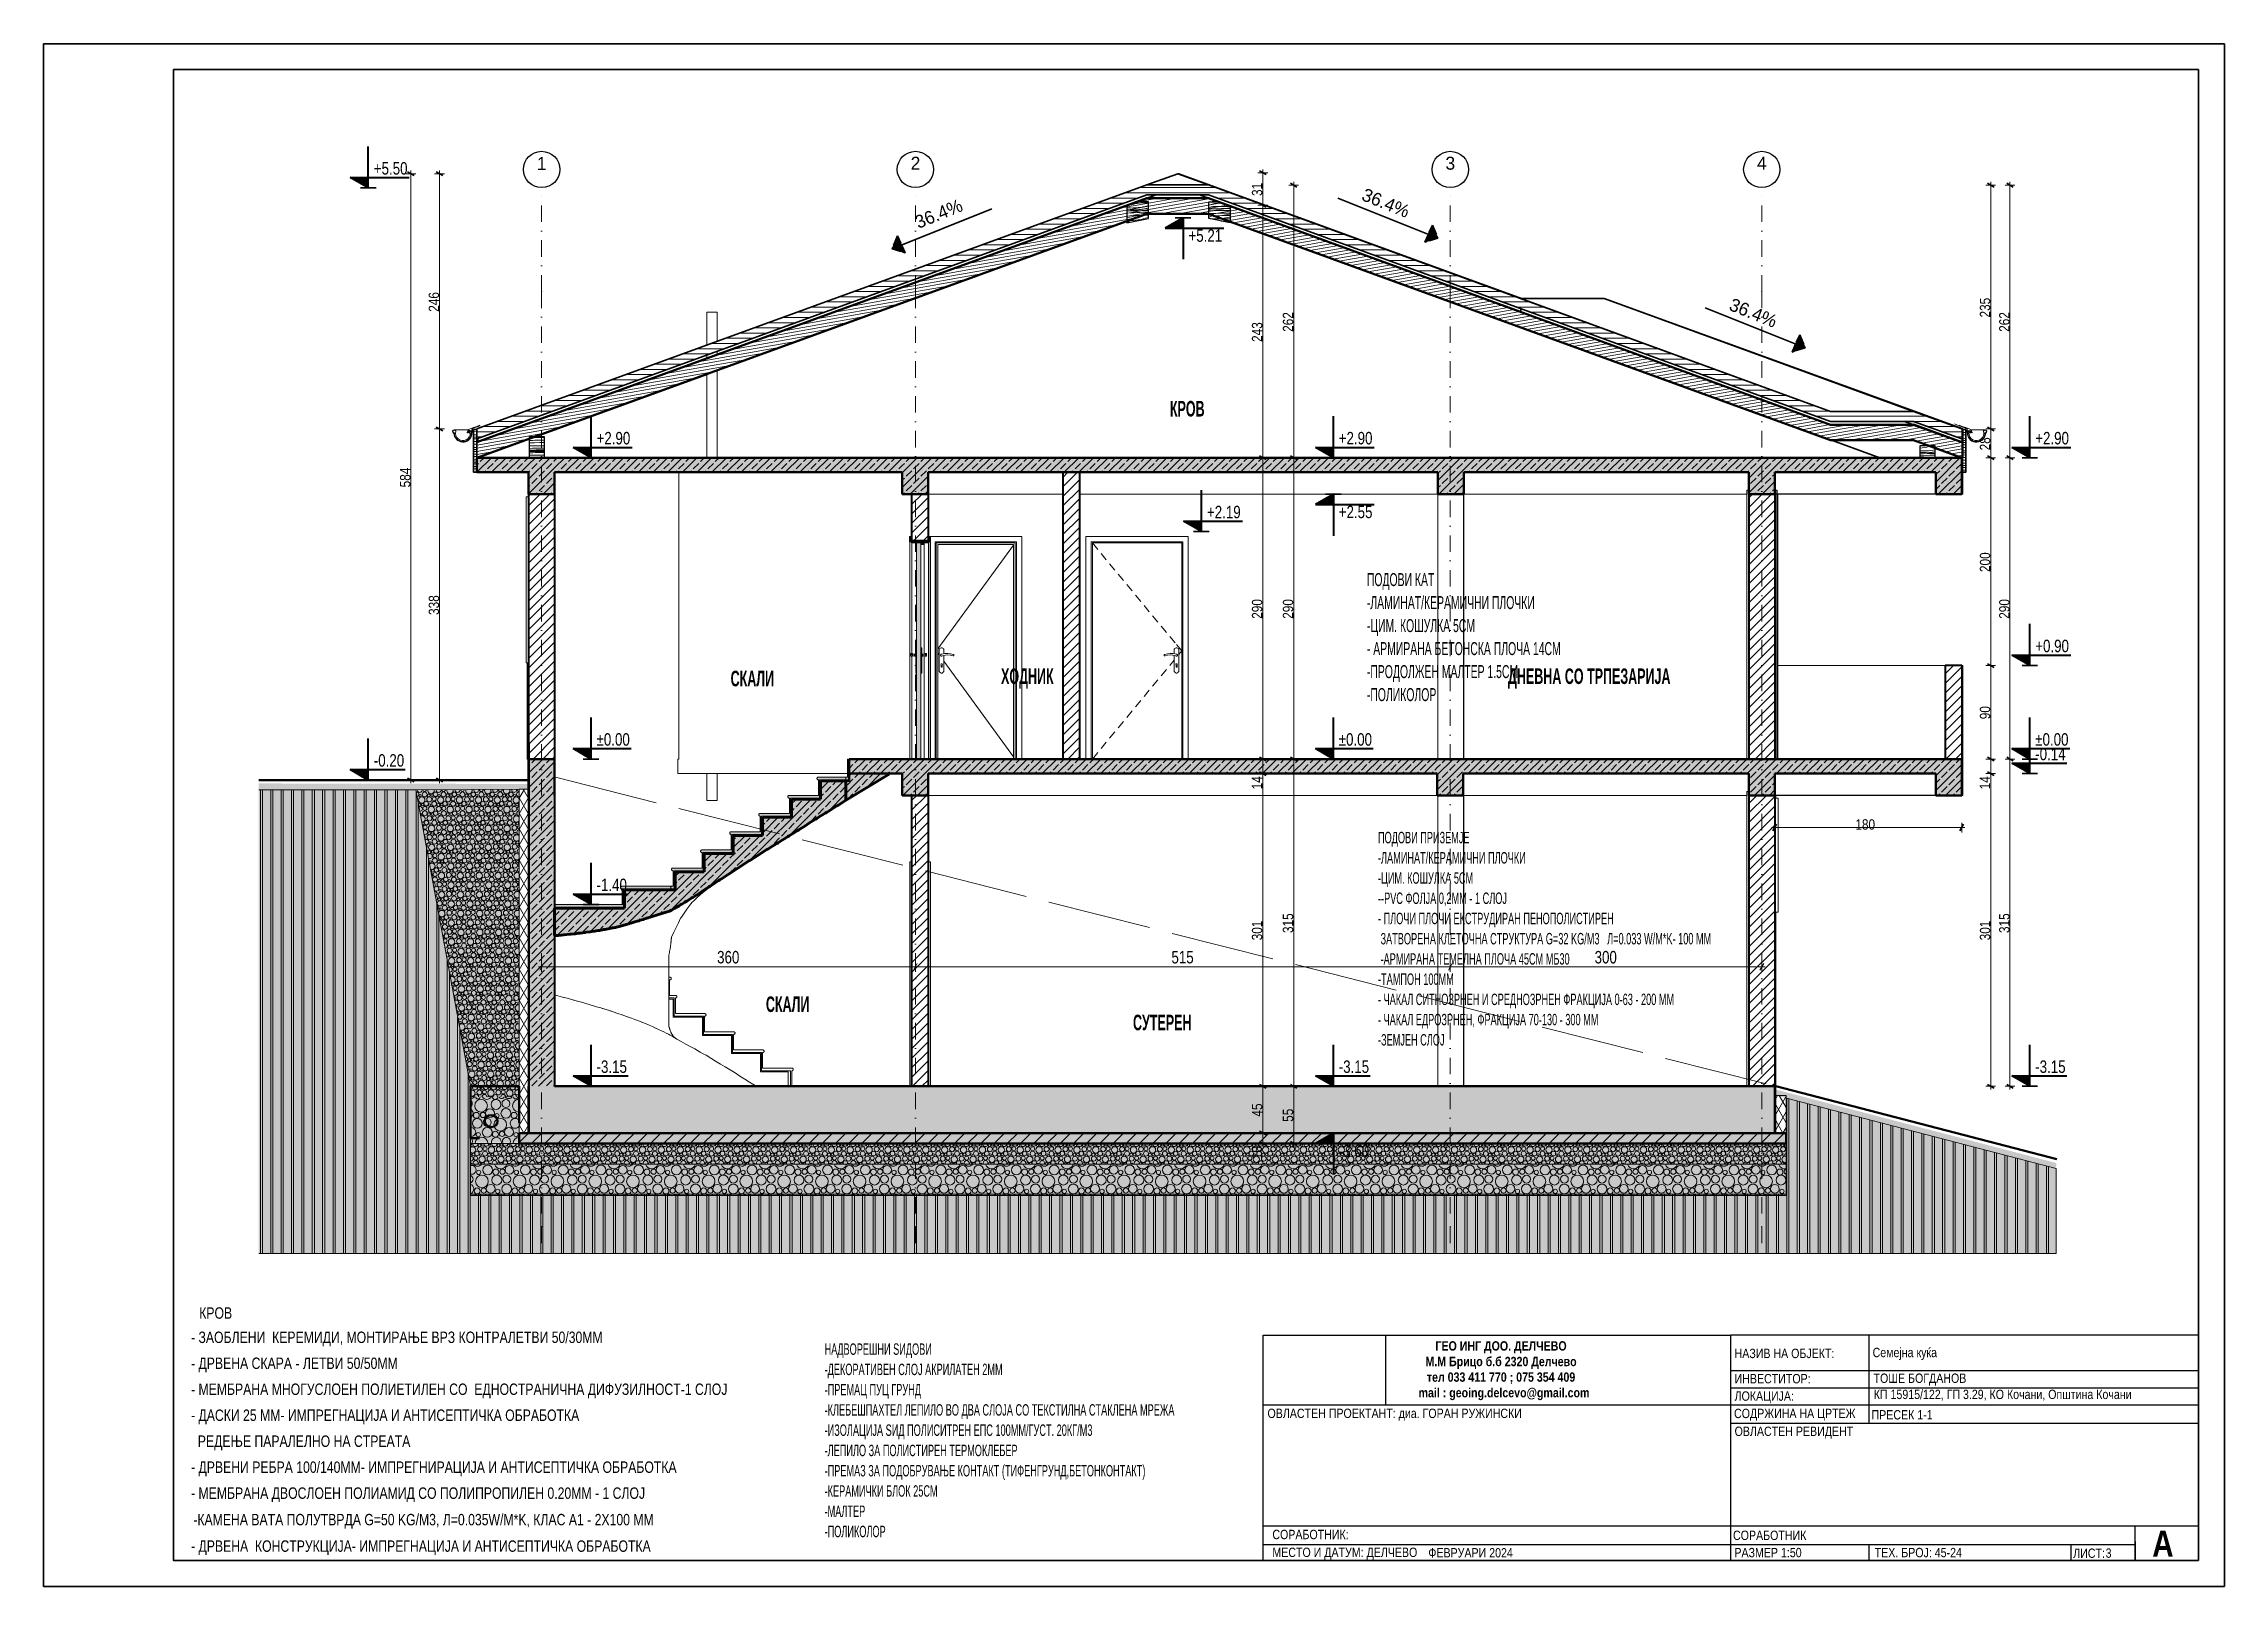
# Model space of a CAD drawing. Extents: x 1230 to 300706, y 1836 to 36108.
# Drawn here: x 101128 to 122128, y 2225 to 17075 of the extents above; entities that cross this region are included whole.
import ezdxf

# ---------------------------------------------------------------- set-up
doc = ezdxf.new("R2010")
doc.units = 0
doc.header["$LTSCALE"] = 5
doc.header["$MEASUREMENT"] = 0
for name, pattern in [('- Осеви линии', [670.277762, 317.5, -176.388889, 0, -176.388874]), ('- Скирити линии', [245, 200, -45]), ('Hidden Line', [317.5, 211.666667, -105.833333])]:
    doc.linetypes.add(name, pattern=pattern)
for name, color, linetype, lineweight in [('1', 255, 'Continuous', 13), ('101', 253, 'Continuous', 15), ('102', 254, 'Continuous', 15), ('13', 54, 'Continuous', 18), ('141', 8, 'Continuous', 35), ('164', 255, 'Continuous', 15), ('18', 9, 'Continuous', 15), ('21', 7, 'Continuous', 50), ('23', 8, 'Continuous', 30), ('27', 7, 'Continuous', 40), ('29', 7, 'Continuous', 50), ('4', 43, 'Continuous', 20), ('41', 7, 'Continuous', 35), ('46', 9, 'Continuous', 35), ('47', 7, 'Continuous', 60), ('7', 7, 'Continuous', 25), ('85', 254, 'Continuous', 20), ('91', 7, 'Continuous', 13), ('dimenzija', 7, 'Continuous', 13)]:
    doc.layers.add(name, color=color, linetype=linetype, lineweight=lineweight)
for name, color, linetype, lineweight, true_color in [('104', 7, 'Continuous', 15, 0x3e3e3e), ('161', 7, 'Continuous', 15, 0x6a6a6a), ('162', 7, 'Continuous', 15, 0xaaaaaa), ('168', 7, 'Continuous', 15, 0x5e5e5e), ('172', 7, 'Continuous', 15, 0xbf8080), ('174', 7, 'Continuous', 15, 0xc09f81), ('184', 7, 'Continuous', 0, 0xe8e8e8), ('19', 7, 'Continuous', 0, 0xe4e4e4), ('3', 7, 'Continuous', 18, 0x7c7c7c), ('45', 7, 'Continuous', 35, 0x404040), ('61', 7, 'Continuous', 20, 0x6a6a6a), ('65', 7, 'Continuous', 20, 0x4e4e4e), ('81', 7, 'Continuous', 20, 0x6a6a6a), ('84', 7, 'Continuous', 20, 0x3e3e3e), ('86', 7, 'Continuous', 20, 0x4e4e4e), ('87', 7, 'Continuous', 20, 0x6a6a6a), ('88', 7, 'Continuous', 20, 0x5e5e5e), ('89', 7, 'Continuous', 20, 0x111111)]:
    doc.layers.add(name, color=color, linetype=linetype, lineweight=lineweight, true_color=true_color)
doc.layers.add('4 _ - Фрагмент - Разрез.2D Elements', color=7, linetype='Continuous')
doc.styles.add('GENERATED_STYLE_4', font='arial.ttf')
doc.styles.add('GENERATED_STYLE_5', font='arialbd.ttf')
doc.styles.add('GENERATED_STYLE_6', font='Cambria Math.ttf')
doc.styles.add('GENERATED_STYLE_7', font='GOTHICBI.TTF')
pattern_1 = [(60, (48941.574, 10189.11), (-64.951936, 37.50002), []), (120, (48941.574, 10189.11), (64.951936, 37.50002), [])]
pattern_2 = [(45, (48941.574, 10189.11), (-45.96196, 45.96196), [])]
pattern_3 = [(45, (48941.57, 10189.11), (-70.71071, 70.71071), []), (45, (48906.22, 10224.47), (-70.71071, 70.71071), [75.00004, -25.00001])]
pattern_4 = [(10, (48941.574, 10189.113), (-5.209448, 29.544247), [])]
pattern_5 = [(0, (48941.574, 10189.113), (0, 50.000024), [])]

msp = doc.modelspace()

# ---------------------------------------------------------------- texts
at = {"layer": '1', "linetype": 'Continuous', "lineweight": 13, "style": 'GENERATED_STYLE_6'}
for s, insert, char_height, attachment_point in [('\\A1;{\\pql;\\pt0;\\fCentury Gothic|b0|i0|c0|p34;1}', (105878, 15984), 125, 1), ('\\A1;{\\pql;\\pt0;\\fCentury Gothic|b0|i0|c0|p34;1}', (105878, 15984), 125, 1), ('\\A1;{\\pql;\\pt0;\\fCentury Gothic|b0|i0|c0|p34;1}', (105878, 15984), 125, 1), ('\\A1;{\\pql;\\pt0;\\fCentury Gothic|b0|i0|c0|p34;2}', (109478, 15987), 125, 1), ('\\A1;{\\pql;\\pt0;\\fCentury Gothic|b0|i0|c0|p34;2}', (109478, 15987), 125, 1), ('\\A1;{\\pql;\\pt0;\\fCentury Gothic|b0|i0|c0|p34;2}', (109478, 15987), 125, 1), ('\\A1;{\\pql;\\pt0;\\fCentury Gothic|b0|i0|c0|p34;3}', (114628, 15987), 125, 1), ('\\A1;{\\pql;\\pt0;\\fCentury Gothic|b0|i0|c0|p34;3}', (114628, 15987), 125, 1), ('\\A1;{\\pql;\\pt0;\\fCentury Gothic|b0|i0|c0|p34;3}', (114628, 15987), 125, 1), ('\\A1;{\\pql;\\pt0;\\fCentury Gothic|b0|i0|c0|p34;4}', (117628, 15987), 125, 1), ('\\A1;{\\pql;\\pt0;\\fCentury Gothic|b0|i0|c0|p34;4}', (117628, 15987), 125, 1), ('\\A1;{\\pql;\\pt0;\\fCentury Gothic|b0|i0|c0|p34;4}', (117628, 15987), 125, 1), ('\\A1;{\\W0.800000x;\\pql;\\fCentury Gothic|b0|i0|c0|p34;+5.50}', (104308, 15813), 120, 7), ('\\A1;{\\W0.800000x;\\pql;\\fCentury Gothic|b0|i0|c0|p34;+5.21}', (112153, 15166), 120, 7), ('\\A1;{\\W0.800000x;\\pql;\\fCentury Gothic|b0|i0|c0|p34;+2.90}', (106453, 13216), 120, 7), ('\\A1;{\\W0.800000x;\\pql;\\fCentury Gothic|b0|i0|c0|p34;+2.90}', (113600, 13216), 120, 7), ('\\A1;{\\W0.800000x;\\pql;\\fCentury Gothic|b0|i0|c0|p34;+2.90}', (120307, 13216), 120, 7), ('\\A1;{\\W0.800000x;\\pql;\\fCentury Gothic|b0|i0|c0|p34;+2.19}', (112331, 12505), 120, 7), ('\\A1;{\\W0.800000x;\\pql;\\fCentury Gothic|b0|i0|c0|p34;+2.55}', (113600, 12506), 120, 7), ('\\A1;{\\W0.800000x;\\pql;\\fCentury Gothic|b0|i0|c0|p34;+0.90}', (120307, 11216), 120, 7), ('\\A1;{\\W0.800000x;\\pql;\\fCentury Gothic|b0|i0|c0|p34;±0.00}', (106453, 10316), 120, 7), ('\\A1;{\\W0.800000x;\\pql;\\fCentury Gothic|b0|i0|c0|p34;±0.00}', (113600, 10316), 120, 7), ('\\A1;{\\W0.800000x;\\pql;\\fCentury Gothic|b0|i0|c0|p34;±0.00}', (120307, 10316), 120, 7), ('\\A1;{\\W0.800000x;\\pql;\\fCentury Gothic|b0|i0|c0|p34;-0.14}', (120307, 10176), 120, 7), ('\\A1;{\\W0.800000x;\\pql;\\fCentury Gothic|b0|i0|c0|p34;-0.20}', (104308, 10114), 120, 7), ('\\A1;{\\W0.800000x;\\pql;\\fCentury Gothic|b0|i0|c0|p34;-1.40}', (106453, 8916), 120, 7), ('\\A1;{\\W0.800000x;\\pql;\\fCentury Gothic|b0|i0|c0|p34;360}', (107614, 8220), 120, 7), ('\\A1;{\\W0.800000x;\\pql;\\fCentury Gothic|b0|i0|c0|p34;515}', (111989, 8220), 120, 7), ('\\A1;{\\W0.800000x;\\pql;\\fCentury Gothic|b0|i0|c0|p34;300}', (116064, 8220), 120, 7), ('\\A1;{\\W0.800000x;\\pql;\\fCentury Gothic|b0|i0|c0|p34;-3.15}', (106453, 7166), 120, 7), ('\\A1;{\\W0.800000x;\\pql;\\fCentury Gothic|b0|i0|c0|p34;-3.15}', (113600, 7166), 120, 7), ('\\A1;{\\W0.800000x;\\pql;\\fCentury Gothic|b0|i0|c0|p34;-3.15}', (120307, 7166), 120, 7), ('\\A1;{\\W0.800000x;\\pql;\\fCentury Gothic|b0|i0|c0|p34;-3.60}', (113600, 6356), 120, 7)]:
    msp.add_mtext(s, dxfattribs=dict(at, insert=insert, char_height=char_height, attachment_point=attachment_point))
at = {"layer": '46', "color": 254, "linetype": 'Continuous', "lineweight": 35}
for s, insert, char_height, attachment_point, rotation, style in [('\\A1;{\\pqc;\\fCentury Gothic|b0|i0|c204|p34;36.4%}', (109749, 15438), 125, 5, 22.0308, 'GENERATED_STYLE_4'), ('\\A1;{\\W0.850000x;\\pql;\\fCentury Gothic|b0|i0|c0|p34;31}', (112865, 15609), 100, 7, 90, 'GENERATED_STYLE_6'), ('\\A1;{\\pqc;\\fCentury Gothic|b0|i0|c204|p34;36.4%}', (114054, 15541), 125, 5, 337.9692, 'GENERATED_STYLE_4'), ('\\A1;{\\W0.850000x;\\pql;\\fCentury Gothic|b0|i0|c0|p34;246}', (104938, 14494), 100, 7, 90, 'GENERATED_STYLE_6'), ('\\A1;{\\pqc;\\fCentury Gothic|b0|i0|c204|p34;36.4%}', (117592, 14483), 125, 5, 337.9692, 'GENERATED_STYLE_4'), ('\\A1;{\\W0.850000x;\\pql;\\fCentury Gothic|b0|i0|c0|p34;235}', (119875, 14439), 100, 7, 90, 'GENERATED_STYLE_6'), ('\\A1;{\\W0.850000x;\\pql;\\fCentury Gothic|b0|i0|c0|p34;243}', (112865, 14204), 100, 7, 90, 'GENERATED_STYLE_6'), ('\\A1;{\\W0.850000x;\\pql;\\fCentury Gothic|b0|i0|c0|p34;262}', (113163, 14301), 100, 7, 90, 'GENERATED_STYLE_6'), ('\\A1;{\\W0.850000x;\\pql;\\fCentury Gothic|b0|i0|c0|p34;262}', (120061, 14301), 100, 7, 90, 'GENERATED_STYLE_6'), ('\\A1;{\\W0.850000x;\\pql;\\fCentury Gothic|b0|i0|c0|p34;28}', (119875, 13160), 100, 7, 90, 'GENERATED_STYLE_6'), ('\\A1;{\\W0.850000x;\\pql;\\fCentury Gothic|b0|i0|c0|p34;584}', (104662, 12804), 100, 7, 90, 'GENERATED_STYLE_6'), ('\\A1;{\\W0.850000x;\\pql;\\fCentury Gothic|b0|i0|c0|p34;200}', (119875, 11989), 100, 7, 90, 'GENERATED_STYLE_6'), ('\\A1;{\\W0.850000x;\\pql;\\fCentury Gothic|b0|i0|c0|p34;338}', (104938, 11576), 100, 7, 90, 'GENERATED_STYLE_6'), ('\\A1;{\\W0.850000x;\\pql;\\fCentury Gothic|b0|i0|c0|p34;290}', (112865, 11539), 100, 7, 90, 'GENERATED_STYLE_6'), ('\\A1;{\\W0.850000x;\\pql;\\fCentury Gothic|b0|i0|c0|p34;290}', (113163, 11539), 100, 7, 90, 'GENERATED_STYLE_6'), ('\\A1;{\\W0.850000x;\\pql;\\fCentury Gothic|b0|i0|c0|p34;290}', (120061, 11539), 100, 7, 90, 'GENERATED_STYLE_6'), ('\\A1;{\\W0.850000x;\\pql;\\fCentury Gothic|b0|i0|c0|p34;90}', (119875, 10572), 100, 7, 90, 'GENERATED_STYLE_6'), ('\\A1;{\\W0.850000x;\\pql;\\fCentury Gothic|b0|i0|c0|p34;14}', (112863, 9897), 100, 7, 90, 'GENERATED_STYLE_6'), ('\\A1;{\\W0.850000x;\\pql;\\fCentury Gothic|b0|i0|c0|p34;14}', (119873, 9897), 100, 7, 90, 'GENERATED_STYLE_6'), ('\\A1;{\\W0.850000x;\\pql;\\fCentury Gothic|b0|i0|c0|p34;301}', (112865, 8444), 100, 7, 90, 'GENERATED_STYLE_6'), ('\\A1;{\\W0.850000x;\\pql;\\fCentury Gothic|b0|i0|c0|p34;315}', (113163, 8514), 100, 7, 90, 'GENERATED_STYLE_6'), ('\\A1;{\\W0.850000x;\\pql;\\fCentury Gothic|b0|i0|c0|p34;301}', (119875, 8444), 100, 7, 90, 'GENERATED_STYLE_6'), ('\\A1;{\\W0.850000x;\\pql;\\fCentury Gothic|b0|i0|c0|p34;315}', (120061, 8514), 100, 7, 90, 'GENERATED_STYLE_6'), ('\\A1;{\\W0.850000x;\\pql;\\fCentury Gothic|b0|i0|c0|p34;45}', (112865, 6747), 100, 7, 90, 'GENERATED_STYLE_6'), ('\\A1;{\\W0.850000x;\\pql;\\fCentury Gothic|b0|i0|c0|p34;55}', (113163, 6697), 100, 7, 90, 'GENERATED_STYLE_6'), ('\\A1;{\\W0.850000x;\\pql;\\fCentury Gothic|b0|i0|c0|p34;10}', (112865, 6337), 100, 7, 90, 'GENERATED_STYLE_6')]:
    msp.add_mtext(s, dxfattribs=dict(at, insert=insert, char_height=char_height, attachment_point=attachment_point, rotation=rotation, style=style))
for s, insert, char_height, attachment_point, style in [('\\A1;{\\W0.850000x;\\pql;\\fCentury Gothic|b0|i0|c0|p34;180}', (118575, 9508), 100, 7, 'GENERATED_STYLE_6'), ('\\A1;{\\W0.850000x;\\pql;\\fCentury Gothic|b0|i0|c204|p34;ПРЕСЕК \\fCentury Gothic|b0|i0|c204|p34;1-1}', (118731, 3876), 90, 4, 'GENERATED_STYLE_4'), ('\\A1;{\\W0.850000x;\\pql;\\fCentury Gothic|b0|i0|c204|p34;3}', (120985, 2545), 90, 4, 'GENERATED_STYLE_4')]:
    msp.add_mtext(s, dxfattribs=dict(at, insert=insert, char_height=char_height, attachment_point=attachment_point, style=style))
at = {"layer": '7', "color": 7, "linetype": 'Continuous', "lineweight": 25, "attachment_point": 7}
for s, insert, char_height, style in [('\\A1;{\\W0.600000x;\\pql;\\fCentury Gothic|b1|i0|c0|p34;КРОВ}', (111974, 13484), 150, 'GENERATED_STYLE_7'), ('\\A1;{\\W0.600000x;\\pql;\\fCentury Gothic|b1|i0|c0|p34;СКАЛИ}', (107744, 10887), 150, 'GENERATED_STYLE_7'), ('\\A1;{\\W0.600000x;\\pql;\\fCentury Gothic|b1|i0|c0|p34;ХОДНИК}', (110348, 10868), 150, 'GENERATED_STYLE_7'), ('\\A1;{\\W0.600000x;\\pql;\\fCentury Gothic|b1|i0|c0|p34;ДНЕВНА СО\\fCentury Gothic|b1|i0|c0|p34; \\fCentury Gothic|b1|i0|c0|p34;ТРПЕЗАРИЈА}', (115230, 10868), 150, 'GENERATED_STYLE_7'), ('\\A1;{\\W0.600000x;\\pql;\\fCentury Gothic|b1|i0|c0|p34;СКАЛИ}', (108084, 7752), 150, 'GENERATED_STYLE_7'), ('\\A1;{\\W0.600000x;\\pql;\\fCentury Gothic|b1|i0|c0|p34;СУТЕРЕН}', (111619, 7576), 150, 'GENERATED_STYLE_7'), ('\\A1;{\\W0.800000x;\\pql;\\fCentury Gothic|b0|i0|c0|p34;КРОВ}', (102627, 4800), 110, 'GENERATED_STYLE_6'), ('\\A1;{\\W0.800000x;\\pql;\\fCentury Gothic|b0|i0|c0|p34;- ЗАОБЛЕНИ  КЕРЕМИДИ, МОНТИРАЊЕ \\fCentury Gothic|b0|i0|c0|p34;ВРЗ\\fCentury Gothic|b0|i0|c0|p34; КОНТРАЛЕТВИ 50/30ММ }', (102548, 4536), 110, 'GENERATED_STYLE_6'), ('\\A1;{\\W0.800000x;\\pql;\\fCentury Gothic|b0|i0|c0|p34;- ДРВЕНА СКАРА \\fCentury Gothic|b0|i0|c0|p34;- \\fCentury Gothic|b0|i0|c0|p34;ЛЕТВИ 50/50ММ }', (102548, 4286), 110, 'GENERATED_STYLE_6'), ('\\A1;{\\W0.800000x;\\pql;\\fCentury Gothic|b0|i0|c0|p34;- МЕМБРАНА МНОГУСЛОЕН ПОЛИЕТИЛЕН СО  ЕДНОСТРАНИЧНА ДИФУЗИ\\fCentury Gothic|b0|i0|c0|p34;ЛНОСТ\\fCentury Gothic|b0|i0|c0|p34;-1 СЛОЈ}', (102548, 4036), 110, 'GENERATED_STYLE_6'), ('\\A1;{\\W0.800000x;\\pql;\\fCentury Gothic|b0|i0|c0|p34;- ДАС\\fCentury Gothic|b0|i0|c0|p34;К\\fCentury Gothic|b0|i0|c0|p34;И 25 ММ- ИМПРЕГНАЦИЈА И АНТИСЕПТИЧКА ОБРАБОТКА}', (102548, 3786), 110, 'GENERATED_STYLE_6'), ('\\A1;{\\W0.800000x;\\pql;\\fCentury Gothic|b0|i0|c0|p34;  РЕДЕ\\fCentury Gothic|b0|i0|c0|p34;Њ\\fCentury Gothic|b0|i0|c0|p34;Е ПАРАЛЕЛНО НА СТРЕАТА }', (102548, 3536), 110, 'GENERATED_STYLE_6'), ('\\A1;{\\W0.800000x;\\pql;\\fCentury Gothic|b0|i0|c0|p34;- Д\\fCentury Gothic|b0|i0|c0|p34;РВЕНИ\\fCentury Gothic|b0|i0|c0|p34; РЕБРА 100/140ММ- ИМПРЕГНИРА\\fCentury Gothic|b0|i0|c0|p34;ЦИЈА\\fCentury Gothic|b0|i0|c0|p34; И АНТИСЕПТИЧ\\fCentury Gothic|b0|i0|c0|p34;К\\fCentury Gothic|b0|i0|c0|p34;А ОБРАБОТКА}', (102548, 3286), 110, 'GENERATED_STYLE_6'), ('\\A1;{\\W0.800000x;\\pql;\\fCentury Gothic|b0|i0|c0|p34;- МЕМБРАНА ДВ\\fCentury Gothic|b0|i0|c0|p34;О\\fCentury Gothic|b0|i0|c0|p34;СЛОЕН ПОЛИАМИД С\\fCentury Gothic|b0|i0|c0|p34;О\\fCentury Gothic|b0|i0|c0|p34; ПОЛИПРОПИЛЕН 0.20ММ - 1 \\fCentury Gothic|b0|i0|c0|p34;СЛОЈ}', (102548, 3036), 110, 'GENERATED_STYLE_6'), ('\\A1;{\\W0.800000x;\\pql;\\fCentury Gothic|b0|i0|c204|p34;-\\fCentury Gothic|b0|i0|c204|p34;КАМЕНА \\fCentury Gothic|b0|i0|c204|p34;ВАТА ПОЛУТ\\fCentury Gothic|b0|i0|c204|p34;ВРДА\\fCentury Gothic|b0|i0|c204|p34; G=50 KG/M3, Л=0.035W/М*K, КЛАС А1 - 2X100 MM}', (102570, 2781), 110, 'GENERATED_STYLE_4'), ('\\A1;{\\W0.800000x;\\pql;\\fCentury Gothic|b0|i0|c0|p34;- ДРВЕНА  КОНСТРУКЦИЈА- ИМПРЕГНАЦИЈА И АНТИСЕПТИЧ\\fCentury Gothic|b0|i0|c0|p34;К\\fCentury Gothic|b0|i0|c0|p34;А ОБРАБОТКА}', (102548, 2526), 110, 'GENERATED_STYLE_6')]:
    msp.add_mtext(s, dxfattribs=dict(at, insert=insert, char_height=char_height, style=style))
at = {"layer": '7', "color": 7, "linetype": 'Continuous', "lineweight": 25, "attachment_point": 7, "style": 'GENERATED_STYLE_6'}
for s, insert, char_height, line_spacing_factor in [('\\A1;{\\W0.600000x;\\pql;\\fCentury Gothic|b0|i0|c0|p34;ПОДОВИ КАТ\\P\\pql;\\fCentury Gothic|b0|i0|c0|p34;-ЛАМИНАТ/КЕРАМИЧНИ ПЛОЧКИ\\P\\pql;\\fCentury Gothic|b0|i0|c0|p34;-ЦИМ. КОШУЛКА 5СМ\\P\\pql;\\fCentury Gothic|b0|i0|c0|p34;- АРМИРАНА БЕТОНСКА ПЛОЧА 14СМ\\P\\pql;\\fCentury Gothic|b0|i0|c0|p34;-ПРОДОЛЖЕН МАЛТЕР 1.5СМ\\P\\pql;\\fCentury Gothic|b0|i0|c0|p34;-ПОЛИКОЛОР}', (113871, 10745), 125, 1.062469), ('\\A1;{\\W0.600000x;\\pql;\\fCentury Gothic|b0|i0|c0|p34;ПОДОВИ ПРИЗЕМЈЕ\\P\\pql;\\fCentury Gothic|b0|i0|c0|p34;-ЛАМИНАТ/КЕРАМИЧНИ ПЛОЧКИ\\P\\pql;\\fCentury Gothic|b0|i0|c0|p34;-ЦИМ. КОШУЛКА 5СМ\\P\\pql;\\fCentury Gothic|b0|i0|c0|p34;--PVC ФОЛJA 0,2ММ - 1 СЛОЈ\\P\\pql;\\fCentury Gothic|b0|i0|c0|p34;- ПЛОЧИ \\fCentury Gothic|b0|i0|c0|p34;\\c2829099;ПЛОЧИ ЕКСТРУДИРАН ПЕНОПОЛИСТИРЕН\\P\\pql;\\fCentury Gothic|b0|i0|c0|p34; ЗАТВОРЕНА КЛЕТOЧНА СТРУКТУРА G=32 KG/М3   Л=0.033 W/M*K- 100 ММ\\P\\pql;\\fCentury Gothic|b0|i0|c0|p34;\\C7; -АРМИРАНА TEМЕЛНА ПЛОЧА 45СМ МБ30\\P\\pql;\\fCentury Gothic|b0|i0|c0|p34;-ТАМПОН 100ММ\\P\\pql;\\fCentury Gothic|b0|i0|c0|p34;\\c2829099;-\\fCentury Gothic|b0|i0|c0|p34;\\C7; ЧАКАЛ СИТНОЗРНЕН И СРЕДНОЗРНЕН ФРАКЦИЈА 0-63 - 200 ММ\\P\\pql;\\fCentury Gothic|b0|i0|c0|p34;- ЧАКАЛ ЕДРОЗРНЕН, ФРАКЦИЈА 70-130 - 300 ММ\\P\\pql;\\fCentury Gothic|b0|i0|c0|p34;-ЗЕМЈЕН СЛОЈ}', (113978, 7430), 110, 1.061514), ('\\A1;{\\W0.600000x;\\pql;\\fCentury Gothic|b0|i0|c0|p34;НАДВОРЕШНИ ЅИДОВИ\\P\\pql;\\fCentury Gothic|b0|i0|c0|p34;-ДЕКОРАТИ\\fCentury Gothic|b0|i0|c0|p34;В\\fCentury Gothic|b0|i0|c0|p34;ЕН СЛОЈ АКРИЛАТЕН 2ММ\\P\\pql;\\fCentury Gothic|b0|i0|c0|p34;-ПРЕМАЦ ПУЦ ГРУНД\\P\\pql;\\fCentury Gothic|b0|i0|c0|p34;-КЛЕБЕШПАХТЕЛ ЛЕПИЛО ВО ДВА СЛОЈА СО ТЕКСТИЛНА СТАКЛЕНА МРЕЖА\\P\\pql;\\fCentury Gothic|b0|i0|c0|p34;-ИЗОЛАЦИЈА ЅИД ПОЛИСИТРЕН ЕПС 100ММ/ГУСТ. 20КГ/М3\\P\\pql;\\fCentury Gothic|b0|i0|c0|p34;-ЛЕПИЛО ЗА ПОЛИСТИРЕН ТЕРМОКЛЕБЕР\\P\\pql;\\fCentury Gothic|b0|i0|c0|p34;-ПРЕМАЗ ЗА ПОДОБРУВАЊЕ КОНТАКТ (ТИФЕНГРУНД,БЕТОНКОНТАКТ)\\P\\pql;\\fCentury Gothic|b0|i0|c0|p34;-КЕРАМИЧКИ БЛОК 25СМ\\P\\pql;\\fCentury Gothic|b0|i0|c0|p34;-МАЛТЕР\\P\\pql;\\fCentury Gothic|b0|i0|c0|p34;-ПОЛИКОЛОР }', (108649, 2697), 110, 1.063789)]:
    msp.add_mtext(s, dxfattribs=dict(at, insert=insert, char_height=char_height, line_spacing_factor=line_spacing_factor))

# ---------------------------------------------------------------- blocks, each defined once
blk = doc.blocks.new('*X21')
at = {"layer": '101', "color": 253, "linetype": 'Continuous', "lineweight": 15}
for centre, radius in [((84.06, 84.17), 0.477), ((83.96, 84.94), 0.286), ((84.6, 84.98), 0.251), ((85.02, 84.26), 0.384), ((86.26, 84.04), 0.612), ((85.95, 84.9), 0.207), ((87.69, 84.17), 0.477), ((87.6, 84.94), 0.286), ((88.24, 84.98), 0.251), ((88.66, 84.26), 0.384), ((89.9, 84.04), 0.612), ((89.58, 84.9), 0.207), ((91.33, 84.17), 0.477), ((91.24, 84.94), 0.286), ((91.87, 84.98), 0.251), ((92.29, 84.26), 0.384), ((93.53, 84.04), 0.612), ((93.22, 84.9), 0.207), ((94.97, 84.17), 0.477), ((94.87, 84.94), 0.286), ((95.51, 84.98), 0.251), ((95.93, 84.26), 0.384), ((97.17, 84.04), 0.612), ((96.86, 84.9), 0.207), ((98.61, 84.17), 0.477), ((98.51, 84.94), 0.286), ((99.15, 84.98), 0.251), ((99.57, 84.26), 0.384), ((100.81, 84.04), 0.612), ((100.5, 84.9), 0.207), ((102.24, 84.17), 0.477), ((102.15, 84.94), 0.286), ((102.78, 84.98), 0.251), ((103.2, 84.26), 0.384), ((104.44, 84.04), 0.612), ((104.13, 84.9), 0.207), ((105.88, 84.17), 0.477), ((105.78, 84.94), 0.286), ((106.42, 84.98), 0.251), ((106.84, 84.26), 0.384), ((108.08, 84.04), 0.612), ((107.77, 84.9), 0.207), ((109.52, 84.17), 0.477), ((109.42, 84.94), 0.286), ((110.06, 84.98), 0.251), ((110.48, 84.26), 0.384), ((111.72, 84.04), 0.612), ((111.41, 84.9), 0.207), ((113.15, 84.17), 0.477), ((113.06, 84.94), 0.286), ((113.7, 84.98), 0.251), ((114.11, 84.26), 0.384), ((115.36, 84.04), 0.612), ((115.04, 84.9), 0.207), ((116.79, 84.17), 0.477), ((116.69, 84.94), 0.286), ((117.33, 84.98), 0.251), ((117.75, 84.26), 0.384), ((118.99, 84.04), 0.612), ((118.68, 84.9), 0.207), ((120.43, 84.17), 0.477), ((120.33, 84.94), 0.286), ((120.97, 84.98), 0.251), ((121.39, 84.26), 0.384), ((122.63, 84.04), 0.612), ((122.32, 84.9), 0.207), ((124.07, 84.17), 0.477), ((123.97, 84.94), 0.286), ((124.61, 84.98), 0.251), ((125.03, 84.26), 0.384), ((126.27, 84.04), 0.612), ((125.95, 84.9), 0.207), ((127.7, 84.17), 0.477), ((127.61, 84.94), 0.286), ((128.24, 84.98), 0.251), ((128.66, 84.26), 0.384), ((129.9, 84.04), 0.612), ((129.59, 84.9), 0.207), ((131.34, 84.17), 0.477), ((131.24, 84.94), 0.286), ((131.88, 84.98), 0.251), ((132.3, 84.26), 0.384), ((133.54, 84.04), 0.612), ((133.23, 84.9), 0.207), ((134.98, 84.17), 0.477), ((134.88, 84.94), 0.286), ((135.52, 84.98), 0.251), ((135.94, 84.26), 0.384), ((137.18, 84.04), 0.612), ((136.87, 84.9), 0.207), ((138.61, 84.17), 0.477), ((138.52, 84.94), 0.286), ((139.16, 84.98), 0.251), ((139.57, 84.26), 0.384), ((140.82, 84.04), 0.612), ((140.5, 84.9), 0.207), ((142.25, 84.17), 0.477), ((142.15, 84.94), 0.286), ((142.79, 84.98), 0.251), ((143.21, 84.26), 0.384), ((144.45, 84.04), 0.612), ((144.14, 84.9), 0.207), ((145.89, 84.17), 0.477), ((145.79, 84.94), 0.286), ((146.43, 84.98), 0.251), ((146.85, 84.26), 0.384), ((148.09, 84.04), 0.612), ((147.78, 84.9), 0.207), ((149.53, 84.17), 0.477), ((149.43, 84.94), 0.286), ((150.07, 84.98), 0.251), ((150.49, 84.26), 0.384), ((151.73, 84.04), 0.612), ((151.41, 84.9), 0.207), ((153.16, 84.17), 0.477), ((153.07, 84.94), 0.286), ((153.7, 84.98), 0.251), ((154.12, 84.26), 0.384), ((155.36, 84.04), 0.612), ((155.05, 84.9), 0.207), ((156.8, 84.17), 0.477), ((156.7, 84.94), 0.286), ((157.34, 84.98), 0.251), ((157.76, 84.26), 0.384), ((159, 84.04), 0.612), ((158.69, 84.9), 0.207), ((160.44, 84.17), 0.477), ((160.34, 84.94), 0.286), ((160.98, 84.98), 0.251), ((161.4, 84.26), 0.384), ((162.64, 84.04), 0.612), ((162.33, 84.9), 0.207), ((164.07, 84.17), 0.477), ((163.98, 84.94), 0.286), ((164.62, 84.98), 0.251), ((165.03, 84.26), 0.384), ((166.27, 84.04), 0.612), ((165.96, 84.9), 0.207), ((167.71, 84.17), 0.477), ((167.61, 84.94), 0.286), ((168.25, 84.98), 0.251), ((168.67, 84.26), 0.384), ((169.91, 84.04), 0.612), ((169.6, 84.9), 0.207), ((171.35, 84.17), 0.477), ((171.25, 84.94), 0.286), ((171.89, 84.98), 0.251), ((172.31, 84.26), 0.384), ((173.55, 84.04), 0.612), ((173.24, 84.9), 0.207), ((174.98, 84.17), 0.477), ((174.89, 84.94), 0.286), ((175.53, 84.98), 0.251), ((175.95, 84.26), 0.384), ((177.19, 84.04), 0.612), ((176.87, 84.9), 0.207), ((178.62, 84.17), 0.477), ((178.53, 84.94), 0.286), ((179.16, 84.98), 0.251), ((179.58, 84.26), 0.384), ((180.82, 84.04), 0.612), ((180.51, 84.9), 0.207), ((182.26, 84.17), 0.477), ((182.16, 84.94), 0.286), ((182.8, 84.98), 0.251), ((183.22, 84.26), 0.384), ((184.46, 84.04), 0.612), ((184.15, 84.9), 0.207), ((185.9, 84.17), 0.477), ((185.8, 84.94), 0.286), ((186.44, 84.98), 0.251), ((186.86, 84.26), 0.384), ((188.1, 84.04), 0.612), ((187.79, 84.9), 0.207), ((189.53, 84.17), 0.477), ((189.44, 84.94), 0.286), ((190.07, 84.98), 0.251), ((190.49, 84.26), 0.384), ((191.73, 84.04), 0.612), ((191.42, 84.9), 0.207), ((193.17, 84.17), 0.477), ((193.07, 84.94), 0.286), ((193.71, 84.98), 0.251), ((194.13, 84.26), 0.384), ((195.37, 84.04), 0.612), ((195.06, 84.9), 0.207), ((196.81, 84.17), 0.477), ((196.71, 84.94), 0.286), ((197.35, 84.98), 0.251), ((197.77, 84.26), 0.384), ((199.01, 84.04), 0.612), ((198.7, 84.9), 0.207), ((200.44, 84.17), 0.477), ((200.35, 84.94), 0.286), ((200.99, 84.98), 0.251), ((201.4, 84.26), 0.384), ((202.65, 84.04), 0.612), ((202.33, 84.9), 0.207), ((204.08, 84.17), 0.477), ((203.98, 84.94), 0.286), ((204.62, 84.98), 0.251), ((205.04, 84.26), 0.384), ((206.28, 84.04), 0.612), ((205.97, 84.9), 0.207), ((207.72, 84.17), 0.477), ((207.62, 84.94), 0.286), ((208.26, 84.98), 0.251), ((208.68, 84.26), 0.384), ((209.92, 84.04), 0.612), ((209.61, 84.9), 0.207), ((211.36, 84.17), 0.477), ((211.26, 84.94), 0.286), ((211.9, 84.98), 0.251), ((212.32, 84.26), 0.384), ((213.56, 84.04), 0.612), ((213.24, 84.9), 0.207), ((214.99, 84.17), 0.477), ((214.9, 84.94), 0.286), ((215.53, 84.98), 0.251), ((215.95, 84.26), 0.384), ((217.19, 84.04), 0.612), ((216.88, 84.9), 0.207), ((218.63, 84.17), 0.477), ((218.53, 84.94), 0.286), ((219.17, 84.98), 0.251), ((219.59, 84.26), 0.384), ((220.83, 84.04), 0.612), ((220.52, 84.9), 0.207), ((222.27, 84.17), 0.477), ((222.17, 84.94), 0.286), ((222.81, 84.98), 0.251), ((223.23, 84.26), 0.384), ((224.47, 84.04), 0.612), ((224.16, 84.9), 0.207), ((225.9, 84.17), 0.477), ((225.81, 84.94), 0.286), ((226.45, 84.98), 0.251), ((226.86, 84.26), 0.384), ((228.11, 84.04), 0.612), ((227.79, 84.9), 0.207), ((229.54, 84.17), 0.477), ((229.44, 84.94), 0.286), ((230.08, 84.98), 0.251), ((230.5, 84.26), 0.384), ((231.74, 84.04), 0.612), ((231.43, 84.9), 0.207), ((233.18, 84.17), 0.477), ((233.08, 84.94), 0.286), ((233.72, 84.98), 0.251), ((234.14, 84.26), 0.384), ((235.38, 84.04), 0.612), ((235.07, 84.9), 0.207), ((236.82, 84.17), 0.477), ((236.72, 84.94), 0.286), ((237.36, 84.98), 0.251), ((237.78, 84.26), 0.384), ((239.02, 84.04), 0.612), ((238.7, 84.9), 0.207), ((240.45, 84.17), 0.477), ((240.36, 84.94), 0.286), ((240.99, 84.98), 0.251), ((241.41, 84.26), 0.384), ((242.65, 84.04), 0.612), ((242.34, 84.9), 0.207), ((244.09, 84.17), 0.477), ((243.99, 84.94), 0.286), ((244.63, 84.98), 0.251), ((245.05, 84.26), 0.384), ((246.29, 84.04), 0.612), ((245.98, 84.9), 0.207), ((247.73, 84.17), 0.477), ((247.63, 84.94), 0.286), ((248.27, 84.98), 0.251), ((248.69, 84.26), 0.384), ((249.93, 84.04), 0.612), ((249.62, 84.9), 0.207), ((251.36, 84.17), 0.477), ((251.27, 84.94), 0.286), ((251.91, 84.98), 0.251), ((252.32, 84.26), 0.384), ((253.56, 84.04), 0.612), ((253.25, 84.9), 0.207), ((255, 84.17), 0.477), ((254.9, 84.94), 0.286), ((255.54, 84.98), 0.251), ((255.96, 84.26), 0.384), ((257.2, 84.04), 0.612), ((256.89, 84.9), 0.207), ((258.64, 84.17), 0.477), ((258.54, 84.94), 0.286), ((259.18, 84.98), 0.251), ((259.6, 84.26), 0.384), ((260.84, 84.04), 0.612), ((260.53, 84.9), 0.207), ((262.27, 84.17), 0.477), ((262.18, 84.94), 0.286), ((262.82, 84.98), 0.251), ((263.23, 84.26), 0.384), ((264.48, 84.04), 0.612), ((264.16, 84.9), 0.207), ((265.91, 84.17), 0.477), ((265.82, 84.94), 0.286), ((266.45, 84.98), 0.251), ((266.87, 84.26), 0.384), ((268.11, 84.04), 0.612), ((267.8, 84.9), 0.207), ((269.55, 84.17), 0.477), ((269.45, 84.94), 0.286), ((270.09, 84.98), 0.251), ((270.51, 84.26), 0.384), ((271.75, 84.04), 0.612), ((271.44, 84.9), 0.207), ((273.19, 84.17), 0.477), ((273.09, 84.94), 0.286), ((273.73, 84.98), 0.251), ((274.15, 84.26), 0.384), ((275.39, 84.04), 0.612), ((275.07, 84.9), 0.207), ((276.82, 84.17), 0.477), ((276.73, 84.94), 0.286), ((277.36, 84.98), 0.251), ((277.78, 84.26), 0.384), ((279.02, 84.04), 0.612), ((278.71, 84.9), 0.207), ((280.46, 84.17), 0.477), ((280.36, 84.94), 0.286), ((281, 84.98), 0.251), ((281.42, 84.26), 0.384), ((282.66, 84.04), 0.612), ((282.35, 84.9), 0.207), ((284.1, 84.17), 0.477), ((284, 84.94), 0.286), ((284.64, 84.98), 0.251), ((285.06, 84.26), 0.384), ((286.3, 84.04), 0.612), ((285.99, 84.9), 0.207), ((287.73, 84.17), 0.477), ((287.64, 84.94), 0.286), ((288.28, 84.98), 0.251), ((288.69, 84.26), 0.384), ((289.94, 84.04), 0.612), ((289.62, 84.9), 0.207), ((291.37, 84.17), 0.477), ((291.27, 84.94), 0.286), ((291.91, 84.98), 0.251), ((292.33, 84.26), 0.384), ((293.57, 84.04), 0.612), ((293.26, 84.9), 0.207), ((295.01, 84.17), 0.477), ((294.91, 84.94), 0.286), ((295.55, 84.98), 0.251), ((295.97, 84.26), 0.384), ((297.21, 84.04), 0.612), ((296.9, 84.9), 0.207), ((298.65, 84.17), 0.477), ((298.55, 84.94), 0.286), ((299.19, 84.98), 0.251), ((299.61, 84.26), 0.384), ((300.85, 84.04), 0.612), ((300.53, 84.9), 0.207), ((302.28, 84.17), 0.477), ((302.19, 84.94), 0.286), ((302.82, 84.98), 0.251), ((303.24, 84.26), 0.384), ((304.48, 84.04), 0.612), ((304.17, 84.9), 0.207), ((305.92, 84.17), 0.477), ((305.82, 84.94), 0.286), ((306.46, 84.98), 0.251), ((306.88, 84.26), 0.384), ((308.12, 84.04), 0.612), ((307.81, 84.9), 0.207), ((309.56, 84.17), 0.477), ((309.46, 84.94), 0.286), ((310.1, 84.98), 0.251), ((310.52, 84.26), 0.384), ((311.76, 84.04), 0.612), ((311.45, 84.9), 0.207), ((313.19, 84.17), 0.477), ((313.1, 84.94), 0.286), ((313.74, 84.98), 0.251), ((314.15, 84.26), 0.384), ((315.4, 84.04), 0.612), ((315.08, 84.9), 0.207), ((316.83, 84.17), 0.477), ((316.73, 84.94), 0.286), ((317.37, 84.98), 0.251), ((317.79, 84.26), 0.384), ((319.03, 84.04), 0.612), ((318.72, 84.9), 0.207), ((320.47, 84.17), 0.477), ((320.37, 84.94), 0.286), ((321.01, 84.98), 0.251), ((321.43, 84.26), 0.384), ((322.67, 84.04), 0.612), ((322.36, 84.9), 0.207), ((324.1, 84.17), 0.477), ((324.01, 84.94), 0.286), ((324.65, 84.98), 0.251), ((325.07, 84.26), 0.384), ((326.31, 84.04), 0.612), ((325.99, 84.9), 0.207), ((327.74, 84.17), 0.477), ((327.65, 84.94), 0.286), ((328.28, 84.98), 0.251), ((328.7, 84.26), 0.384), ((329.94, 84.04), 0.612), ((329.63, 84.9), 0.207), ((331.38, 84.17), 0.477), ((331.28, 84.94), 0.286), ((331.92, 84.98), 0.251), ((332.34, 84.26), 0.384), ((333.58, 84.04), 0.612), ((333.27, 84.9), 0.207), ((335.02, 84.17), 0.477), ((334.92, 84.94), 0.286), ((82.8, 83.16), 0.251), ((83.22, 82.44), 0.384), ((83.47, 83.34), 0.426), ((84.46, 82.22), 0.612), ((84.15, 83.08), 0.207), ((85.01, 83.31), 0.473), ((85.89, 82.35), 0.477), ((85.8, 83.12), 0.286), ((86.44, 83.16), 0.251), ((86.86, 82.44), 0.384), ((87.11, 83.34), 0.426), ((88.1, 82.22), 0.612), ((87.78, 83.08), 0.207), ((88.65, 83.31), 0.473), ((89.53, 82.35), 0.477), ((89.44, 83.12), 0.286), ((90.07, 83.16), 0.251), ((90.49, 82.44), 0.384), ((90.75, 83.34), 0.426), ((91.73, 82.22), 0.612), ((91.42, 83.08), 0.207), ((92.28, 83.31), 0.473), ((93.17, 82.35), 0.477), ((93.07, 83.12), 0.286), ((93.71, 83.16), 0.251), ((94.13, 82.44), 0.384), ((94.38, 83.34), 0.426), ((95.37, 82.22), 0.612), ((95.06, 83.08), 0.207), ((95.92, 83.31), 0.473), ((96.81, 82.35), 0.477), ((96.71, 83.12), 0.286), ((97.35, 83.16), 0.251), ((97.77, 82.44), 0.384), ((98.02, 83.34), 0.426), ((99.01, 82.22), 0.612), ((98.7, 83.08), 0.207), ((99.56, 83.31), 0.473), ((100.44, 82.35), 0.477), ((100.35, 83.12), 0.286), ((100.98, 83.16), 0.251), ((101.4, 82.44), 0.384), ((101.66, 83.34), 0.426), ((102.64, 82.22), 0.612), ((102.33, 83.08), 0.207), ((103.19, 83.31), 0.473), ((104.08, 82.35), 0.477), ((103.98, 83.12), 0.286), ((104.62, 83.16), 0.251), ((105.04, 82.44), 0.384), ((105.3, 83.34), 0.426), ((106.28, 82.22), 0.612), ((105.97, 83.08), 0.207), ((106.83, 83.31), 0.473), ((107.72, 82.35), 0.477), ((107.62, 83.12), 0.286), ((108.26, 83.16), 0.251), ((108.68, 82.44), 0.384), ((108.93, 83.34), 0.426), ((109.92, 82.22), 0.612), ((109.61, 83.08), 0.207), ((110.47, 83.31), 0.473), ((111.35, 82.35), 0.477), ((111.26, 83.12), 0.286), ((111.9, 83.16), 0.251), ((112.31, 82.44), 0.384), ((112.57, 83.34), 0.426), ((113.56, 82.22), 0.612), ((113.24, 83.08), 0.207), ((114.1, 83.31), 0.473), ((114.99, 82.35), 0.477), ((114.89, 83.12), 0.286), ((115.53, 83.16), 0.251), ((115.95, 82.44), 0.384), ((116.21, 83.34), 0.426), ((117.19, 82.22), 0.612), ((116.88, 83.08), 0.207), ((117.74, 83.31), 0.473), ((118.63, 82.35), 0.477), ((118.53, 83.12), 0.286), ((119.17, 83.16), 0.251), ((119.59, 82.44), 0.384), ((119.84, 83.34), 0.426), ((120.83, 82.22), 0.612), ((120.52, 83.08), 0.207), ((121.38, 83.31), 0.473), ((122.27, 82.35), 0.477), ((122.17, 83.12), 0.286), ((122.81, 83.16), 0.251), ((123.23, 82.44), 0.384), ((123.48, 83.34), 0.426), ((124.47, 82.22), 0.612), ((124.15, 83.08), 0.207), ((125.02, 83.31), 0.473), ((125.9, 82.35), 0.477), ((125.81, 83.12), 0.286), ((126.44, 83.16), 0.251), ((126.86, 82.44), 0.384), ((127.12, 83.34), 0.426), ((128.1, 82.22), 0.612), ((127.79, 83.08), 0.207), ((128.65, 83.31), 0.473), ((129.54, 82.35), 0.477), ((129.44, 83.12), 0.286), ((130.08, 83.16), 0.251), ((130.5, 82.44), 0.384), ((130.76, 83.34), 0.426), ((131.74, 82.22), 0.612), ((131.43, 83.08), 0.207), ((132.29, 83.31), 0.473), ((133.18, 82.35), 0.477), ((133.08, 83.12), 0.286), ((133.72, 83.16), 0.251), ((134.14, 82.44), 0.384), ((134.39, 83.34), 0.426), ((135.38, 82.22), 0.612), ((135.07, 83.08), 0.207), ((135.93, 83.31), 0.473), ((136.81, 82.35), 0.477), ((136.72, 83.12), 0.286), ((137.36, 83.16), 0.251), ((137.77, 82.44), 0.384), ((138.03, 83.34), 0.426), ((139.02, 82.22), 0.612), ((138.7, 83.08), 0.207), ((139.56, 83.31), 0.473), ((140.45, 82.35), 0.477), ((140.35, 83.12), 0.286), ((140.99, 83.16), 0.251), ((141.41, 82.44), 0.384), ((141.67, 83.34), 0.426), ((142.65, 82.22), 0.612), ((142.34, 83.08), 0.207), ((143.2, 83.31), 0.473), ((144.09, 82.35), 0.477), ((143.99, 83.12), 0.286), ((144.63, 83.16), 0.251), ((145.05, 82.44), 0.384), ((145.3, 83.34), 0.426), ((146.29, 82.22), 0.612), ((145.98, 83.08), 0.207), ((146.84, 83.31), 0.473), ((147.73, 82.35), 0.477), ((147.63, 83.12), 0.286), ((148.27, 83.16), 0.251), ((148.69, 82.44), 0.384), ((148.94, 83.34), 0.426), ((149.93, 82.22), 0.612), ((149.61, 83.08), 0.207), ((150.48, 83.31), 0.473), ((151.36, 82.35), 0.477), ((151.27, 83.12), 0.286), ((151.9, 83.16), 0.251), ((152.32, 82.44), 0.384), ((152.58, 83.34), 0.426), ((153.56, 82.22), 0.612), ((153.25, 83.08), 0.207), ((154.11, 83.31), 0.473), ((155, 82.35), 0.477), ((154.9, 83.12), 0.286), ((155.54, 83.16), 0.251), ((155.96, 82.44), 0.384), ((156.21, 83.34), 0.426), ((157.2, 82.22), 0.612), ((156.89, 83.08), 0.207), ((157.75, 83.31), 0.473), ((158.64, 82.35), 0.477), ((158.54, 83.12), 0.286), ((159.18, 83.16), 0.251), ((159.6, 82.44), 0.384), ((159.85, 83.34), 0.426), ((160.84, 82.22), 0.612), ((160.53, 83.08), 0.207), ((161.39, 83.31), 0.473), ((162.27, 82.35), 0.477), ((162.18, 83.12), 0.286), ((162.82, 83.16), 0.251), ((163.23, 82.44), 0.384), ((163.49, 83.34), 0.426), ((164.47, 82.22), 0.612), ((164.16, 83.08), 0.207), ((165.02, 83.31), 0.473), ((165.91, 82.35), 0.477), ((165.81, 83.12), 0.286), ((166.45, 83.16), 0.251), ((166.87, 82.44), 0.384), ((167.13, 83.34), 0.426), ((168.11, 82.22), 0.612), ((167.8, 83.08), 0.207), ((168.66, 83.31), 0.473), ((169.55, 82.35), 0.477), ((169.45, 83.12), 0.286), ((170.09, 83.16), 0.251), ((170.51, 82.44), 0.384), ((170.76, 83.34), 0.426), ((171.75, 82.22), 0.612), ((171.44, 83.08), 0.207), ((172.3, 83.31), 0.473), ((173.18, 82.35), 0.477), ((173.09, 83.12), 0.286), ((173.73, 83.16), 0.251), ((174.15, 82.44), 0.384), ((174.4, 83.34), 0.426), ((175.39, 82.22), 0.612), ((175.07, 83.08), 0.207), ((175.93, 83.31), 0.473), ((176.82, 82.35), 0.477), ((176.73, 83.12), 0.286), ((177.36, 83.16), 0.251), ((177.78, 82.44), 0.384), ((178.04, 83.34), 0.426), ((179.02, 82.22), 0.612), ((178.71, 83.08), 0.207), ((179.57, 83.31), 0.473), ((180.46, 82.35), 0.477), ((180.36, 83.12), 0.286), ((181, 83.16), 0.251), ((181.42, 82.44), 0.384), ((181.67, 83.34), 0.426), ((182.66, 82.22), 0.612), ((182.35, 83.08), 0.207), ((183.21, 83.31), 0.473), ((184.1, 82.35), 0.477), ((184, 83.12), 0.286), ((184.64, 83.16), 0.251), ((185.06, 82.44), 0.384), ((185.31, 83.34), 0.426), ((186.3, 82.22), 0.612), ((185.99, 83.08), 0.207), ((186.85, 83.31), 0.473), ((187.73, 82.35), 0.477), ((187.64, 83.12), 0.286), ((188.27, 83.16), 0.251), ((188.69, 82.44), 0.384), ((188.95, 83.34), 0.426), ((189.93, 82.22), 0.612), ((189.62, 83.08), 0.207), ((190.48, 83.31), 0.473), ((191.37, 82.35), 0.477), ((191.27, 83.12), 0.286), ((191.91, 83.16), 0.251), ((192.33, 82.44), 0.384), ((192.59, 83.34), 0.426), ((193.57, 82.22), 0.612), ((193.26, 83.08), 0.207), ((194.12, 83.31), 0.473), ((195.01, 82.35), 0.477), ((194.91, 83.12), 0.286), ((195.55, 83.16), 0.251), ((195.97, 82.44), 0.384), ((196.22, 83.34), 0.426), ((197.21, 82.22), 0.612), ((196.9, 83.08), 0.207), ((197.76, 83.31), 0.473), ((198.64, 82.35), 0.477), ((198.55, 83.12), 0.286), ((199.19, 83.16), 0.251), ((199.6, 82.44), 0.384), ((199.86, 83.34), 0.426), ((200.85, 82.22), 0.612), ((200.53, 83.08), 0.207), ((201.39, 83.31), 0.473), ((202.28, 82.35), 0.477), ((202.18, 83.12), 0.286), ((202.82, 83.16), 0.251), ((203.24, 82.44), 0.384), ((203.5, 83.34), 0.426), ((204.48, 82.22), 0.612), ((204.17, 83.08), 0.207), ((205.03, 83.31), 0.473), ((205.92, 82.35), 0.477), ((205.82, 83.12), 0.286), ((206.46, 83.16), 0.251), ((206.88, 82.44), 0.384), ((207.13, 83.34), 0.426), ((208.12, 82.22), 0.612), ((207.81, 83.08), 0.207), ((208.67, 83.31), 0.473), ((209.56, 82.35), 0.477), ((209.46, 83.12), 0.286), ((210.1, 83.16), 0.251), ((210.52, 82.44), 0.384), ((210.77, 83.34), 0.426), ((211.76, 82.22), 0.612), ((211.44, 83.08), 0.207), ((212.31, 83.31), 0.473), ((213.19, 82.35), 0.477), ((213.1, 83.12), 0.286), ((213.73, 83.16), 0.251), ((214.15, 82.44), 0.384), ((214.41, 83.34), 0.426), ((215.39, 82.22), 0.612), ((215.08, 83.08), 0.207), ((215.94, 83.31), 0.473), ((216.83, 82.35), 0.477), ((216.73, 83.12), 0.286), ((217.37, 83.16), 0.251), ((217.79, 82.44), 0.384), ((218.05, 83.34), 0.426), ((219.03, 82.22), 0.612), ((218.72, 83.08), 0.207), ((219.58, 83.31), 0.473), ((220.47, 82.35), 0.477), ((220.37, 83.12), 0.286), ((221.01, 83.16), 0.251), ((221.43, 82.44), 0.384), ((221.68, 83.34), 0.426), ((222.67, 82.22), 0.612), ((222.36, 83.08), 0.207), ((223.22, 83.31), 0.473), ((224.1, 82.35), 0.477), ((224.01, 83.12), 0.286), ((224.65, 83.16), 0.251), ((225.06, 82.44), 0.384), ((225.32, 83.34), 0.426), ((226.31, 82.22), 0.612), ((225.99, 83.08), 0.207), ((226.85, 83.31), 0.473), ((227.74, 82.35), 0.477), ((227.64, 83.12), 0.286), ((228.28, 83.16), 0.251), ((228.7, 82.44), 0.384), ((228.96, 83.34), 0.426), ((229.94, 82.22), 0.612), ((229.63, 83.08), 0.207), ((230.49, 83.31), 0.473), ((231.38, 82.35), 0.477), ((231.28, 83.12), 0.286), ((231.92, 83.16), 0.251), ((232.34, 82.44), 0.384), ((232.59, 83.34), 0.426), ((233.58, 82.22), 0.612), ((233.27, 83.08), 0.207), ((234.13, 83.31), 0.473), ((235.02, 82.35), 0.477), ((234.92, 83.12), 0.286), ((235.56, 83.16), 0.251), ((235.98, 82.44), 0.384), ((236.23, 83.34), 0.426), ((237.22, 82.22), 0.612), ((236.9, 83.08), 0.207), ((237.77, 83.31), 0.473), ((238.65, 82.35), 0.477), ((238.56, 83.12), 0.286), ((239.19, 83.16), 0.251), ((239.61, 82.44), 0.384), ((239.87, 83.34), 0.426), ((240.85, 82.22), 0.612), ((240.54, 83.08), 0.207), ((241.4, 83.31), 0.473), ((242.29, 82.35), 0.477), ((242.19, 83.12), 0.286), ((242.83, 83.16), 0.251), ((243.25, 82.44), 0.384), ((243.5, 83.34), 0.426), ((244.49, 82.22), 0.612), ((244.18, 83.08), 0.207), ((245.04, 83.31), 0.473), ((245.93, 82.35), 0.477), ((245.83, 83.12), 0.286), ((246.47, 83.16), 0.251), ((246.89, 82.44), 0.384), ((247.14, 83.34), 0.426), ((248.13, 82.22), 0.612), ((247.82, 83.08), 0.207), ((248.68, 83.31), 0.473), ((249.56, 82.35), 0.477), ((249.47, 83.12), 0.286), ((250.11, 83.16), 0.251), ((250.52, 82.44), 0.384), ((250.78, 83.34), 0.426), ((251.76, 82.22), 0.612), ((251.45, 83.08), 0.207), ((252.31, 83.31), 0.473), ((253.2, 82.35), 0.477), ((253.1, 83.12), 0.286), ((253.74, 83.16), 0.251), ((254.16, 82.44), 0.384), ((254.42, 83.34), 0.426), ((255.4, 82.22), 0.612), ((255.09, 83.08), 0.207), ((255.95, 83.31), 0.473), ((256.84, 82.35), 0.477), ((256.74, 83.12), 0.286), ((257.38, 83.16), 0.251), ((257.8, 82.44), 0.384), ((258.05, 83.34), 0.426), ((259.04, 82.22), 0.612), ((258.73, 83.08), 0.207), ((259.59, 83.31), 0.473), ((260.47, 82.35), 0.477), ((260.38, 83.12), 0.286), ((261.02, 83.16), 0.251), ((261.43, 82.44), 0.384), ((261.69, 83.34), 0.426), ((262.68, 82.22), 0.612), ((262.36, 83.08), 0.207), ((263.22, 83.31), 0.473), ((264.11, 82.35), 0.477), ((264.02, 83.12), 0.286), ((264.65, 83.16), 0.251), ((265.07, 82.44), 0.384), ((265.33, 83.34), 0.426), ((266.31, 82.22), 0.612), ((266, 83.08), 0.207), ((266.86, 83.31), 0.473), ((267.75, 82.35), 0.477), ((267.65, 83.12), 0.286), ((268.29, 83.16), 0.251), ((268.71, 82.44), 0.384), ((268.96, 83.34), 0.426), ((269.95, 82.22), 0.612), ((269.64, 83.08), 0.207), ((270.5, 83.31), 0.473), ((271.39, 82.35), 0.477), ((271.29, 83.12), 0.286), ((271.93, 83.16), 0.251), ((272.35, 82.44), 0.384), ((272.6, 83.34), 0.426), ((273.59, 82.22), 0.612), ((273.27, 83.08), 0.207), ((274.14, 83.31), 0.473), ((275.02, 82.35), 0.477), ((274.93, 83.12), 0.286), ((275.56, 83.16), 0.251), ((275.98, 82.44), 0.384), ((276.24, 83.34), 0.426), ((277.22, 82.22), 0.612), ((276.91, 83.08), 0.207), ((277.77, 83.31), 0.473), ((278.66, 82.35), 0.477), ((278.56, 83.12), 0.286), ((279.2, 83.16), 0.251), ((279.62, 82.44), 0.384), ((279.88, 83.34), 0.426), ((280.86, 82.22), 0.612), ((280.55, 83.08), 0.207), ((281.41, 83.31), 0.473), ((282.3, 82.35), 0.477), ((282.2, 83.12), 0.286), ((282.84, 83.16), 0.251), ((283.26, 82.44), 0.384), ((283.51, 83.34), 0.426), ((284.5, 82.22), 0.612), ((284.19, 83.08), 0.207), ((285.05, 83.31), 0.473), ((285.93, 82.35), 0.477), ((285.84, 83.12), 0.286), ((286.48, 83.16), 0.251), ((286.89, 82.44), 0.384), ((287.15, 83.34), 0.426), ((288.14, 82.22), 0.612), ((287.82, 83.08), 0.207), ((288.68, 83.31), 0.473), ((289.57, 82.35), 0.477), ((289.47, 83.12), 0.286), ((290.11, 83.16), 0.251), ((290.53, 82.44), 0.384), ((290.79, 83.34), 0.426), ((291.77, 82.22), 0.612), ((291.46, 83.08), 0.207), ((292.32, 83.31), 0.473), ((293.21, 82.35), 0.477), ((293.11, 83.12), 0.286), ((293.75, 83.16), 0.251), ((294.17, 82.44), 0.384), ((294.42, 83.34), 0.426), ((295.41, 82.22), 0.612), ((295.1, 83.08), 0.207), ((295.96, 83.31), 0.473), ((296.85, 82.35), 0.477), ((296.75, 83.12), 0.286), ((297.39, 83.16), 0.251), ((297.81, 82.44), 0.384), ((298.06, 83.34), 0.426), ((299.05, 82.22), 0.612), ((298.73, 83.08), 0.207), ((299.6, 83.31), 0.473), ((300.48, 82.35), 0.477), ((300.39, 83.12), 0.286), ((301.02, 83.16), 0.251), ((301.44, 82.44), 0.384), ((301.7, 83.34), 0.426), ((302.68, 82.22), 0.612), ((302.37, 83.08), 0.207), ((303.23, 83.31), 0.473), ((304.12, 82.35), 0.477), ((304.02, 83.12), 0.286), ((304.66, 83.16), 0.251), ((305.08, 82.44), 0.384), ((305.33, 83.34), 0.426), ((306.32, 82.22), 0.612), ((306.01, 83.08), 0.207), ((306.87, 83.31), 0.473), ((307.76, 82.35), 0.477), ((307.66, 83.12), 0.286), ((308.3, 83.16), 0.251), ((308.72, 82.44), 0.384), ((308.97, 83.34), 0.426), ((309.96, 82.22), 0.612), ((309.65, 83.08), 0.207), ((310.51, 83.31), 0.473), ((311.39, 82.35), 0.477), ((311.3, 83.12), 0.286), ((311.94, 83.16), 0.251), ((312.35, 82.44), 0.384), ((312.61, 83.34), 0.426), ((313.6, 82.22), 0.612), ((313.28, 83.08), 0.207), ((314.14, 83.31), 0.473), ((315.03, 82.35), 0.477), ((314.93, 83.12), 0.286), ((315.57, 83.16), 0.251), ((315.99, 82.44), 0.384), ((316.25, 83.34), 0.426), ((317.23, 82.22), 0.612), ((316.92, 83.08), 0.207), ((317.78, 83.31), 0.473), ((318.67, 82.35), 0.477), ((318.57, 83.12), 0.286), ((319.21, 83.16), 0.251), ((319.63, 82.44), 0.384), ((319.88, 83.34), 0.426), ((320.87, 82.22), 0.612), ((320.56, 83.08), 0.207), ((321.42, 83.31), 0.473), ((322.3, 82.35), 0.477), ((322.21, 83.12), 0.286), ((322.85, 83.16), 0.251), ((323.27, 82.44), 0.384), ((323.52, 83.34), 0.426), ((324.51, 82.22), 0.612), ((324.19, 83.08), 0.207), ((325.06, 83.31), 0.473), ((325.94, 82.35), 0.477), ((325.85, 83.12), 0.286), ((326.48, 83.16), 0.251), ((326.9, 82.44), 0.384), ((327.16, 83.34), 0.426), ((328.14, 82.22), 0.612), ((327.83, 83.08), 0.207), ((328.69, 83.31), 0.473), ((329.58, 82.35), 0.477), ((329.48, 83.12), 0.286), ((330.12, 83.16), 0.251), ((330.54, 82.44), 0.384), ((330.79, 83.34), 0.426), ((331.78, 82.22), 0.612), ((331.47, 83.08), 0.207), ((332.33, 83.31), 0.473), ((333.22, 82.35), 0.477), ((333.12, 83.12), 0.286), ((333.76, 83.16), 0.251), ((334.18, 82.44), 0.384), ((334.43, 83.34), 0.426), ((335.11, 83.08), 0.207)]:
    blk.add_circle(centre, radius, dxfattribs=at)
for centre, radius, start, end in [((82.31, 84.9), 0.207, 232.3783, 127.6217), ((82.62, 84.04), 0.612, 224.2416, 135.7584), ((83.17, 85.13), 0.473, 162.599, 17.401), ((84.42, 85.86), 0.612, 254.3338, 285.6662), ((85.27, 85.16), 0.426, 163.6472, 16.3528), ((86.81, 85.13), 0.473, 162.599, 17.401), ((88.06, 85.86), 0.612, 254.3338, 285.6662), ((88.91, 85.16), 0.426, 163.6472, 16.3528), ((90.45, 85.13), 0.473, 162.599, 17.401), ((91.7, 85.86), 0.612, 254.3338, 285.6662), ((92.55, 85.16), 0.426, 163.6472, 16.3528), ((94.08, 85.13), 0.473, 162.599, 17.401), ((95.33, 85.86), 0.612, 254.3338, 285.6662), ((96.18, 85.16), 0.426, 163.6472, 16.3528), ((97.72, 85.13), 0.473, 162.599, 17.401), ((98.97, 85.86), 0.612, 254.3338, 285.6662), ((99.82, 85.16), 0.426, 163.6472, 16.3528), ((101.36, 85.13), 0.473, 162.599, 17.401), ((102.61, 85.86), 0.612, 254.3338, 285.6662), ((103.46, 85.16), 0.426, 163.6472, 16.3528), ((104.99, 85.13), 0.473, 162.599, 17.401), ((106.24, 85.86), 0.612, 254.3338, 285.6662), ((107.1, 85.16), 0.426, 163.6472, 16.3528), ((108.63, 85.13), 0.473, 162.599, 17.401), ((109.88, 85.86), 0.612, 254.3338, 285.6662), ((110.73, 85.16), 0.426, 163.6472, 16.3528), ((112.27, 85.13), 0.473, 162.599, 17.401), ((113.52, 85.86), 0.612, 254.3338, 285.6662), ((114.37, 85.16), 0.426, 163.6472, 16.3528), ((115.9, 85.13), 0.473, 162.599, 17.401), ((117.16, 85.86), 0.612, 254.3338, 285.6662), ((118.01, 85.16), 0.426, 163.6472, 16.3528), ((119.54, 85.13), 0.473, 162.599, 17.401), ((120.79, 85.86), 0.612, 254.3338, 285.6662), ((121.64, 85.16), 0.426, 163.6472, 16.3528), ((123.18, 85.13), 0.473, 162.599, 17.401), ((124.43, 85.86), 0.612, 254.3338, 285.6662), ((125.28, 85.16), 0.426, 163.6472, 16.3528), ((126.82, 85.13), 0.473, 162.599, 17.401), ((128.07, 85.86), 0.612, 254.3338, 285.6662), ((128.92, 85.16), 0.426, 163.6472, 16.3528), ((130.45, 85.13), 0.473, 162.599, 17.401), ((131.7, 85.86), 0.612, 254.3338, 285.6662), ((132.56, 85.16), 0.426, 163.6472, 16.3528), ((134.09, 85.13), 0.473, 162.599, 17.401), ((135.34, 85.86), 0.612, 254.3338, 285.6662), ((136.19, 85.16), 0.426, 163.6472, 16.3528), ((137.73, 85.13), 0.473, 162.599, 17.401), ((138.98, 85.86), 0.612, 254.3338, 285.6662), ((139.83, 85.16), 0.426, 163.6472, 16.3528), ((141.36, 85.13), 0.473, 162.599, 17.401), ((142.62, 85.86), 0.612, 254.3338, 285.6662), ((143.47, 85.16), 0.426, 163.6472, 16.3528), ((145, 85.13), 0.473, 162.599, 17.401), ((146.25, 85.86), 0.612, 254.3338, 285.6662), ((147.1, 85.16), 0.426, 163.6472, 16.3528), ((148.64, 85.13), 0.473, 162.599, 17.401), ((149.89, 85.86), 0.612, 254.3338, 285.6662), ((150.74, 85.16), 0.426, 163.6472, 16.3528), ((152.28, 85.13), 0.473, 162.599, 17.401), ((153.53, 85.86), 0.612, 254.3338, 285.6662), ((154.38, 85.16), 0.426, 163.6472, 16.3528), ((155.91, 85.13), 0.473, 162.599, 17.401), ((157.16, 85.86), 0.612, 254.3338, 285.6662), ((158.01, 85.16), 0.426, 163.6472, 16.3528), ((159.55, 85.13), 0.473, 162.599, 17.401), ((160.8, 85.86), 0.612, 254.3338, 285.6662), ((161.65, 85.16), 0.426, 163.6472, 16.3528), ((163.19, 85.13), 0.473, 162.599, 17.401), ((164.44, 85.86), 0.612, 254.3338, 285.6662), ((165.29, 85.16), 0.426, 163.6472, 16.3528), ((166.82, 85.13), 0.473, 162.599, 17.401), ((168.07, 85.86), 0.612, 254.3338, 285.6662), ((168.93, 85.16), 0.426, 163.6472, 16.3528), ((170.46, 85.13), 0.473, 162.599, 17.401), ((171.71, 85.86), 0.612, 254.3338, 285.6662), ((172.56, 85.16), 0.426, 163.6472, 16.3528), ((174.1, 85.13), 0.473, 162.599, 17.401), ((175.35, 85.86), 0.612, 254.3338, 285.6662), ((176.2, 85.16), 0.426, 163.6472, 16.3528), ((177.73, 85.13), 0.473, 162.599, 17.401), ((178.99, 85.86), 0.612, 254.3338, 285.6662), ((179.84, 85.16), 0.426, 163.6472, 16.3528), ((181.37, 85.13), 0.473, 162.599, 17.401), ((182.62, 85.86), 0.612, 254.3338, 285.6662), ((183.47, 85.16), 0.426, 163.6472, 16.3528), ((185.01, 85.13), 0.473, 162.599, 17.401), ((186.26, 85.86), 0.612, 254.3338, 285.6662), ((187.11, 85.16), 0.426, 163.6472, 16.3528), ((188.65, 85.13), 0.473, 162.599, 17.401), ((189.9, 85.86), 0.612, 254.3338, 285.6662), ((190.75, 85.16), 0.426, 163.6472, 16.3528), ((192.28, 85.13), 0.473, 162.599, 17.401), ((193.53, 85.86), 0.612, 254.3338, 285.6662), ((194.39, 85.16), 0.426, 163.6472, 16.3528), ((195.92, 85.13), 0.473, 162.599, 17.401), ((197.17, 85.86), 0.612, 254.3338, 285.6662), ((198.02, 85.16), 0.426, 163.6472, 16.3528), ((199.56, 85.13), 0.473, 162.599, 17.401), ((200.81, 85.86), 0.612, 254.3338, 285.6662), ((201.66, 85.16), 0.426, 163.6472, 16.3528), ((203.19, 85.13), 0.473, 162.599, 17.401), ((204.45, 85.86), 0.612, 254.3338, 285.6662), ((205.3, 85.16), 0.426, 163.6472, 16.3528), ((206.83, 85.13), 0.473, 162.599, 17.401), ((208.08, 85.86), 0.612, 254.3338, 285.6662), ((208.93, 85.16), 0.426, 163.6472, 16.3528), ((210.47, 85.13), 0.473, 162.599, 17.401), ((211.72, 85.86), 0.612, 254.3338, 285.6662), ((212.57, 85.16), 0.426, 163.6472, 16.3528), ((214.11, 85.13), 0.473, 162.599, 17.401), ((215.36, 85.86), 0.612, 254.3338, 285.6662), ((216.21, 85.16), 0.426, 163.6472, 16.3528), ((217.74, 85.13), 0.473, 162.599, 17.401), ((218.99, 85.86), 0.612, 254.3338, 285.6662), ((219.85, 85.16), 0.426, 163.6472, 16.3528), ((221.38, 85.13), 0.473, 162.599, 17.401), ((222.63, 85.86), 0.612, 254.3338, 285.6662), ((223.48, 85.16), 0.426, 163.6472, 16.3528), ((225.02, 85.13), 0.473, 162.599, 17.401), ((226.27, 85.86), 0.612, 254.3338, 285.6662), ((227.12, 85.16), 0.426, 163.6472, 16.3528), ((228.65, 85.13), 0.473, 162.599, 17.401), ((229.91, 85.86), 0.612, 254.3338, 285.6662), ((230.76, 85.16), 0.426, 163.6472, 16.3528), ((232.29, 85.13), 0.473, 162.599, 17.401), ((233.54, 85.86), 0.612, 254.3338, 285.6662), ((234.39, 85.16), 0.426, 163.6472, 16.3528), ((235.93, 85.13), 0.473, 162.599, 17.401), ((237.18, 85.86), 0.612, 254.3338, 285.6662), ((238.03, 85.16), 0.426, 163.6472, 16.3528), ((239.57, 85.13), 0.473, 162.599, 17.401), ((240.82, 85.86), 0.612, 254.3338, 285.6662), ((241.67, 85.16), 0.426, 163.6472, 16.3528), ((243.2, 85.13), 0.473, 162.599, 17.401), ((244.45, 85.86), 0.612, 254.3338, 285.6662), ((245.3, 85.16), 0.426, 163.6472, 16.3528), ((246.84, 85.13), 0.473, 162.599, 17.401), ((248.09, 85.86), 0.612, 254.3338, 285.6662), ((248.94, 85.16), 0.426, 163.6472, 16.3528), ((250.48, 85.13), 0.473, 162.599, 17.401), ((251.73, 85.86), 0.612, 254.3338, 285.6662), ((252.58, 85.16), 0.426, 163.6472, 16.3528), ((254.11, 85.13), 0.473, 162.599, 17.401), ((255.36, 85.86), 0.612, 254.3338, 285.6662), ((256.22, 85.16), 0.426, 163.6472, 16.3528), ((257.75, 85.13), 0.473, 162.599, 17.401), ((259, 85.86), 0.612, 254.3338, 285.6662), ((259.85, 85.16), 0.426, 163.6472, 16.3528), ((261.39, 85.13), 0.473, 162.599, 17.401), ((262.64, 85.86), 0.612, 254.3338, 285.6662), ((263.49, 85.16), 0.426, 163.6472, 16.3528), ((265.02, 85.13), 0.473, 162.599, 17.401), ((266.28, 85.86), 0.612, 254.3338, 285.6662), ((267.13, 85.16), 0.426, 163.6472, 16.3528), ((268.66, 85.13), 0.473, 162.599, 17.401), ((269.91, 85.86), 0.612, 254.3338, 285.6662), ((270.76, 85.16), 0.426, 163.6472, 16.3528), ((272.3, 85.13), 0.473, 162.599, 17.401), ((273.55, 85.86), 0.612, 254.3338, 285.6662), ((274.4, 85.16), 0.426, 163.6472, 16.3528), ((275.94, 85.13), 0.473, 162.599, 17.401), ((277.19, 85.86), 0.612, 254.3338, 285.6662), ((278.04, 85.16), 0.426, 163.6472, 16.3528), ((279.57, 85.13), 0.473, 162.599, 17.401), ((280.82, 85.86), 0.612, 254.3338, 285.6662), ((281.68, 85.16), 0.426, 163.6472, 16.3528), ((283.21, 85.13), 0.473, 162.599, 17.401), ((284.46, 85.86), 0.612, 254.3338, 285.6662), ((285.31, 85.16), 0.426, 163.6472, 16.3528), ((286.85, 85.13), 0.473, 162.599, 17.401), ((288.1, 85.86), 0.612, 254.3338, 285.6662), ((288.95, 85.16), 0.426, 163.6472, 16.3528), ((290.48, 85.13), 0.473, 162.599, 17.401), ((291.74, 85.86), 0.612, 254.3338, 285.6662), ((292.59, 85.16), 0.426, 163.6472, 16.3528), ((294.12, 85.13), 0.473, 162.599, 17.401), ((295.37, 85.86), 0.612, 254.3338, 285.6662), ((296.22, 85.16), 0.426, 163.6472, 16.3528), ((297.76, 85.13), 0.473, 162.599, 17.401), ((299.01, 85.86), 0.612, 254.3338, 285.6662), ((299.86, 85.16), 0.426, 163.6472, 16.3528), ((301.4, 85.13), 0.473, 162.599, 17.401), ((302.65, 85.86), 0.612, 254.3338, 285.6662), ((303.5, 85.16), 0.426, 163.6472, 16.3528), ((305.03, 85.13), 0.473, 162.599, 17.401), ((306.28, 85.86), 0.612, 254.3338, 285.6662), ((307.13, 85.16), 0.426, 163.6472, 16.3528), ((308.67, 85.13), 0.473, 162.599, 17.401), ((309.92, 85.86), 0.612, 254.3338, 285.6662), ((310.77, 85.16), 0.426, 163.6472, 16.3528), ((312.31, 85.13), 0.473, 162.599, 17.401), ((313.56, 85.86), 0.612, 254.3338, 285.6662), ((314.41, 85.16), 0.426, 163.6472, 16.3528), ((315.94, 85.13), 0.473, 162.599, 17.401), ((317.2, 85.86), 0.612, 254.3338, 285.6662), ((318.05, 85.16), 0.426, 163.6472, 16.3528), ((319.58, 85.13), 0.473, 162.599, 17.401), ((320.83, 85.86), 0.612, 254.3338, 285.6662), ((321.68, 85.16), 0.426, 163.6472, 16.3528), ((323.22, 85.13), 0.473, 162.599, 17.401), ((324.47, 85.86), 0.612, 254.3338, 285.6662), ((325.32, 85.16), 0.426, 163.6472, 16.3528), ((326.86, 85.13), 0.473, 162.599, 17.401), ((328.11, 85.86), 0.612, 254.3338, 285.6662), ((328.96, 85.16), 0.426, 163.6472, 16.3528), ((330.49, 85.13), 0.473, 162.599, 17.401), ((331.74, 85.86), 0.612, 254.3338, 285.6662), ((332.59, 85.16), 0.426, 163.6472, 16.3528), ((334.13, 85.13), 0.473, 162.599, 17.401), ((335.38, 85.86), 0.612, 254.3338, 285.6662), ((335.56, 84.98), 0.251, 84.0536, 275.9464), ((82.16, 83.12), 0.286, 274.5028, 85.4972), ((82.26, 82.35), 0.477, 261.0547, 98.9453), ((82.35, 81.26), 0.207, 3.8659, 142.1633), ((83.21, 81.49), 0.473, 332.4801, 207.5199), ((84, 81.3), 0.286, 354.4772, 185.5228), ((84.64, 81.34), 0.251, 345.4542, 194.5458), ((85.31, 81.52), 0.426, 325.6213, 214.3787), ((85.98, 81.26), 0.207, 3.8659, 176.1341), ((86.85, 81.49), 0.473, 332.4801, 207.5199), ((87.64, 81.3), 0.286, 354.4772, 185.5228), ((88.27, 81.34), 0.251, 345.4542, 194.5458), ((88.95, 81.52), 0.426, 325.6213, 214.3787), ((89.62, 81.26), 0.207, 3.8659, 176.1341), ((90.48, 81.49), 0.473, 332.4801, 207.5199), ((91.27, 81.3), 0.286, 354.4772, 185.5228), ((91.91, 81.34), 0.251, 345.4542, 194.5458), ((92.58, 81.52), 0.426, 325.6213, 214.3787), ((93.26, 81.26), 0.207, 3.8659, 176.1341), ((94.12, 81.49), 0.473, 332.4801, 207.5199), ((94.91, 81.3), 0.286, 354.4772, 185.5228), ((95.55, 81.34), 0.251, 345.4542, 194.5458), ((96.22, 81.52), 0.426, 325.6213, 214.3787), ((96.9, 81.26), 0.207, 3.8659, 176.1341), ((97.76, 81.49), 0.473, 332.4801, 207.5199), ((98.55, 81.3), 0.286, 354.4772, 185.5228), ((99.18, 81.34), 0.251, 345.4542, 194.5458), ((99.86, 81.52), 0.426, 325.6213, 214.3787), ((100.53, 81.26), 0.207, 3.8659, 176.1341), ((101.39, 81.49), 0.473, 332.4801, 207.5199), ((102.18, 81.3), 0.286, 354.4772, 185.5228), ((102.82, 81.34), 0.251, 345.4542, 194.5458), ((103.5, 81.52), 0.426, 325.6213, 214.3787), ((104.17, 81.26), 0.207, 3.8659, 176.1341), ((105.03, 81.49), 0.473, 332.4801, 207.5199), ((105.82, 81.3), 0.286, 354.4772, 185.5228), ((106.46, 81.34), 0.251, 345.4542, 194.5458), ((107.13, 81.52), 0.426, 325.6213, 214.3787), ((107.81, 81.26), 0.207, 3.8659, 176.1341), ((108.67, 81.49), 0.473, 332.4801, 207.5199), ((109.46, 81.3), 0.286, 354.4772, 185.5228), ((110.1, 81.34), 0.251, 345.4542, 194.5458), ((110.77, 81.52), 0.426, 325.6213, 214.3787), ((111.44, 81.26), 0.207, 3.8659, 176.1341), ((112.3, 81.49), 0.473, 332.4801, 207.5199), ((113.09, 81.3), 0.286, 354.4772, 185.5228), ((113.73, 81.34), 0.251, 345.4542, 194.5458), ((114.41, 81.52), 0.426, 325.6213, 214.3787), ((115.08, 81.26), 0.207, 3.8659, 176.1341), ((115.94, 81.49), 0.473, 332.4801, 207.5199), ((116.73, 81.3), 0.286, 354.4772, 185.5228), ((117.37, 81.34), 0.251, 345.4542, 194.5458), ((118.04, 81.52), 0.426, 325.6213, 214.3787), ((118.72, 81.26), 0.207, 3.8659, 176.1341), ((119.58, 81.49), 0.473, 332.4801, 207.5199), ((120.37, 81.3), 0.286, 354.4772, 185.5228), ((121.01, 81.34), 0.251, 345.4542, 194.5458), ((121.68, 81.52), 0.426, 325.6213, 214.3787), ((122.35, 81.26), 0.207, 3.8659, 176.1341), ((123.22, 81.49), 0.473, 332.4801, 207.5199), ((124.01, 81.3), 0.286, 354.4772, 185.5228), ((124.64, 81.34), 0.251, 345.4542, 194.5458), ((125.32, 81.52), 0.426, 325.6213, 214.3787), ((125.99, 81.26), 0.207, 3.8659, 176.1341), ((126.85, 81.49), 0.473, 332.4801, 207.5199), ((127.64, 81.3), 0.286, 354.4772, 185.5228), ((128.28, 81.34), 0.251, 345.4542, 194.5458), ((128.96, 81.52), 0.426, 325.6213, 214.3787), ((129.63, 81.26), 0.207, 3.8659, 176.1341), ((130.49, 81.49), 0.473, 332.4801, 207.5199), ((131.28, 81.3), 0.286, 354.4772, 185.5228), ((131.92, 81.34), 0.251, 345.4542, 194.5458), ((132.59, 81.52), 0.426, 325.6213, 214.3787), ((133.27, 81.26), 0.207, 3.8659, 176.1341), ((134.13, 81.49), 0.473, 332.4801, 207.5199), ((134.92, 81.3), 0.286, 354.4772, 185.5228), ((135.56, 81.34), 0.251, 345.4542, 194.5458), ((136.23, 81.52), 0.426, 325.6213, 214.3787), ((136.9, 81.26), 0.207, 3.8659, 176.1341), ((137.76, 81.49), 0.473, 332.4801, 207.5199), ((138.55, 81.3), 0.286, 354.4772, 185.5228), ((139.19, 81.34), 0.251, 345.4542, 194.5458), ((139.87, 81.52), 0.426, 325.6213, 214.3787), ((140.54, 81.26), 0.207, 3.8659, 176.1341), ((141.4, 81.49), 0.473, 332.4801, 207.5199), ((142.19, 81.3), 0.286, 354.4772, 185.5228), ((142.83, 81.34), 0.251, 345.4542, 194.5458), ((143.5, 81.52), 0.426, 325.6213, 214.3787), ((144.18, 81.26), 0.207, 3.8659, 176.1341), ((145.04, 81.49), 0.473, 332.4801, 207.5199), ((145.83, 81.3), 0.286, 354.4772, 185.5228), ((146.47, 81.34), 0.251, 345.4542, 194.5458), ((147.14, 81.52), 0.426, 325.6213, 214.3787), ((147.81, 81.26), 0.207, 3.8659, 176.1341), ((148.68, 81.49), 0.473, 332.4801, 207.5199), ((149.47, 81.3), 0.286, 354.4772, 185.5228), ((150.1, 81.34), 0.251, 345.4542, 194.5458), ((150.78, 81.52), 0.426, 325.6213, 214.3787), ((151.45, 81.26), 0.207, 3.8659, 176.1341), ((152.31, 81.49), 0.473, 332.4801, 207.5199), ((153.1, 81.3), 0.286, 354.4772, 185.5228), ((153.74, 81.34), 0.251, 345.4542, 194.5458), ((154.41, 81.52), 0.426, 325.6213, 214.3787), ((155.09, 81.26), 0.207, 3.8659, 176.1341), ((155.95, 81.49), 0.473, 332.4801, 207.5199), ((156.74, 81.3), 0.286, 354.4772, 185.5228), ((157.38, 81.34), 0.251, 345.4542, 194.5458), ((158.05, 81.52), 0.426, 325.6213, 214.3787), ((158.73, 81.26), 0.207, 3.8659, 176.1341), ((159.59, 81.49), 0.473, 332.4801, 207.5199), ((160.38, 81.3), 0.286, 354.4772, 185.5228), ((161.02, 81.34), 0.251, 345.4542, 194.5458), ((161.69, 81.52), 0.426, 325.6213, 214.3787), ((162.36, 81.26), 0.207, 3.8659, 176.1341), ((163.22, 81.49), 0.473, 332.4801, 207.5199), ((164.01, 81.3), 0.286, 354.4772, 185.5228), ((164.65, 81.34), 0.251, 345.4542, 194.5458), ((165.33, 81.52), 0.426, 325.6213, 214.3787), ((166, 81.26), 0.207, 3.8659, 176.1341), ((166.86, 81.49), 0.473, 332.4801, 207.5199), ((167.65, 81.3), 0.286, 354.4772, 185.5228), ((168.29, 81.34), 0.251, 345.4542, 194.5458), ((168.96, 81.52), 0.426, 325.6213, 214.3787), ((169.64, 81.26), 0.207, 3.8659, 176.1341), ((170.5, 81.49), 0.473, 332.4801, 207.5199), ((171.29, 81.3), 0.286, 354.4772, 185.5228), ((171.93, 81.34), 0.251, 345.4542, 194.5458), ((172.6, 81.52), 0.426, 325.6213, 214.3787), ((173.27, 81.26), 0.207, 3.8659, 176.1341), ((174.13, 81.49), 0.473, 332.4801, 207.5199), ((174.93, 81.3), 0.286, 354.4772, 185.5228), ((175.56, 81.34), 0.251, 345.4542, 194.5458), ((176.24, 81.52), 0.426, 325.6213, 214.3787), ((176.91, 81.26), 0.207, 3.8659, 176.1341), ((177.77, 81.49), 0.473, 332.4801, 207.5199), ((178.56, 81.3), 0.286, 354.4772, 185.5228), ((179.2, 81.34), 0.251, 345.4542, 194.5458), ((179.87, 81.52), 0.426, 325.6213, 214.3787), ((180.55, 81.26), 0.207, 3.8659, 176.1341), ((181.41, 81.49), 0.473, 332.4801, 207.5199), ((182.2, 81.3), 0.286, 354.4772, 185.5228), ((182.84, 81.34), 0.251, 345.4542, 194.5458), ((183.51, 81.52), 0.426, 325.6213, 214.3787), ((184.19, 81.26), 0.207, 3.8659, 176.1341), ((185.05, 81.49), 0.473, 332.4801, 207.5199), ((185.84, 81.3), 0.286, 354.4772, 185.5228), ((186.47, 81.34), 0.251, 345.4542, 194.5458), ((187.15, 81.52), 0.426, 325.6213, 214.3787), ((187.82, 81.26), 0.207, 3.8659, 176.1341), ((188.68, 81.49), 0.473, 332.4801, 207.5199), ((189.47, 81.3), 0.286, 354.4772, 185.5228), ((190.11, 81.34), 0.251, 345.4542, 194.5458), ((190.79, 81.52), 0.426, 325.6213, 214.3787), ((191.46, 81.26), 0.207, 3.8659, 176.1341), ((192.32, 81.49), 0.473, 332.4801, 207.5199), ((193.11, 81.3), 0.286, 354.4772, 185.5228), ((193.75, 81.34), 0.251, 345.4542, 194.5458), ((194.42, 81.52), 0.426, 325.6213, 214.3787), ((195.1, 81.26), 0.207, 3.8659, 176.1341), ((195.96, 81.49), 0.473, 332.4801, 207.5199), ((196.75, 81.3), 0.286, 354.4772, 185.5228), ((197.39, 81.34), 0.251, 345.4542, 194.5458), ((198.06, 81.52), 0.426, 325.6213, 214.3787), ((198.73, 81.26), 0.207, 3.8659, 176.1341), ((199.59, 81.49), 0.473, 332.4801, 207.5199), ((200.38, 81.3), 0.286, 354.4772, 185.5228), ((201.02, 81.34), 0.251, 345.4542, 194.5458), ((201.7, 81.52), 0.426, 325.6213, 214.3787), ((202.37, 81.26), 0.207, 3.8659, 176.1341), ((203.23, 81.49), 0.473, 332.4801, 207.5199), ((204.02, 81.3), 0.286, 354.4772, 185.5228), ((204.66, 81.34), 0.251, 345.4542, 194.5458), ((205.33, 81.52), 0.426, 325.6213, 214.3787), ((206.01, 81.26), 0.207, 3.8659, 176.1341), ((206.87, 81.49), 0.473, 332.4801, 207.5199), ((207.66, 81.3), 0.286, 354.4772, 185.5228), ((208.3, 81.34), 0.251, 345.4542, 194.5458), ((208.97, 81.52), 0.426, 325.6213, 214.3787), ((209.64, 81.26), 0.207, 3.8659, 176.1341), ((210.51, 81.49), 0.473, 332.4801, 207.5199), ((211.3, 81.3), 0.286, 354.4772, 185.5228), ((211.93, 81.34), 0.251, 345.4542, 194.5458), ((212.61, 81.52), 0.426, 325.6213, 214.3787), ((213.28, 81.26), 0.207, 3.8659, 176.1341), ((214.14, 81.49), 0.473, 332.4801, 207.5199), ((214.93, 81.3), 0.286, 354.4772, 185.5228), ((215.57, 81.34), 0.251, 345.4542, 194.5458), ((216.25, 81.52), 0.426, 325.6213, 214.3787), ((216.92, 81.26), 0.207, 3.8659, 176.1341), ((217.78, 81.49), 0.473, 332.4801, 207.5199), ((218.57, 81.3), 0.286, 354.4772, 185.5228), ((219.21, 81.34), 0.251, 345.4542, 194.5458), ((219.88, 81.52), 0.426, 325.6213, 214.3787), ((220.56, 81.26), 0.207, 3.8659, 176.1341), ((221.42, 81.49), 0.473, 332.4801, 207.5199), ((222.21, 81.3), 0.286, 354.4772, 185.5228), ((222.85, 81.34), 0.251, 345.4542, 194.5458), ((223.52, 81.52), 0.426, 325.6213, 214.3787), ((224.19, 81.26), 0.207, 3.8659, 176.1341), ((225.05, 81.49), 0.473, 332.4801, 207.5199), ((225.84, 81.3), 0.286, 354.4772, 185.5228), ((226.48, 81.34), 0.251, 345.4542, 194.5458), ((227.16, 81.52), 0.426, 325.6213, 214.3787), ((227.83, 81.26), 0.207, 3.8659, 176.1341), ((228.69, 81.49), 0.473, 332.4801, 207.5199), ((229.48, 81.3), 0.286, 354.4772, 185.5228), ((230.12, 81.34), 0.251, 345.4542, 194.5458), ((230.79, 81.52), 0.426, 325.6213, 214.3787), ((231.47, 81.26), 0.207, 3.8659, 176.1341), ((232.33, 81.49), 0.473, 332.4801, 207.5199), ((233.12, 81.3), 0.286, 354.4772, 185.5228), ((233.76, 81.34), 0.251, 345.4542, 194.5458), ((234.43, 81.52), 0.426, 325.6213, 214.3787), ((235.1, 81.26), 0.207, 3.8659, 176.1341), ((235.97, 81.49), 0.473, 332.4801, 207.5199), ((236.76, 81.3), 0.286, 354.4772, 185.5228), ((237.39, 81.34), 0.251, 345.4542, 194.5458), ((238.07, 81.52), 0.426, 325.6213, 214.3787), ((238.74, 81.26), 0.207, 3.8659, 176.1341), ((239.6, 81.49), 0.473, 332.4801, 207.5199), ((240.39, 81.3), 0.286, 354.4772, 185.5228), ((241.03, 81.34), 0.251, 345.4542, 194.5458), ((241.7, 81.52), 0.426, 325.6213, 214.3787), ((242.38, 81.26), 0.207, 3.8659, 176.1341), ((243.24, 81.49), 0.473, 332.4801, 207.5199), ((244.03, 81.3), 0.286, 354.4772, 185.5228), ((244.67, 81.34), 0.251, 345.4542, 194.5458), ((245.34, 81.52), 0.426, 325.6213, 214.3787), ((246.02, 81.26), 0.207, 3.8659, 176.1341), ((246.88, 81.49), 0.473, 332.4801, 207.5199), ((247.67, 81.3), 0.286, 354.4772, 185.5228), ((248.31, 81.34), 0.251, 345.4542, 194.5458), ((248.98, 81.52), 0.426, 325.6213, 214.3787), ((249.65, 81.26), 0.207, 3.8659, 176.1341), ((250.51, 81.49), 0.473, 332.4801, 207.5199), ((251.3, 81.3), 0.286, 354.4772, 185.5228), ((251.94, 81.34), 0.251, 345.4542, 194.5458), ((252.62, 81.52), 0.426, 325.6213, 214.3787), ((253.29, 81.26), 0.207, 3.8659, 176.1341), ((254.15, 81.49), 0.473, 332.4801, 207.5199), ((254.94, 81.3), 0.286, 354.4772, 185.5228), ((255.58, 81.34), 0.251, 345.4542, 194.5458), ((256.25, 81.52), 0.426, 325.6213, 214.3787), ((256.93, 81.26), 0.207, 3.8659, 176.1341), ((257.79, 81.49), 0.473, 332.4801, 207.5199), ((258.58, 81.3), 0.286, 354.4772, 185.5228), ((259.22, 81.34), 0.251, 345.4542, 194.5458), ((259.89, 81.52), 0.426, 325.6213, 214.3787), ((260.56, 81.26), 0.207, 3.8659, 176.1341), ((261.42, 81.49), 0.473, 332.4801, 207.5199), ((262.22, 81.3), 0.286, 354.4772, 185.5228), ((262.85, 81.34), 0.251, 345.4542, 194.5458), ((263.53, 81.52), 0.426, 325.6213, 214.3787), ((264.2, 81.26), 0.207, 3.8659, 176.1341), ((265.06, 81.49), 0.473, 332.4801, 207.5199), ((265.85, 81.3), 0.286, 354.4772, 185.5228), ((266.49, 81.34), 0.251, 345.4542, 194.5458), ((267.16, 81.52), 0.426, 325.6213, 214.3787), ((267.84, 81.26), 0.207, 3.8659, 176.1341), ((268.7, 81.49), 0.473, 332.4801, 207.5199), ((269.49, 81.3), 0.286, 354.4772, 185.5228), ((270.13, 81.34), 0.251, 345.4542, 194.5458), ((270.8, 81.52), 0.426, 325.6213, 214.3787), ((271.47, 81.26), 0.207, 3.8659, 176.1341), ((272.34, 81.49), 0.473, 332.4801, 207.5199), ((273.13, 81.3), 0.286, 354.4772, 185.5228), ((273.76, 81.34), 0.251, 345.4542, 194.5458), ((274.44, 81.52), 0.426, 325.6213, 214.3787), ((275.11, 81.26), 0.207, 3.8659, 176.1341), ((275.97, 81.49), 0.473, 332.4801, 207.5199), ((276.76, 81.3), 0.286, 354.4772, 185.5228), ((277.4, 81.34), 0.251, 345.4542, 194.5458), ((278.08, 81.52), 0.426, 325.6213, 214.3787), ((278.75, 81.26), 0.207, 3.8659, 176.1341), ((279.61, 81.49), 0.473, 332.4801, 207.5199), ((280.4, 81.3), 0.286, 354.4772, 185.5228), ((281.04, 81.34), 0.251, 345.4542, 194.5458), ((281.71, 81.52), 0.426, 325.6213, 214.3787), ((282.39, 81.26), 0.207, 3.8659, 176.1341), ((283.25, 81.49), 0.473, 332.4801, 207.5199), ((284.04, 81.3), 0.286, 354.4772, 185.5228), ((284.68, 81.34), 0.251, 345.4542, 194.5458), ((285.35, 81.52), 0.426, 325.6213, 214.3787), ((286.02, 81.26), 0.207, 3.8659, 176.1341), ((286.88, 81.49), 0.473, 332.4801, 207.5199), ((287.67, 81.3), 0.286, 354.4772, 185.5228), ((288.31, 81.34), 0.251, 345.4542, 194.5458), ((288.99, 81.52), 0.426, 325.6213, 214.3787), ((289.66, 81.26), 0.207, 3.8659, 176.1341), ((290.52, 81.49), 0.473, 332.4801, 207.5199), ((291.31, 81.3), 0.286, 354.4772, 185.5228), ((291.95, 81.34), 0.251, 345.4542, 194.5458), ((292.62, 81.52), 0.426, 325.6213, 214.3787), ((293.3, 81.26), 0.207, 3.8659, 176.1341), ((294.16, 81.49), 0.473, 332.4801, 207.5199), ((294.95, 81.3), 0.286, 354.4772, 185.5228), ((295.59, 81.34), 0.251, 345.4542, 194.5458), ((296.26, 81.52), 0.426, 325.6213, 214.3787), ((296.93, 81.26), 0.207, 3.8659, 176.1341), ((297.8, 81.49), 0.473, 332.4801, 207.5199), ((298.59, 81.3), 0.286, 354.4772, 185.5228), ((299.22, 81.34), 0.251, 345.4542, 194.5458), ((299.9, 81.52), 0.426, 325.6213, 214.3787), ((300.57, 81.26), 0.207, 3.8659, 176.1341), ((301.43, 81.49), 0.473, 332.4801, 207.5199), ((302.22, 81.3), 0.286, 354.4772, 185.5228), ((302.86, 81.34), 0.251, 345.4542, 194.5458), ((303.53, 81.52), 0.426, 325.6213, 214.3787), ((304.21, 81.26), 0.207, 3.8659, 176.1341), ((305.07, 81.49), 0.473, 332.4801, 207.5199), ((305.86, 81.3), 0.286, 354.4772, 185.5228), ((306.5, 81.34), 0.251, 345.4542, 194.5458), ((307.17, 81.52), 0.426, 325.6213, 214.3787), ((307.85, 81.26), 0.207, 3.8659, 176.1341), ((308.71, 81.49), 0.473, 332.4801, 207.5199), ((309.5, 81.3), 0.286, 354.4772, 185.5228), ((310.14, 81.34), 0.251, 345.4542, 194.5458), ((310.81, 81.52), 0.426, 325.6213, 214.3787), ((311.48, 81.26), 0.207, 3.8659, 176.1341), ((312.34, 81.49), 0.473, 332.4801, 207.5199), ((313.13, 81.3), 0.286, 354.4772, 185.5228), ((313.77, 81.34), 0.251, 345.4542, 194.5458), ((314.45, 81.52), 0.426, 325.6213, 214.3787), ((315.12, 81.26), 0.207, 3.8659, 176.1341), ((315.98, 81.49), 0.473, 332.4801, 207.5199), ((316.77, 81.3), 0.286, 354.4772, 185.5228), ((317.41, 81.34), 0.251, 345.4542, 194.5458), ((318.08, 81.52), 0.426, 325.6213, 214.3787), ((318.76, 81.26), 0.207, 3.8659, 176.1341), ((319.62, 81.49), 0.473, 332.4801, 207.5199), ((320.41, 81.3), 0.286, 354.4772, 185.5228), ((321.05, 81.34), 0.251, 345.4542, 194.5458), ((321.72, 81.52), 0.426, 325.6213, 214.3787), ((322.39, 81.26), 0.207, 3.8659, 176.1341), ((323.26, 81.49), 0.473, 332.4801, 207.5199), ((324.05, 81.3), 0.286, 354.4772, 185.5228), ((324.68, 81.34), 0.251, 345.4542, 194.5458), ((325.36, 81.52), 0.426, 325.6213, 214.3787), ((326.03, 81.26), 0.207, 3.8659, 176.1341), ((326.89, 81.49), 0.473, 332.4801, 207.5199), ((327.68, 81.3), 0.286, 354.4772, 185.5228), ((328.32, 81.34), 0.251, 345.4542, 194.5458), ((328.99, 81.52), 0.426, 325.6213, 214.3787), ((329.67, 81.26), 0.207, 3.8659, 176.1341), ((330.53, 81.49), 0.473, 332.4801, 207.5199), ((331.32, 81.3), 0.286, 354.4772, 185.5228), ((331.96, 81.34), 0.251, 345.4542, 194.5458), ((332.63, 81.52), 0.426, 325.6213, 214.3787), ((333.31, 81.26), 0.207, 3.8659, 176.1341), ((334.17, 81.49), 0.473, 332.4801, 207.5199), ((334.96, 81.3), 0.286, 354.4772, 185.5228), ((335.42, 82.22), 0.612, 74.246, 285.754), ((335.59, 81.34), 0.251, 92.5374, 194.5458), ((335.97, 83.31), 0.473, 143.956, 216.044)]:
    blk.add_arc(centre, radius, start, end, dxfattribs=at)
blk = doc.blocks.new('*X22')
at = {"layer": '101', "color": 253, "linetype": 'Continuous', "lineweight": 15}
for centre, radius in [((83.8, 79.69), 0.414), ((85.52, 80.15), 0.946), ((87.1, 79.77), 0.572), ((88.38, 79.84), 0.501), ((89.72, 80.19), 0.851), ((91.07, 79.69), 0.414), ((92.79, 80.15), 0.946), ((94.37, 79.77), 0.572), ((95.65, 79.84), 0.501), ((97, 80.19), 0.851), ((98.34, 79.69), 0.414), ((100.07, 80.15), 0.946), ((101.65, 79.77), 0.572), ((102.92, 79.84), 0.501), ((104.27, 80.19), 0.851), ((105.62, 79.69), 0.414), ((107.34, 80.15), 0.946), ((108.92, 79.77), 0.572), ((110.2, 79.84), 0.501), ((111.55, 80.19), 0.851), ((112.89, 79.69), 0.414), ((114.61, 80.15), 0.946), ((116.2, 79.77), 0.572), ((117.47, 79.84), 0.501), ((118.82, 80.19), 0.851), ((120.17, 79.69), 0.414), ((121.89, 80.15), 0.946), ((123.47, 79.77), 0.572), ((124.75, 79.84), 0.501), ((126.09, 80.19), 0.851), ((127.44, 79.69), 0.414), ((129.16, 80.15), 0.946), ((130.74, 79.77), 0.572), ((132.02, 79.84), 0.501), ((133.37, 80.19), 0.851), ((134.72, 79.69), 0.414), ((136.44, 80.15), 0.946), ((138.02, 79.77), 0.572), ((139.29, 79.84), 0.501), ((140.64, 80.19), 0.851), ((141.99, 79.69), 0.414), ((143.71, 80.15), 0.946), ((145.29, 79.77), 0.572), ((146.57, 79.84), 0.501), ((147.92, 80.19), 0.851), ((149.26, 79.69), 0.414), ((150.99, 80.15), 0.946), ((152.57, 79.77), 0.572), ((153.84, 79.84), 0.501), ((155.19, 80.19), 0.851), ((156.54, 79.69), 0.414), ((158.26, 80.15), 0.946), ((159.84, 79.77), 0.572), ((161.12, 79.84), 0.501), ((162.46, 80.19), 0.851), ((163.81, 79.69), 0.414), ((165.53, 80.15), 0.946), ((167.11, 79.77), 0.572), ((168.39, 79.84), 0.501), ((169.74, 80.19), 0.851), ((171.09, 79.69), 0.414), ((172.81, 80.15), 0.946), ((174.39, 79.77), 0.572), ((175.67, 79.84), 0.501), ((177.01, 80.19), 0.851), ((178.36, 79.69), 0.414), ((180.08, 80.15), 0.946), ((181.66, 79.77), 0.572), ((182.94, 79.84), 0.501), ((184.29, 80.19), 0.851), ((185.63, 79.69), 0.414), ((187.36, 80.15), 0.946), ((188.94, 79.77), 0.572), ((190.21, 79.84), 0.501), ((191.56, 80.19), 0.851), ((192.91, 79.69), 0.414), ((194.63, 80.15), 0.946), ((196.21, 79.77), 0.572), ((197.49, 79.84), 0.501), ((198.84, 80.19), 0.851), ((200.18, 79.69), 0.414), ((201.9, 80.15), 0.946), ((203.49, 79.77), 0.572), ((204.76, 79.84), 0.501), ((206.11, 80.19), 0.851), ((207.46, 79.69), 0.414), ((209.18, 80.15), 0.946), ((210.76, 79.77), 0.572), ((212.04, 79.84), 0.501), ((213.38, 80.19), 0.851), ((214.73, 79.69), 0.414), ((216.45, 80.15), 0.946), ((218.03, 79.77), 0.572), ((219.31, 79.84), 0.501), ((220.66, 80.19), 0.851), ((222.01, 79.69), 0.414), ((223.73, 80.15), 0.946), ((225.31, 79.77), 0.572), ((226.58, 79.84), 0.501), ((227.93, 80.19), 0.851), ((229.28, 79.69), 0.414), ((231, 80.15), 0.946), ((232.58, 79.77), 0.572), ((233.86, 79.84), 0.501), ((235.21, 80.19), 0.851), ((236.55, 79.69), 0.414), ((238.28, 80.15), 0.946), ((239.86, 79.77), 0.572), ((241.13, 79.84), 0.501), ((242.48, 80.19), 0.851), ((243.83, 79.69), 0.414), ((245.55, 80.15), 0.946), ((247.13, 79.77), 0.572), ((248.41, 79.84), 0.501), ((249.75, 80.19), 0.851), ((251.1, 79.69), 0.414), ((252.82, 80.15), 0.946), ((254.4, 79.77), 0.572), ((255.68, 79.84), 0.501), ((257.03, 80.19), 0.851), ((258.38, 79.69), 0.414), ((260.1, 80.15), 0.946), ((261.68, 79.77), 0.572), ((262.95, 79.84), 0.501), ((264.3, 80.19), 0.851), ((265.65, 79.69), 0.414), ((267.37, 80.15), 0.946), ((268.95, 79.77), 0.572), ((270.23, 79.84), 0.501), ((271.58, 80.19), 0.851), ((272.92, 79.69), 0.414), ((274.65, 80.15), 0.946), ((276.23, 79.77), 0.572), ((277.5, 79.84), 0.501), ((278.85, 80.19), 0.851), ((280.2, 79.69), 0.414), ((281.92, 80.15), 0.946), ((283.5, 79.77), 0.572), ((284.78, 79.84), 0.501), ((286.12, 80.19), 0.851), ((287.47, 79.69), 0.414), ((289.19, 80.15), 0.946), ((290.78, 79.77), 0.572), ((292.05, 79.84), 0.501), ((293.4, 80.19), 0.851), ((294.75, 79.69), 0.414), ((296.47, 80.15), 0.946), ((298.05, 79.77), 0.572), ((299.33, 79.84), 0.501), ((300.67, 80.19), 0.851), ((302.02, 79.69), 0.414), ((303.74, 80.15), 0.946), ((305.32, 79.77), 0.572), ((306.6, 79.84), 0.501), ((307.95, 80.19), 0.851), ((309.29, 79.69), 0.414), ((311.02, 80.15), 0.946), ((312.6, 79.77), 0.572), ((313.87, 79.84), 0.501), ((315.22, 80.19), 0.851), ((316.57, 79.69), 0.414), ((318.29, 80.15), 0.946), ((319.87, 79.77), 0.572), ((321.15, 79.84), 0.501), ((322.5, 80.19), 0.851), ((323.84, 79.69), 0.414), ((325.57, 80.15), 0.946), ((327.15, 79.77), 0.572), ((328.42, 79.84), 0.501), ((329.77, 80.19), 0.851), ((331.12, 79.69), 0.414), ((332.84, 80.15), 0.946), ((334.42, 79.77), 0.572), ((83.5, 76.13), 0.572), ((84.42, 77.97), 1.22), ((84.78, 76.2), 0.501), ((86.12, 76.55), 0.851), ((87.29, 78.22), 0.954), ((87.47, 76.05), 0.414), ((89.19, 76.51), 0.946), ((89.21, 78.4), 0.767), ((90.77, 76.13), 0.572), ((91.69, 77.97), 1.22), ((92.05, 76.2), 0.501), ((93.4, 76.55), 0.851), ((94.57, 78.22), 0.954), ((94.74, 76.05), 0.414), ((96.47, 76.51), 0.946), ((96.49, 78.4), 0.767), ((98.05, 76.13), 0.572), ((98.97, 77.97), 1.22), ((99.32, 76.2), 0.501), ((100.67, 76.55), 0.851), ((101.84, 78.22), 0.954), ((102.02, 76.05), 0.414), ((103.74, 76.51), 0.946), ((103.76, 78.4), 0.767), ((105.32, 76.13), 0.572), ((106.24, 77.97), 1.22), ((106.6, 76.2), 0.501), ((107.95, 76.55), 0.851), ((109.11, 78.22), 0.954), ((109.29, 76.05), 0.414), ((111.01, 76.51), 0.946), ((111.04, 78.4), 0.767), ((112.6, 76.13), 0.572), ((113.52, 77.97), 1.22), ((113.87, 76.2), 0.501), ((115.22, 76.55), 0.851), ((116.39, 78.22), 0.954), ((116.57, 76.05), 0.414), ((118.29, 76.51), 0.946), ((118.31, 78.4), 0.767), ((119.87, 76.13), 0.572), ((120.79, 77.97), 1.22), ((121.15, 76.2), 0.501), ((122.49, 76.55), 0.851), ((123.66, 78.22), 0.954), ((123.84, 76.05), 0.414), ((125.56, 76.51), 0.946), ((125.58, 78.4), 0.767), ((127.14, 76.13), 0.572), ((128.07, 77.97), 1.22), ((128.42, 76.2), 0.501), ((129.77, 76.55), 0.851), ((130.94, 78.22), 0.954), ((131.12, 76.05), 0.414), ((132.84, 76.51), 0.946), ((132.86, 78.4), 0.767), ((134.42, 76.13), 0.572), ((135.34, 77.97), 1.22), ((135.69, 76.2), 0.501), ((137.04, 76.55), 0.851), ((138.21, 78.22), 0.954), ((138.39, 76.05), 0.414), ((140.11, 76.51), 0.946), ((140.13, 78.4), 0.767), ((141.69, 76.13), 0.572), ((142.61, 77.97), 1.22), ((142.97, 76.2), 0.501), ((144.32, 76.55), 0.851), ((145.49, 78.22), 0.954), ((145.66, 76.05), 0.414), ((147.39, 76.51), 0.946), ((147.41, 78.4), 0.767), ((148.97, 76.13), 0.572), ((149.89, 77.97), 1.22), ((150.24, 76.2), 0.501), ((151.59, 76.55), 0.851), ((152.76, 78.22), 0.954), ((152.94, 76.05), 0.414), ((154.66, 76.51), 0.946), ((154.68, 78.4), 0.767), ((156.24, 76.13), 0.572), ((157.16, 77.97), 1.22), ((157.52, 76.2), 0.501), ((158.86, 76.55), 0.851), ((160.03, 78.22), 0.954), ((160.21, 76.05), 0.414), ((161.93, 76.51), 0.946), ((161.95, 78.4), 0.767), ((163.51, 76.13), 0.572), ((164.44, 77.97), 1.22), ((164.79, 76.2), 0.501), ((166.14, 76.55), 0.851), ((167.31, 78.22), 0.954), ((167.49, 76.05), 0.414), ((169.21, 76.51), 0.946), ((169.23, 78.4), 0.767), ((170.79, 76.13), 0.572), ((171.71, 77.97), 1.22), ((172.07, 76.2), 0.501), ((173.41, 76.55), 0.851), ((174.58, 78.22), 0.954), ((174.76, 76.05), 0.414), ((176.48, 76.51), 0.946), ((176.5, 78.4), 0.767), ((178.06, 76.13), 0.572), ((178.98, 77.97), 1.22), ((179.34, 76.2), 0.501), ((180.69, 76.55), 0.851), ((181.86, 78.22), 0.954), ((182.03, 76.05), 0.414), ((183.76, 76.51), 0.946), ((183.78, 78.4), 0.767), ((185.34, 76.13), 0.572), ((186.26, 77.97), 1.22), ((186.61, 76.2), 0.501), ((187.96, 76.55), 0.851), ((189.13, 78.22), 0.954), ((189.31, 76.05), 0.414), ((191.03, 76.51), 0.946), ((191.05, 78.4), 0.767), ((192.61, 76.13), 0.572), ((193.53, 77.97), 1.22), ((193.89, 76.2), 0.501), ((195.24, 76.55), 0.851), ((196.4, 78.22), 0.954), ((196.58, 76.05), 0.414), ((198.3, 76.51), 0.946), ((198.33, 78.4), 0.767), ((199.89, 76.13), 0.572), ((200.81, 77.97), 1.22), ((201.16, 76.2), 0.501), ((202.51, 76.55), 0.851), ((203.68, 78.22), 0.954), ((203.86, 76.05), 0.414), ((205.58, 76.51), 0.946), ((205.6, 78.4), 0.767), ((207.16, 76.13), 0.572), ((208.08, 77.97), 1.22), ((208.44, 76.2), 0.501), ((209.78, 76.55), 0.851), ((210.95, 78.22), 0.954), ((211.13, 76.05), 0.414), ((212.85, 76.51), 0.946), ((212.87, 78.4), 0.767), ((214.43, 76.13), 0.572), ((215.36, 77.97), 1.22), ((215.71, 76.2), 0.501), ((217.06, 76.55), 0.851), ((218.23, 78.22), 0.954), ((218.41, 76.05), 0.414), ((220.13, 76.51), 0.946), ((220.15, 78.4), 0.767), ((221.71, 76.13), 0.572), ((222.63, 77.97), 1.22), ((222.98, 76.2), 0.501), ((224.33, 76.55), 0.851), ((225.5, 78.22), 0.954), ((225.68, 76.05), 0.414), ((227.4, 76.51), 0.946), ((227.42, 78.4), 0.767), ((228.98, 76.13), 0.572), ((229.9, 77.97), 1.22), ((230.26, 76.2), 0.501), ((231.61, 76.55), 0.851), ((232.78, 78.22), 0.954), ((232.95, 76.05), 0.414), ((234.68, 76.51), 0.946), ((234.7, 78.4), 0.767), ((236.26, 76.13), 0.572), ((237.18, 77.97), 1.22), ((237.53, 76.2), 0.501), ((238.88, 76.55), 0.851), ((240.05, 78.22), 0.954), ((240.23, 76.05), 0.414), ((241.95, 76.51), 0.946), ((241.97, 78.4), 0.767), ((243.53, 76.13), 0.572), ((244.45, 77.97), 1.22), ((244.81, 76.2), 0.501), ((246.15, 76.55), 0.851), ((247.32, 78.22), 0.954), ((247.5, 76.05), 0.414), ((249.22, 76.51), 0.946), ((249.24, 78.4), 0.767), ((250.8, 76.13), 0.572), ((251.73, 77.97), 1.22), ((252.08, 76.2), 0.501), ((253.43, 76.55), 0.851), ((254.6, 78.22), 0.954), ((254.78, 76.05), 0.414), ((256.5, 76.51), 0.946), ((256.52, 78.4), 0.767), ((258.08, 76.13), 0.572), ((259, 77.97), 1.22), ((259.35, 76.2), 0.501), ((260.7, 76.55), 0.851), ((261.87, 78.22), 0.954), ((262.05, 76.05), 0.414), ((263.77, 76.51), 0.946), ((263.79, 78.4), 0.767), ((265.35, 76.13), 0.572), ((266.27, 77.97), 1.22), ((266.63, 76.2), 0.501), ((267.98, 76.55), 0.851), ((269.15, 78.22), 0.954), ((269.32, 76.05), 0.414), ((271.05, 76.51), 0.946), ((271.07, 78.4), 0.767), ((272.63, 76.13), 0.572), ((273.55, 77.97), 1.22), ((273.9, 76.2), 0.501), ((275.25, 76.55), 0.851), ((276.42, 78.22), 0.954), ((276.6, 76.05), 0.414), ((278.32, 76.51), 0.946), ((278.34, 78.4), 0.767), ((279.9, 76.13), 0.572), ((280.82, 77.97), 1.22), ((281.18, 76.2), 0.501), ((282.52, 76.55), 0.851), ((283.69, 78.22), 0.954), ((283.87, 76.05), 0.414), ((285.59, 76.51), 0.946), ((285.61, 78.4), 0.767), ((287.18, 76.13), 0.572), ((288.1, 77.97), 1.22), ((288.45, 76.2), 0.501), ((289.8, 76.55), 0.851), ((290.97, 78.22), 0.954), ((291.15, 76.05), 0.414), ((292.87, 76.51), 0.946), ((292.89, 78.4), 0.767), ((294.45, 76.13), 0.572), ((295.37, 77.97), 1.22), ((295.73, 76.2), 0.501), ((297.07, 76.55), 0.851), ((298.24, 78.22), 0.954), ((298.42, 76.05), 0.414), ((300.14, 76.51), 0.946), ((300.16, 78.4), 0.767), ((301.72, 76.13), 0.572), ((302.65, 77.97), 1.22), ((303, 76.2), 0.501), ((304.35, 76.55), 0.851), ((305.52, 78.22), 0.954), ((305.69, 76.05), 0.414), ((307.42, 76.51), 0.946), ((307.44, 78.4), 0.767), ((309, 76.13), 0.572), ((309.92, 77.97), 1.22), ((310.27, 76.2), 0.501), ((311.62, 76.55), 0.851), ((312.79, 78.22), 0.954), ((312.97, 76.05), 0.414), ((314.69, 76.51), 0.946), ((314.71, 78.4), 0.767), ((316.27, 76.13), 0.572), ((317.19, 77.97), 1.22), ((317.55, 76.2), 0.501), ((318.9, 76.55), 0.851), ((320.06, 78.22), 0.954), ((320.24, 76.05), 0.414), ((321.97, 76.51), 0.946), ((321.99, 78.4), 0.767), ((323.55, 76.13), 0.572), ((324.47, 77.97), 1.22), ((324.82, 76.2), 0.501), ((326.17, 76.55), 0.851), ((327.34, 78.22), 0.954), ((327.52, 76.05), 0.414), ((329.24, 76.51), 0.946), ((329.26, 78.4), 0.767), ((330.82, 76.13), 0.572), ((331.74, 77.97), 1.22), ((332.1, 76.2), 0.501), ((333.44, 76.55), 0.851), ((334.61, 78.22), 0.954), ((334.79, 76.05), 0.414)]:
    blk.add_circle(centre, radius, dxfattribs=at)
for centre, radius, start, end in [((82.45, 80.19), 0.851, 251.86, 108.14), ((83.62, 81.86), 0.954, 217.9292, 322.0708), ((88.02, 81.61), 1.22, 195.9944, 344.0056), ((90.89, 81.86), 0.954, 217.9292, 322.0708), ((95.29, 81.61), 1.22, 195.9944, 344.0056), ((98.17, 81.86), 0.954, 217.9292, 322.0708), ((102.57, 81.61), 1.22, 195.9944, 344.0056), ((105.44, 81.86), 0.954, 217.9292, 322.0708), ((109.84, 81.61), 1.22, 195.9944, 344.0056), ((112.71, 81.86), 0.954, 217.9292, 322.0708), ((117.12, 81.61), 1.22, 195.9944, 344.0056), ((119.99, 81.86), 0.954, 217.9292, 322.0708), ((124.39, 81.61), 1.22, 195.9944, 344.0056), ((127.26, 81.86), 0.954, 217.9292, 322.0708), ((131.67, 81.61), 1.22, 195.9944, 344.0056), ((134.54, 81.86), 0.954, 217.9292, 322.0708), ((138.94, 81.61), 1.22, 195.9944, 344.0056), ((141.81, 81.86), 0.954, 217.9292, 322.0708), ((146.21, 81.61), 1.22, 195.9944, 344.0056), ((149.09, 81.86), 0.954, 217.9292, 322.0708), ((153.49, 81.61), 1.22, 195.9944, 344.0056), ((156.36, 81.86), 0.954, 217.9292, 322.0708), ((160.76, 81.61), 1.22, 195.9944, 344.0056), ((163.63, 81.86), 0.954, 217.9292, 322.0708), ((168.04, 81.61), 1.22, 195.9944, 344.0056), ((170.91, 81.86), 0.954, 217.9292, 322.0708), ((175.31, 81.61), 1.22, 195.9944, 344.0056), ((178.18, 81.86), 0.954, 217.9292, 322.0708), ((182.58, 81.61), 1.22, 195.9944, 344.0056), ((185.46, 81.86), 0.954, 217.9292, 322.0708), ((189.86, 81.61), 1.22, 195.9944, 344.0056), ((192.73, 81.86), 0.954, 217.9292, 322.0708), ((197.13, 81.61), 1.22, 195.9944, 344.0056), ((200, 81.86), 0.954, 217.9292, 322.0708), ((204.41, 81.61), 1.22, 195.9944, 344.0056), ((207.28, 81.86), 0.954, 217.9292, 322.0708), ((211.68, 81.61), 1.22, 195.9944, 344.0056), ((214.55, 81.86), 0.954, 217.9292, 322.0708), ((218.96, 81.61), 1.22, 195.9944, 344.0056), ((221.83, 81.86), 0.954, 217.9292, 322.0708), ((226.23, 81.61), 1.22, 195.9944, 344.0056), ((229.1, 81.86), 0.954, 217.9292, 322.0708), ((233.5, 81.61), 1.22, 195.9944, 344.0056), ((236.38, 81.86), 0.954, 217.9292, 322.0708), ((240.78, 81.61), 1.22, 195.9944, 344.0056), ((243.65, 81.86), 0.954, 217.9292, 322.0708), ((248.05, 81.61), 1.22, 195.9944, 344.0056), ((250.92, 81.86), 0.954, 217.9292, 322.0708), ((255.33, 81.61), 1.22, 195.9944, 344.0056), ((258.2, 81.86), 0.954, 217.9292, 322.0708), ((262.6, 81.61), 1.22, 195.9944, 344.0056), ((265.47, 81.86), 0.954, 217.9292, 322.0708), ((269.87, 81.61), 1.22, 195.9944, 344.0056), ((272.75, 81.86), 0.954, 217.9292, 322.0708), ((277.15, 81.61), 1.22, 195.9944, 344.0056), ((280.02, 81.86), 0.954, 217.9292, 322.0708), ((284.42, 81.61), 1.22, 195.9944, 344.0056), ((287.29, 81.86), 0.954, 217.9292, 322.0708), ((291.7, 81.61), 1.22, 195.9944, 344.0056), ((294.57, 81.86), 0.954, 217.9292, 322.0708), ((298.97, 81.61), 1.22, 195.9944, 344.0056), ((301.84, 81.86), 0.954, 217.9292, 322.0708), ((306.25, 81.61), 1.22, 195.9944, 344.0056), ((309.12, 81.86), 0.954, 217.9292, 322.0708), ((313.52, 81.61), 1.22, 195.9944, 344.0056), ((316.39, 81.86), 0.954, 217.9292, 322.0708), ((320.79, 81.61), 1.22, 195.9944, 344.0056), ((323.66, 81.86), 0.954, 217.9292, 322.0708), ((328.07, 81.61), 1.22, 195.9944, 344.0056), ((330.94, 81.86), 0.954, 217.9292, 322.0708), ((335.34, 81.61), 1.22, 195.9944, 281.3927), ((335.7, 79.84), 0.501, 102.9952, 257.0048), ((81.94, 78.4), 0.767, 288.6351, 71.3649), ((81.92, 76.51), 0.946, 286.2964, 73.7036), ((83.69, 74.58), 0.954, 46.6107, 133.3893), ((85.61, 74.76), 0.767, 42.3731, 137.6269), ((88.09, 74.33), 1.22, 50.3418, 129.6582), ((90.97, 74.58), 0.954, 46.6107, 133.3893), ((92.89, 74.76), 0.767, 42.3731, 137.6269), ((95.37, 74.33), 1.22, 50.3418, 129.6582), ((98.24, 74.58), 0.954, 46.6107, 133.3893), ((100.16, 74.76), 0.767, 42.3731, 137.6269), ((102.64, 74.33), 1.22, 50.3418, 129.6582), ((105.51, 74.58), 0.954, 46.6107, 133.3893), ((107.44, 74.76), 0.767, 42.3731, 137.6269), ((109.92, 74.33), 1.22, 50.3418, 129.6582), ((112.79, 74.58), 0.954, 46.6107, 133.3893), ((114.71, 74.76), 0.767, 42.3731, 137.6269), ((117.19, 74.33), 1.22, 50.3418, 129.6582), ((120.06, 74.58), 0.954, 46.6107, 133.3893), ((121.98, 74.76), 0.767, 42.3731, 137.6269), ((124.47, 74.33), 1.22, 50.3418, 129.6582), ((127.34, 74.58), 0.954, 46.6107, 133.3893), ((129.26, 74.76), 0.767, 42.3731, 137.6269), ((131.74, 74.33), 1.22, 50.3418, 129.6582), ((134.61, 74.58), 0.954, 46.6107, 133.3893), ((136.53, 74.76), 0.767, 42.3731, 137.6269), ((139.01, 74.33), 1.22, 50.3418, 129.6582), ((141.89, 74.58), 0.954, 46.6107, 133.3893), ((143.81, 74.76), 0.767, 42.3731, 137.6269), ((146.29, 74.33), 1.22, 50.3418, 129.6582), ((149.16, 74.58), 0.954, 46.6107, 133.3893), ((151.08, 74.76), 0.767, 42.3731, 137.6269), ((153.56, 74.33), 1.22, 50.3418, 129.6582), ((156.43, 74.58), 0.954, 46.6107, 133.3893), ((158.35, 74.76), 0.767, 42.3731, 137.6269), ((160.84, 74.33), 1.22, 50.3418, 129.6582), ((163.71, 74.58), 0.954, 46.6107, 133.3893), ((165.63, 74.76), 0.767, 42.3731, 137.6269), ((168.11, 74.33), 1.22, 50.3418, 129.6582), ((170.98, 74.58), 0.954, 46.6107, 133.3893), ((172.9, 74.76), 0.767, 42.3731, 137.6269), ((175.38, 74.33), 1.22, 50.3418, 129.6582), ((178.26, 74.58), 0.954, 46.6107, 133.3893), ((180.18, 74.76), 0.767, 42.3731, 137.6269), ((182.66, 74.33), 1.22, 50.3418, 129.6582), ((185.53, 74.58), 0.954, 46.6107, 133.3893), ((187.45, 74.76), 0.767, 42.3731, 137.6269), ((189.93, 74.33), 1.22, 50.3418, 129.6582), ((192.8, 74.58), 0.954, 46.6107, 133.3893), ((194.73, 74.76), 0.767, 42.3731, 137.6269), ((197.21, 74.33), 1.22, 50.3418, 129.6582), ((200.08, 74.58), 0.954, 46.6107, 133.3893), ((202, 74.76), 0.767, 42.3731, 137.6269), ((204.48, 74.33), 1.22, 50.3418, 129.6582), ((207.35, 74.58), 0.954, 46.6107, 133.3893), ((209.27, 74.76), 0.767, 42.3731, 137.6269), ((211.76, 74.33), 1.22, 50.3418, 129.6582), ((214.63, 74.58), 0.954, 46.6107, 133.3893), ((216.55, 74.76), 0.767, 42.3731, 137.6269), ((219.03, 74.33), 1.22, 50.3418, 129.6582), ((221.9, 74.58), 0.954, 46.6107, 133.3893), ((223.82, 74.76), 0.767, 42.3731, 137.6269), ((226.3, 74.33), 1.22, 50.3418, 129.6582), ((229.18, 74.58), 0.954, 46.6107, 133.3893), ((231.1, 74.76), 0.767, 42.3731, 137.6269), ((233.58, 74.33), 1.22, 50.3418, 129.6582), ((236.45, 74.58), 0.954, 46.6107, 133.3893), ((238.37, 74.76), 0.767, 42.3731, 137.6269), ((240.85, 74.33), 1.22, 50.3418, 129.6582), ((243.72, 74.58), 0.954, 46.6107, 133.3893), ((245.64, 74.76), 0.767, 42.3731, 137.6269), ((248.13, 74.33), 1.22, 50.3418, 129.6582), ((251, 74.58), 0.954, 46.6107, 133.3893), ((252.92, 74.76), 0.767, 42.3731, 137.6269), ((255.4, 74.33), 1.22, 50.3418, 129.6582), ((258.27, 74.58), 0.954, 46.6107, 133.3893), ((260.19, 74.76), 0.767, 42.3731, 137.6269), ((262.67, 74.33), 1.22, 50.3418, 129.6582), ((265.55, 74.58), 0.954, 46.6107, 133.3893), ((267.47, 74.76), 0.767, 42.3731, 137.6269), ((269.95, 74.33), 1.22, 50.3418, 129.6582), ((272.82, 74.58), 0.954, 46.6107, 133.3893), ((274.74, 74.76), 0.767, 42.3731, 137.6269), ((277.22, 74.33), 1.22, 50.3418, 129.6582), ((280.09, 74.58), 0.954, 46.6107, 133.3893), ((282.01, 74.76), 0.767, 42.3731, 137.6269), ((284.5, 74.33), 1.22, 50.3418, 129.6582), ((287.37, 74.58), 0.954, 46.6107, 133.3893), ((289.29, 74.76), 0.767, 42.3731, 137.6269), ((291.77, 74.33), 1.22, 50.3418, 129.6582), ((294.64, 74.58), 0.954, 46.6107, 133.3893), ((296.56, 74.76), 0.767, 42.3731, 137.6269), ((299.05, 74.33), 1.22, 50.3418, 129.6582), ((301.92, 74.58), 0.954, 46.6107, 133.3893), ((303.84, 74.76), 0.767, 42.3731, 137.6269), ((306.32, 74.33), 1.22, 50.3418, 129.6582), ((309.19, 74.58), 0.954, 46.6107, 133.3893), ((311.11, 74.76), 0.767, 42.3731, 137.6269), ((313.59, 74.33), 1.22, 50.3418, 129.6582), ((316.46, 74.58), 0.954, 46.6107, 133.3893), ((318.39, 74.76), 0.767, 42.3731, 137.6269), ((320.87, 74.33), 1.22, 50.3418, 129.6582), ((323.74, 74.58), 0.954, 46.6107, 133.3893), ((325.66, 74.76), 0.767, 42.3731, 137.6269), ((328.14, 74.33), 1.22, 50.3418, 129.6582), ((331.01, 74.58), 0.954, 46.6107, 133.3893), ((332.93, 74.76), 0.767, 42.3731, 137.6269), ((335.42, 74.33), 1.22, 82.1279, 129.6582)]:
    blk.add_arc(centre, radius, start, end, dxfattribs=at)
blk = doc.blocks.new('*X23')
at = {"layer": '101', "color": 253, "linetype": 'Continuous', "lineweight": 15}
for centre, radius in [((84.27, 92.53), 1.22), ((87.14, 92.78), 0.954), ((89.06, 92.96), 0.767), ((83.54, 89.14), 0.954), ((83.35, 90.69), 0.572), ((84.63, 90.76), 0.501), ((85.44, 87.43), 0.946), ((85.46, 89.32), 0.767), ((85.97, 91.11), 0.851), ((87.95, 88.89), 1.22), ((87.32, 90.61), 0.414), ((89.04, 91.07), 0.946), ((89.65, 87.47), 0.851), ((90.62, 90.69), 0.572), ((83.72, 86.97), 0.414), ((87.02, 87.05), 0.572), ((88.3, 87.12), 0.501), ((91, 86.97), 0.414)]:
    blk.add_circle(centre, radius, dxfattribs=at)
for centre, radius, start, end in [((82.3, 94.75), 0.851, 262.1213, 325.7757), ((81.79, 92.96), 0.767, 300.8551, 59.1449), ((83.65, 94.25), 0.414, 175.871, 4.129), ((85.37, 94.71), 0.946, 207.3906, 332.6094), ((86.95, 94.33), 0.572, 185.332, 354.668), ((88.23, 94.4), 0.501, 194.3222, 345.6778), ((89.57, 94.75), 0.851, 214.2243, 325.7757), ((91.55, 92.53), 1.22, 88.2634, 271.7366), ((90.92, 94.25), 0.414, 175.871, 4.129), ((81.77, 91.07), 0.946, 295.9347, 64.0653), ((82.37, 87.47), 0.851, 257.0437, 102.9563), ((90.82, 89.14), 0.954, 36.6181, 323.3819), ((91.9, 90.76), 0.501, 129.281, 230.719), ((81.86, 85.68), 0.767, 339.2076, 65.4049), ((84.35, 85.25), 1.22, 7.1889, 172.8111), ((87.22, 85.5), 0.954, 354.2287, 185.7713), ((89.14, 85.68), 0.767, 339.2076, 200.7924), ((91.62, 85.25), 1.22, 91.7343, 172.8111)]:
    blk.add_arc(centre, radius, start, end, dxfattribs=at)
blk = doc.blocks.new('*X24')
at = {"layer": '101', "color": 253, "linetype": 'Continuous', "lineweight": 15}
for centre, radius in [((83.95, 95.09), 0.477), ((83.85, 95.86), 0.286), ((84.49, 95.9), 0.251), ((84.91, 95.18), 0.384), ((86.15, 94.96), 0.612), ((85.84, 95.82), 0.207), ((87.58, 95.09), 0.477), ((87.49, 95.86), 0.286), ((88.13, 95.9), 0.251), ((88.54, 95.18), 0.384), ((89.79, 94.96), 0.612), ((89.47, 95.82), 0.207), ((91.12, 95.86), 0.286)]:
    blk.add_circle(centre, radius, dxfattribs=at)
for centre, radius, start, end in [((82.2, 95.82), 0.207, 265.8426, 94.1574), ((82.51, 94.96), 0.612, 237.6766, 122.3234), ((82.05, 94.04), 0.286, 54.5029, 62.1231), ((82.69, 94.08), 0.251, 51.8918, 128.1082), ((83.06, 96.05), 0.473, 152.054, 27.946), ((83.36, 94.26), 0.426, 2.6932, 177.3068), ((84.31, 96.78), 0.612, 236.2829, 303.7171), ((84.9, 94.23), 0.473, 5.0533, 174.9467), ((85.16, 96.07), 0.426, 151.9597, 28.0403), ((85.69, 94.04), 0.286, 54.5029, 125.4971), ((86.33, 94.08), 0.251, 51.8918, 128.1082), ((86.7, 96.05), 0.473, 152.054, 27.946), ((87, 94.26), 0.426, 2.6932, 177.3068), ((87.95, 96.78), 0.612, 236.2829, 303.7171), ((88.53, 94.23), 0.473, 5.0533, 174.9467), ((88.8, 96.07), 0.426, 151.9597, 28.0403), ((89.32, 94.04), 0.286, 54.5029, 125.4971), ((89.96, 94.08), 0.251, 51.8918, 128.1082), ((90.33, 96.05), 0.473, 152.054, 27.946), ((90.64, 94.26), 0.426, 2.6932, 177.3068), ((91.22, 95.09), 0.477, 40.4746, 319.5254), ((91.59, 96.78), 0.612, 236.2829, 269.8638), ((91.76, 95.9), 0.251, 135.4722, 224.5278)]:
    blk.add_arc(centre, radius, start, end, dxfattribs=at)
blk = doc.blocks.new('*X25')
at = {"layer": '101', "color": 253, "linetype": 'Continuous', "lineweight": 15}
for centre, radius in [((72.84, 151.38), 0.612), ((72.53, 152.24), 0.207), ((73.39, 152.47), 0.473), ((74.28, 151.51), 0.477), ((74.18, 152.28), 0.286), ((74.82, 152.32), 0.251), ((75.24, 151.6), 0.384), ((75.49, 152.49), 0.426), ((76.48, 151.38), 0.612), ((76.17, 152.24), 0.207), ((77.03, 152.47), 0.473), ((77.92, 151.51), 0.477), ((77.82, 152.28), 0.286), ((78.46, 152.32), 0.251), ((78.88, 151.6), 0.384), ((79.13, 152.49), 0.426), ((80.12, 151.38), 0.612), ((79.81, 152.24), 0.207), ((80.67, 152.47), 0.473), ((81.55, 151.51), 0.477), ((81.46, 152.28), 0.286), ((82.1, 152.32), 0.251), ((82.51, 151.6), 0.384), ((82.77, 152.49), 0.426), ((83.75, 151.38), 0.612), ((83.44, 152.24), 0.207), ((84.3, 152.47), 0.473), ((85.19, 151.51), 0.477), ((85.09, 152.28), 0.286), ((85.73, 152.32), 0.251), ((86.15, 151.6), 0.384), ((86.41, 152.49), 0.426), ((87.39, 151.38), 0.612), ((87.08, 152.24), 0.207), ((87.94, 152.47), 0.473), ((88.83, 151.51), 0.477), ((88.73, 152.28), 0.286), ((89.37, 152.32), 0.251), ((89.79, 151.6), 0.384), ((90.04, 152.49), 0.426), ((90.72, 152.24), 0.207), ((73.02, 150.5), 0.251), ((73.43, 148.83), 0.473), ((73.44, 149.78), 0.384), ((73.69, 150.67), 0.426), ((73.73, 147.03), 0.426), ((74.32, 147.87), 0.477), ((74.22, 148.64), 0.286), ((74.68, 149.56), 0.612), ((74.37, 150.42), 0.207), ((74.86, 148.68), 0.251), ((75.23, 150.65), 0.473), ((75.27, 147.01), 0.473), ((75.28, 147.96), 0.384), ((75.53, 148.85), 0.426), ((76.12, 149.69), 0.477), ((76.02, 150.46), 0.286), ((76.06, 146.82), 0.286), ((76.52, 147.74), 0.612), ((76.21, 148.6), 0.207), ((76.66, 150.5), 0.251), ((76.7, 146.86), 0.251), ((77.07, 148.83), 0.473), ((77.08, 149.78), 0.384), ((77.33, 150.67), 0.426), ((77.37, 147.03), 0.426), ((77.95, 147.87), 0.477), ((77.86, 148.64), 0.286), ((78.32, 149.56), 0.612), ((78.01, 150.42), 0.207), ((78.5, 148.68), 0.251), ((78.87, 150.65), 0.473), ((78.9, 147.01), 0.473), ((78.91, 147.96), 0.384), ((79.17, 148.85), 0.426), ((79.75, 149.69), 0.477), ((79.66, 150.46), 0.286), ((79.69, 146.82), 0.286), ((80.15, 147.74), 0.612), ((79.84, 148.6), 0.207), ((80.3, 150.5), 0.251), ((80.33, 146.86), 0.251), ((80.7, 148.83), 0.473), ((80.71, 149.78), 0.384), ((80.97, 150.67), 0.426), ((81.01, 147.03), 0.426), ((81.59, 147.87), 0.477), ((81.49, 148.64), 0.286), ((81.95, 149.56), 0.612), ((81.64, 150.42), 0.207), ((82.13, 148.68), 0.251), ((82.5, 150.65), 0.473), ((82.54, 147.01), 0.473), ((82.55, 147.96), 0.384), ((82.81, 148.85), 0.426), ((83.39, 149.69), 0.477), ((83.29, 150.46), 0.286), ((83.33, 146.82), 0.286), ((83.79, 147.74), 0.612), ((83.48, 148.6), 0.207), ((83.93, 150.5), 0.251), ((83.97, 146.86), 0.251), ((84.34, 148.83), 0.473), ((84.35, 149.78), 0.384), ((84.61, 150.67), 0.426), ((84.64, 147.03), 0.426), ((85.23, 147.87), 0.477), ((85.13, 148.64), 0.286), ((85.59, 149.56), 0.612), ((85.28, 150.42), 0.207), ((85.77, 148.68), 0.251), ((86.14, 150.65), 0.473), ((86.18, 147.01), 0.473), ((86.19, 147.96), 0.384), ((86.44, 148.85), 0.426), ((87.03, 149.69), 0.477), ((86.93, 150.46), 0.286), ((86.97, 146.82), 0.286), ((87.43, 147.74), 0.612), ((87.12, 148.6), 0.207), ((87.57, 150.5), 0.251), ((87.61, 146.86), 0.251), ((87.98, 148.83), 0.473), ((87.99, 149.78), 0.384), ((88.24, 150.67), 0.426), ((88.28, 147.03), 0.426), ((88.86, 147.87), 0.477), ((88.77, 148.64), 0.286), ((89.23, 149.56), 0.612), ((88.92, 150.42), 0.207), ((89.41, 148.68), 0.251), ((89.78, 150.65), 0.473), ((89.81, 147.01), 0.473), ((89.82, 147.96), 0.384), ((90.08, 148.85), 0.426), ((90.66, 149.69), 0.477), ((90.57, 150.46), 0.286), ((90.61, 146.82), 0.286), ((90.75, 148.6), 0.207), ((91.21, 150.5), 0.251), ((91.24, 146.86), 0.251), ((73.48, 146.14), 0.384), ((74.35, 144.23), 0.477), ((74.26, 145), 0.286), ((74.72, 145.92), 0.612), ((74.75, 142.28), 0.612), ((74.41, 146.78), 0.207), ((74.44, 143.14), 0.207), ((74.9, 145.04), 0.251), ((75.3, 143.37), 0.473), ((75.31, 144.32), 0.384), ((75.57, 145.21), 0.426), ((76.15, 146.05), 0.477), ((76.19, 142.41), 0.477), ((76.09, 143.18), 0.286), ((76.55, 144.1), 0.612), ((76.24, 144.96), 0.207), ((76.73, 143.22), 0.251), ((77.1, 145.19), 0.473), ((77.11, 146.14), 0.384), ((77.15, 142.5), 0.384), ((77.41, 143.39), 0.426), ((77.99, 144.23), 0.477), ((77.89, 145), 0.286), ((78.35, 145.92), 0.612), ((78.39, 142.28), 0.612), ((78.04, 146.78), 0.207), ((78.08, 143.14), 0.207), ((78.53, 145.04), 0.251), ((78.94, 143.37), 0.473), ((78.95, 144.32), 0.384), ((79.21, 145.21), 0.426), ((79.79, 146.05), 0.477), ((79.83, 142.41), 0.477), ((79.73, 143.18), 0.286), ((80.19, 144.1), 0.612), ((79.88, 144.96), 0.207), ((80.37, 143.22), 0.251), ((80.74, 145.19), 0.473), ((80.75, 146.14), 0.384), ((80.79, 142.5), 0.384), ((81.04, 143.39), 0.426), ((81.63, 144.23), 0.477), ((81.53, 145), 0.286), ((81.99, 145.92), 0.612), ((82.03, 142.28), 0.612), ((81.68, 146.78), 0.207), ((81.72, 143.14), 0.207), ((82.17, 145.04), 0.251), ((82.58, 143.37), 0.473), ((82.59, 144.32), 0.384), ((82.84, 145.21), 0.426), ((83.43, 146.05), 0.477), ((83.46, 142.41), 0.477), ((83.37, 143.18), 0.286), ((83.83, 144.1), 0.612), ((83.52, 144.96), 0.207), ((84.01, 143.22), 0.251), ((84.38, 145.19), 0.473), ((84.39, 146.14), 0.384), ((84.42, 142.5), 0.384), ((84.68, 143.39), 0.426), ((85.26, 144.23), 0.477), ((85.17, 145), 0.286), ((85.63, 145.92), 0.612), ((85.67, 142.28), 0.612), ((85.32, 146.78), 0.207), ((85.35, 143.14), 0.207), ((85.81, 145.04), 0.251), ((86.21, 143.37), 0.473), ((86.22, 144.32), 0.384), ((86.48, 145.21), 0.426), ((87.06, 146.05), 0.477), ((87.1, 142.41), 0.477), ((87.01, 143.18), 0.286), ((87.47, 144.1), 0.612), ((87.15, 144.96), 0.207), ((87.64, 143.22), 0.251), ((88.01, 145.19), 0.473), ((88.02, 146.14), 0.384), ((88.06, 142.5), 0.384), ((88.32, 143.39), 0.426), ((88.9, 144.23), 0.477), ((88.81, 145), 0.286), ((89.27, 145.92), 0.612), ((89.3, 142.28), 0.612), ((88.95, 146.78), 0.207), ((88.99, 143.14), 0.207), ((89.44, 145.04), 0.251), ((89.85, 143.37), 0.473), ((89.86, 144.32), 0.384), ((90.12, 145.21), 0.426), ((90.7, 146.05), 0.477), ((90.74, 142.41), 0.477), ((90.64, 143.18), 0.286), ((90.79, 144.96), 0.207), ((91.28, 143.22), 0.251), ((74.29, 141.36), 0.286), ((74.48, 139.5), 0.207), ((74.93, 141.4), 0.251), ((75.34, 139.73), 0.473), ((75.35, 140.68), 0.384), ((75.61, 141.57), 0.426), ((76.23, 138.77), 0.477), ((76.13, 139.54), 0.286), ((76.59, 140.46), 0.612), ((76.28, 141.32), 0.207), ((76.77, 139.58), 0.251), ((77.14, 141.55), 0.473), ((77.19, 138.86), 0.384), ((77.44, 139.75), 0.426), ((78.03, 140.59), 0.477), ((77.93, 141.36), 0.286), ((78.43, 138.64), 0.612), ((78.12, 139.5), 0.207), ((78.57, 141.4), 0.251), ((78.98, 139.73), 0.473), ((78.99, 140.68), 0.384), ((79.24, 141.57), 0.426), ((79.86, 138.77), 0.477), ((79.77, 139.54), 0.286), ((80.23, 140.46), 0.612), ((79.92, 141.32), 0.207), ((80.41, 139.58), 0.251), ((80.78, 141.55), 0.473), ((80.82, 138.86), 0.384), ((81.08, 139.75), 0.426), ((81.66, 140.59), 0.477), ((81.57, 141.36), 0.286), ((82.07, 138.64), 0.612), ((81.75, 139.5), 0.207), ((82.21, 141.4), 0.251), ((82.61, 139.73), 0.473), ((82.62, 140.68), 0.384), ((82.88, 141.57), 0.426), ((83.5, 138.77), 0.477), ((83.41, 139.54), 0.286), ((83.87, 140.46), 0.612), ((83.55, 141.32), 0.207), ((84.04, 139.58), 0.251), ((84.41, 141.55), 0.473), ((84.46, 138.86), 0.384), ((84.72, 139.75), 0.426), ((85.3, 140.59), 0.477), ((85.21, 141.36), 0.286), ((85.7, 138.64), 0.612), ((85.39, 139.5), 0.207), ((85.84, 141.4), 0.251), ((86.25, 139.73), 0.473), ((86.26, 140.68), 0.384), ((86.52, 141.57), 0.426), ((87.14, 138.77), 0.477), ((87.04, 139.54), 0.286), ((87.5, 140.46), 0.612), ((87.19, 141.32), 0.207), ((87.68, 139.58), 0.251), ((88.05, 141.55), 0.473), ((88.1, 138.86), 0.384), ((88.35, 139.75), 0.426), ((88.94, 140.59), 0.477), ((88.84, 141.36), 0.286), ((89.34, 138.64), 0.612), ((89.03, 139.5), 0.207), ((89.48, 141.4), 0.251), ((89.89, 139.73), 0.473), ((89.9, 140.68), 0.384), ((90.15, 141.57), 0.426), ((90.78, 138.77), 0.477), ((90.68, 139.54), 0.286), ((90.83, 141.32), 0.207), ((91.32, 139.58), 0.251), ((74.97, 137.76), 0.251), ((75.38, 136.09), 0.473), ((75.39, 137.04), 0.384), ((75.64, 137.93), 0.426), ((75.68, 134.29), 0.426), ((76.26, 135.13), 0.477), ((76.17, 135.9), 0.286), ((76.63, 136.82), 0.612), ((76.32, 137.68), 0.207), ((76.81, 135.94), 0.251), ((77.18, 137.91), 0.473), ((77.21, 134.27), 0.473), ((77.22, 135.22), 0.384), ((77.48, 136.11), 0.426), ((78.06, 136.95), 0.477), ((77.97, 137.72), 0.286), ((78.47, 135), 0.612), ((78.15, 135.86), 0.207), ((78.61, 137.76), 0.251), ((79.01, 136.09), 0.473), ((79.02, 137.04), 0.384), ((79.28, 137.93), 0.426), ((79.32, 134.29), 0.426), ((79.9, 135.13), 0.477), ((79.81, 135.9), 0.286), ((80.27, 136.82), 0.612), ((79.95, 137.68), 0.207), ((80.44, 135.94), 0.251), ((80.81, 137.91), 0.473), ((80.85, 134.27), 0.473), ((80.86, 135.22), 0.384), ((81.12, 136.11), 0.426), ((81.7, 136.95), 0.477), ((81.61, 137.72), 0.286), ((82.1, 135), 0.612), ((81.79, 135.86), 0.207), ((82.24, 137.76), 0.251), ((82.65, 136.09), 0.473), ((82.66, 137.04), 0.384), ((82.92, 137.93), 0.426), ((82.95, 134.29), 0.426), ((83.54, 135.13), 0.477), ((83.44, 135.9), 0.286), ((83.9, 136.82), 0.612), ((83.59, 137.68), 0.207), ((84.08, 135.94), 0.251), ((84.45, 137.91), 0.473), ((84.49, 134.27), 0.473), ((84.5, 135.22), 0.384), ((84.75, 136.11), 0.426), ((85.34, 136.95), 0.477), ((85.24, 137.72), 0.286), ((85.74, 135), 0.612), ((85.43, 135.86), 0.207), ((85.88, 137.76), 0.251), ((86.29, 136.09), 0.473), ((86.3, 137.04), 0.384), ((86.55, 137.93), 0.426), ((86.59, 134.29), 0.426), ((87.18, 135.13), 0.477), ((87.08, 135.9), 0.286), ((87.54, 136.82), 0.612), ((87.23, 137.68), 0.207), ((87.72, 135.94), 0.251), ((88.09, 137.91), 0.473), ((88.13, 134.27), 0.473), ((88.14, 135.22), 0.384), ((88.39, 136.11), 0.426), ((88.98, 136.95), 0.477), ((88.88, 137.72), 0.286), ((89.38, 135), 0.612), ((89.06, 135.86), 0.207), ((89.52, 137.76), 0.251), ((89.93, 136.09), 0.473), ((89.94, 137.04), 0.384), ((90.19, 137.93), 0.426), ((90.23, 134.29), 0.426), ((90.81, 135.13), 0.477), ((90.72, 135.9), 0.286), ((90.86, 137.68), 0.207), ((76.3, 131.49), 0.477), ((76.21, 132.26), 0.286), ((76.67, 133.18), 0.612), ((76.35, 134.04), 0.207), ((76.39, 130.4), 0.207), ((76.84, 132.3), 0.251), ((77.25, 130.63), 0.473), ((77.26, 131.58), 0.384), ((77.52, 132.47), 0.426), ((78.1, 133.31), 0.477), ((78.01, 134.08), 0.286), ((78.04, 130.44), 0.286), ((78.5, 131.36), 0.612), ((78.19, 132.22), 0.207), ((78.64, 134.12), 0.251), ((78.68, 130.48), 0.251), ((79.05, 132.45), 0.473), ((79.06, 133.4), 0.384), ((79.35, 130.65), 0.426), ((79.94, 131.49), 0.477), ((79.84, 132.26), 0.286), ((80.3, 133.18), 0.612), ((79.99, 134.04), 0.207), ((80.03, 130.4), 0.207), ((80.48, 132.3), 0.251), ((80.89, 130.63), 0.473), ((80.9, 131.58), 0.384), ((81.15, 132.47), 0.426), ((81.74, 133.31), 0.477), ((81.64, 134.08), 0.286), ((81.68, 130.44), 0.286), ((82.14, 131.36), 0.612), ((81.83, 132.22), 0.207), ((82.28, 134.12), 0.251), ((82.32, 130.48), 0.251), ((82.69, 132.45), 0.473), ((82.7, 133.4), 0.384), ((82.99, 130.65), 0.426), ((83.58, 131.49), 0.477), ((83.48, 132.26), 0.286), ((83.94, 133.18), 0.612), ((83.63, 134.04), 0.207), ((83.66, 130.4), 0.207), ((84.12, 132.3), 0.251), ((84.53, 130.63), 0.473), ((84.54, 131.58), 0.384), ((84.79, 132.47), 0.426), ((85.38, 133.31), 0.477), ((85.28, 134.08), 0.286), ((85.32, 130.44), 0.286), ((85.78, 131.36), 0.612), ((85.46, 132.22), 0.207), ((85.92, 134.12), 0.251), ((85.95, 130.48), 0.251), ((86.33, 132.45), 0.473), ((86.34, 133.4), 0.384), ((86.63, 130.65), 0.426), ((87.21, 131.49), 0.477), ((87.12, 132.26), 0.286), ((87.58, 133.18), 0.612), ((87.26, 134.04), 0.207), ((87.3, 130.4), 0.207), ((87.75, 132.3), 0.251), ((88.16, 130.63), 0.473), ((88.17, 131.58), 0.384), ((88.43, 132.47), 0.426), ((89.01, 133.31), 0.477), ((88.92, 134.08), 0.286), ((88.95, 130.44), 0.286), ((89.41, 131.36), 0.612), ((89.1, 132.22), 0.207), ((89.55, 134.12), 0.251), ((89.59, 130.48), 0.251), ((89.96, 132.45), 0.473), ((89.97, 133.4), 0.384), ((90.27, 130.65), 0.426), ((90.85, 131.49), 0.477), ((90.75, 132.26), 0.286), ((90.9, 134.04), 0.207), ((90.94, 130.4), 0.207), ((76.7, 129.54), 0.612), ((76.88, 128.66), 0.251), ((77.29, 126.99), 0.473), ((77.3, 127.94), 0.384), ((77.55, 128.83), 0.426), ((78.14, 129.67), 0.477), ((78.18, 126.03), 0.477), ((78.08, 126.8), 0.286), ((78.54, 127.72), 0.612), ((78.23, 128.58), 0.207), ((78.72, 126.84), 0.251), ((79.09, 128.81), 0.473), ((79.1, 129.76), 0.384), ((79.14, 126.12), 0.384), ((79.39, 127.01), 0.426), ((79.98, 127.85), 0.477), ((79.88, 128.62), 0.286), ((80.34, 129.54), 0.612), ((80.38, 125.9), 0.612), ((80.06, 126.76), 0.207), ((80.52, 128.66), 0.251), ((80.93, 126.99), 0.473), ((80.94, 127.94), 0.384), ((81.19, 128.83), 0.426), ((81.78, 129.67), 0.477), ((81.81, 126.03), 0.477), ((81.72, 126.8), 0.286), ((82.18, 127.72), 0.612), ((81.86, 128.58), 0.207), ((82.35, 126.84), 0.251), ((82.73, 128.81), 0.473), ((82.74, 129.76), 0.384), ((82.77, 126.12), 0.384), ((83.03, 127.01), 0.426), ((83.61, 127.85), 0.477), ((83.52, 128.62), 0.286), ((83.98, 129.54), 0.612), ((84.01, 125.9), 0.612), ((83.7, 126.76), 0.207), ((84.15, 128.66), 0.251), ((84.56, 126.99), 0.473), ((84.57, 127.94), 0.384), ((84.83, 128.83), 0.426), ((85.41, 129.67), 0.477), ((85.45, 126.03), 0.477), ((85.35, 126.8), 0.286), ((85.81, 127.72), 0.612), ((85.5, 128.58), 0.207), ((85.99, 126.84), 0.251), ((86.36, 128.81), 0.473), ((86.37, 129.76), 0.384), ((86.41, 126.12), 0.384), ((86.67, 127.01), 0.426), ((87.25, 127.85), 0.477), ((87.15, 128.62), 0.286), ((87.61, 129.54), 0.612), ((87.65, 125.9), 0.612), ((87.34, 126.76), 0.207), ((87.79, 128.66), 0.251), ((88.2, 126.99), 0.473), ((88.21, 127.94), 0.384), ((88.47, 128.83), 0.426), ((89.05, 129.67), 0.477), ((89.09, 126.03), 0.477), ((88.99, 126.8), 0.286), ((89.45, 127.72), 0.612), ((89.14, 128.58), 0.207), ((89.63, 126.84), 0.251), ((90, 128.81), 0.473), ((90.01, 129.76), 0.384), ((90.05, 126.12), 0.384), ((90.3, 127.01), 0.426), ((90.89, 127.85), 0.477), ((90.79, 128.62), 0.286), ((90.98, 126.76), 0.207), ((77.59, 125.19), 0.426), ((78.21, 122.39), 0.477), ((78.12, 123.16), 0.286), ((78.58, 124.08), 0.612), ((78.26, 124.94), 0.207), ((78.75, 123.2), 0.251), ((79.13, 125.17), 0.473), ((79.16, 121.53), 0.473), ((79.17, 122.48), 0.384), ((79.43, 123.37), 0.426), ((80.01, 124.21), 0.477), ((79.92, 124.98), 0.286), ((80.41, 122.26), 0.612), ((80.1, 123.12), 0.207), ((80.55, 125.02), 0.251), ((80.96, 123.35), 0.473), ((80.97, 124.3), 0.384), ((81.23, 125.19), 0.426), ((81.27, 121.55), 0.426), ((81.85, 122.39), 0.477), ((81.75, 123.16), 0.286), ((82.21, 124.08), 0.612), ((81.9, 124.94), 0.207), ((82.39, 123.2), 0.251), ((82.76, 125.17), 0.473), ((82.8, 121.53), 0.473), ((82.81, 122.48), 0.384), ((83.07, 123.37), 0.426), ((83.65, 124.21), 0.477), ((83.55, 124.98), 0.286), ((84.05, 122.26), 0.612), ((83.74, 123.12), 0.207), ((84.19, 125.02), 0.251), ((84.6, 123.35), 0.473), ((84.61, 124.3), 0.384), ((84.87, 125.19), 0.426), ((84.9, 121.55), 0.426), ((85.49, 122.39), 0.477), ((85.39, 123.16), 0.286), ((85.85, 124.08), 0.612), ((85.54, 124.94), 0.207), ((86.03, 123.2), 0.251), ((86.4, 125.17), 0.473), ((86.44, 121.53), 0.473), ((86.45, 122.48), 0.384), ((86.7, 123.37), 0.426), ((87.29, 124.21), 0.477), ((87.19, 124.98), 0.286), ((87.69, 122.26), 0.612), ((87.38, 123.12), 0.207), ((87.83, 125.02), 0.251), ((88.24, 123.35), 0.473), ((88.25, 124.3), 0.384), ((88.5, 125.19), 0.426), ((88.54, 121.55), 0.426), ((89.12, 122.39), 0.477), ((89.03, 123.16), 0.286), ((89.49, 124.08), 0.612), ((89.18, 124.94), 0.207), ((89.67, 123.2), 0.251), ((90.04, 125.17), 0.473), ((90.07, 121.53), 0.473), ((90.08, 122.48), 0.384), ((90.34, 123.37), 0.426), ((90.92, 124.21), 0.477), ((90.83, 124.98), 0.286), ((91.01, 123.12), 0.207), ((78.61, 120.44), 0.612), ((78.3, 121.3), 0.207), ((78.79, 119.56), 0.251), ((79.2, 117.89), 0.473), ((79.21, 118.84), 0.384), ((79.47, 119.73), 0.426), ((80.05, 120.57), 0.477), ((79.95, 121.34), 0.286), ((79.99, 117.7), 0.286), ((80.45, 118.62), 0.612), ((80.14, 119.48), 0.207), ((80.59, 121.38), 0.251), ((80.63, 117.74), 0.251), ((81, 119.71), 0.473), ((81.01, 120.66), 0.384), ((81.3, 117.91), 0.426), ((81.89, 118.75), 0.477), ((81.79, 119.52), 0.286), ((82.25, 120.44), 0.612), ((81.94, 121.3), 0.207), ((81.98, 117.66), 0.207), ((82.43, 119.56), 0.251), ((82.84, 117.89), 0.473), ((82.85, 118.84), 0.384), ((83.1, 119.73), 0.426), ((83.69, 120.57), 0.477), ((83.59, 121.34), 0.286), ((83.63, 117.7), 0.286), ((84.09, 118.62), 0.612), ((83.78, 119.48), 0.207), ((84.23, 121.38), 0.251), ((84.27, 117.74), 0.251), ((84.64, 119.71), 0.473), ((84.65, 120.66), 0.384), ((84.94, 117.91), 0.426), ((85.52, 118.75), 0.477), ((85.43, 119.52), 0.286), ((85.89, 120.44), 0.612), ((85.58, 121.3), 0.207), ((85.61, 117.66), 0.207), ((86.07, 119.56), 0.251), ((86.47, 117.89), 0.473), ((86.48, 118.84), 0.384), ((86.74, 119.73), 0.426), ((87.32, 120.57), 0.477), ((87.23, 121.34), 0.286), ((87.26, 117.7), 0.286), ((87.73, 118.62), 0.612), ((87.41, 119.48), 0.207), ((87.87, 121.38), 0.251), ((87.9, 117.74), 0.251), ((88.27, 119.71), 0.473), ((88.28, 120.66), 0.384), ((88.58, 117.91), 0.426), ((89.16, 118.75), 0.477), ((89.06, 119.52), 0.286), ((89.53, 120.44), 0.612), ((89.21, 121.3), 0.207), ((89.25, 117.66), 0.207), ((89.7, 119.56), 0.251), ((90.11, 117.89), 0.473), ((90.12, 118.84), 0.384), ((90.38, 119.73), 0.426), ((90.96, 120.57), 0.477), ((90.86, 121.34), 0.286), ((90.9, 117.7), 0.286), ((91.05, 119.48), 0.207), ((78.83, 115.92), 0.251), ((79.25, 115.2), 0.384), ((79.5, 116.09), 0.426), ((80.09, 116.93), 0.477), ((80.12, 113.29), 0.477), ((80.03, 114.06), 0.286), ((80.49, 114.98), 0.612), ((80.18, 115.84), 0.207), ((80.67, 114.1), 0.251), ((81.04, 116.07), 0.473), ((81.05, 117.02), 0.384), ((81.08, 113.38), 0.384), ((81.34, 114.27), 0.426), ((81.92, 115.11), 0.477), ((81.83, 115.88), 0.286), ((82.29, 116.8), 0.612), ((82.33, 113.16), 0.612), ((82.01, 114.02), 0.207), ((82.47, 115.92), 0.251), ((82.87, 114.25), 0.473), ((82.88, 115.2), 0.384), ((83.14, 116.09), 0.426), ((83.72, 116.93), 0.477), ((83.76, 113.29), 0.477), ((83.66, 114.06), 0.286), ((84.13, 114.98), 0.612), ((83.81, 115.84), 0.207), ((84.3, 114.1), 0.251), ((84.67, 116.07), 0.473), ((84.68, 117.02), 0.384), ((84.72, 113.38), 0.384), ((84.98, 114.27), 0.426), ((85.56, 115.11), 0.477), ((85.46, 115.88), 0.286), ((85.93, 116.8), 0.612), ((85.96, 113.16), 0.612), ((85.65, 114.02), 0.207), ((86.1, 115.92), 0.251), ((86.51, 114.25), 0.473), ((86.52, 115.2), 0.384), ((86.78, 116.09), 0.426), ((87.36, 116.93), 0.477), ((87.4, 113.29), 0.477), ((87.3, 114.06), 0.286), ((87.76, 114.98), 0.612), ((87.45, 115.84), 0.207), ((87.94, 114.1), 0.251), ((88.31, 116.07), 0.473), ((88.32, 117.02), 0.384), ((88.36, 113.38), 0.384), ((88.61, 114.27), 0.426), ((89.2, 115.11), 0.477), ((89.1, 115.88), 0.286), ((89.56, 116.8), 0.612), ((89.6, 113.16), 0.612), ((89.29, 114.02), 0.207), ((89.74, 115.92), 0.251), ((90.15, 114.25), 0.473), ((90.16, 115.2), 0.384), ((90.41, 116.09), 0.426), ((91, 116.93), 0.477), ((91.04, 113.29), 0.477), ((90.94, 114.06), 0.286), ((91.09, 115.84), 0.207), ((80.06, 110.42), 0.286), ((80.53, 111.34), 0.612), ((80.21, 112.2), 0.207), ((80.7, 110.46), 0.251), ((81.07, 112.43), 0.473), ((81.11, 108.79), 0.473), ((81.12, 109.74), 0.384), ((81.38, 110.63), 0.426), ((81.96, 111.47), 0.477), ((81.86, 112.24), 0.286), ((82.36, 109.52), 0.612), ((82.05, 110.38), 0.207), ((82.5, 112.28), 0.251), ((82.91, 110.61), 0.473), ((82.92, 111.56), 0.384), ((83.18, 112.45), 0.426), ((83.21, 108.81), 0.426), ((83.8, 109.65), 0.477), ((83.7, 110.42), 0.286), ((84.16, 111.34), 0.612), ((83.85, 112.2), 0.207), ((84.34, 110.46), 0.251), ((84.71, 112.43), 0.473), ((84.75, 108.79), 0.473), ((84.76, 109.74), 0.384), ((85.01, 110.63), 0.426), ((85.6, 111.47), 0.477), ((85.5, 112.24), 0.286), ((86, 109.52), 0.612), ((85.69, 110.38), 0.207), ((86.14, 112.28), 0.251), ((86.55, 110.61), 0.473), ((86.56, 111.56), 0.384), ((86.81, 112.45), 0.426), ((86.85, 108.81), 0.426), ((87.44, 109.65), 0.477), ((87.34, 110.42), 0.286), ((87.8, 111.34), 0.612), ((87.49, 112.2), 0.207), ((87.98, 110.46), 0.251), ((88.35, 112.43), 0.473), ((88.39, 108.79), 0.473), ((88.4, 109.74), 0.384), ((88.65, 110.63), 0.426), ((89.24, 111.47), 0.477), ((89.14, 112.24), 0.286), ((89.64, 109.52), 0.612), ((89.32, 110.38), 0.207), ((89.78, 112.28), 0.251), ((90.19, 110.61), 0.473), ((90.2, 111.56), 0.384), ((90.45, 112.45), 0.426), ((90.49, 108.81), 0.426), ((91.07, 109.65), 0.477), ((90.98, 110.42), 0.286), ((91.12, 112.2), 0.207), ((80.25, 108.56), 0.207), ((80.74, 106.82), 0.251), ((81.15, 105.15), 0.473), ((81.16, 106.1), 0.384), ((81.41, 106.99), 0.426), ((82, 107.83), 0.477), ((81.9, 108.6), 0.286), ((81.94, 104.96), 0.286), ((82.4, 105.88), 0.612), ((82.09, 106.74), 0.207), ((82.54, 108.64), 0.251), ((82.58, 105), 0.251), ((82.95, 106.97), 0.473), ((82.96, 107.92), 0.384), ((83.25, 105.17), 0.426), ((83.84, 106.01), 0.477), ((83.74, 106.78), 0.286), ((84.2, 107.7), 0.612), ((83.89, 108.56), 0.207), ((83.92, 104.92), 0.207), ((84.38, 106.82), 0.251), ((84.79, 105.15), 0.473), ((84.8, 106.1), 0.384), ((85.05, 106.99), 0.426), ((85.64, 107.83), 0.477), ((85.54, 108.6), 0.286), ((85.58, 104.96), 0.286), ((86.04, 105.88), 0.612), ((85.72, 106.74), 0.207), ((86.18, 108.64), 0.251), ((86.21, 105), 0.251), ((86.59, 106.97), 0.473), ((86.6, 107.92), 0.384), ((86.89, 105.17), 0.426), ((87.47, 106.01), 0.477), ((87.38, 106.78), 0.286), ((87.84, 107.7), 0.612), ((87.52, 108.56), 0.207), ((87.56, 104.92), 0.207), ((88.01, 106.82), 0.251), ((88.42, 105.15), 0.473), ((88.43, 106.1), 0.384), ((88.69, 106.99), 0.426), ((89.27, 107.83), 0.477), ((89.18, 108.6), 0.286), ((89.21, 104.96), 0.286), ((89.67, 105.88), 0.612), ((89.36, 106.74), 0.207), ((89.81, 108.64), 0.251), ((89.85, 105), 0.251), ((90.22, 106.97), 0.473), ((90.23, 107.92), 0.384), ((90.52, 105.17), 0.426), ((91.11, 106.01), 0.477), ((91.01, 106.78), 0.286), ((91.16, 108.56), 0.207), ((91.2, 104.92), 0.207), ((81.45, 103.35), 0.426), ((82.04, 104.19), 0.477), ((82.07, 100.55), 0.477), ((81.98, 101.32), 0.286), ((82.44, 102.24), 0.612), ((82.12, 103.1), 0.207), ((82.61, 101.36), 0.251), ((82.99, 103.33), 0.473), ((83, 104.28), 0.384), ((83.03, 100.64), 0.384), ((83.29, 101.53), 0.426), ((83.87, 102.37), 0.477), ((83.78, 103.14), 0.286), ((84.24, 104.06), 0.612), ((84.27, 100.42), 0.612), ((83.96, 101.28), 0.207), ((84.41, 103.18), 0.251), ((84.82, 101.51), 0.473), ((84.83, 102.46), 0.384), ((85.09, 103.35), 0.426), ((85.67, 104.19), 0.477), ((85.71, 100.55), 0.477), ((85.61, 101.32), 0.286), ((86.07, 102.24), 0.612), ((85.76, 103.1), 0.207), ((86.25, 101.36), 0.251), ((86.62, 103.33), 0.473), ((86.63, 104.28), 0.384), ((86.67, 100.64), 0.384), ((86.92, 101.53), 0.426), ((87.51, 102.37), 0.477), ((87.41, 103.14), 0.286), ((87.87, 104.06), 0.612), ((87.91, 100.42), 0.612), ((87.6, 101.28), 0.207), ((88.05, 103.18), 0.251), ((88.46, 101.51), 0.473), ((88.47, 102.46), 0.384), ((88.72, 103.35), 0.426), ((89.31, 104.19), 0.477), ((89.35, 100.55), 0.477), ((89.25, 101.32), 0.286), ((89.71, 102.24), 0.612), ((89.4, 103.1), 0.207), ((89.89, 101.36), 0.251), ((90.26, 103.33), 0.473), ((90.27, 104.28), 0.384), ((90.31, 100.64), 0.384), ((90.56, 101.53), 0.426), ((91.05, 103.14), 0.286), ((91.24, 101.28), 0.207), ((82.47, 98.6), 0.612), ((82.16, 99.46), 0.207), ((82.65, 97.72), 0.251), ((83.02, 99.69), 0.473), ((83.07, 97), 0.384), ((83.32, 97.89), 0.426), ((83.91, 98.73), 0.477), ((83.81, 99.5), 0.286), ((84, 97.64), 0.207), ((84.45, 99.54), 0.251), ((84.86, 97.87), 0.473), ((84.87, 98.82), 0.384), ((85.12, 99.71), 0.426), ((85.75, 96.91), 0.477), ((85.65, 97.68), 0.286), ((86.11, 98.6), 0.612), ((85.8, 99.46), 0.207), ((86.29, 97.72), 0.251), ((86.66, 99.69), 0.473), ((86.71, 97), 0.384), ((86.96, 97.89), 0.426), ((87.55, 98.73), 0.477), ((87.45, 99.5), 0.286), ((87.64, 97.64), 0.207), ((88.09, 99.54), 0.251), ((88.5, 97.87), 0.473), ((88.51, 98.82), 0.384), ((88.76, 99.71), 0.426), ((89.38, 96.91), 0.477), ((89.29, 97.68), 0.286), ((89.75, 98.6), 0.612), ((89.44, 99.46), 0.207), ((89.93, 97.72), 0.251), ((90.3, 99.69), 0.473), ((90.34, 97), 0.384), ((90.6, 97.89), 0.426), ((91.09, 99.5), 0.286), ((91.27, 97.64), 0.207)]:
    blk.add_circle(centre, radius, dxfattribs=at)
for centre, radius, start, end in [((71.86, 152.49), 0.426, 280.0315, 100.79), ((72.44, 153.33), 0.477, 178.2531, 2.5232), ((73.4, 153.42), 0.384, 189.9787, 350.7975), ((74.64, 153.2), 0.612, 165.5018, 15.2745), ((76.08, 153.33), 0.477, 175.2879, 5.4884), ((77.04, 153.42), 0.384, 186.2639, 354.5123), ((78.28, 153.2), 0.612, 163.1016, 17.6747), ((79.72, 153.33), 0.477, 172.3089, 8.4674), ((80.68, 153.42), 0.384, 182.5738, 358.2024), ((81.92, 153.2), 0.612, 160.6696, 20.1066), ((83.35, 153.33), 0.477, 169.3077, 11.4685), ((84.31, 153.42), 0.384, 178.8928, 1.8835), ((85.55, 153.2), 0.612, 158.2, 22.5762), ((86.99, 153.33), 0.477, 166.2754, 14.5009), ((87.95, 153.42), 0.384, 175.2055, 5.5707), ((89.19, 153.2), 0.612, 155.6862, 25.09), ((90.63, 153.33), 0.477, 163.2021, 17.5741), ((91.03, 151.38), 0.612, 25.0195, 334.9805), ((91.58, 152.47), 0.473, 89.2775, 270.7225), ((91.59, 153.42), 0.384, 171.4966, 269.3687), ((72.38, 150.46), 0.286, 248.3096, 132.5118), ((72.48, 149.69), 0.477, 267.4259, 113.3956), ((72.57, 148.6), 0.207, 280.8987, 99.9228), ((72.88, 147.74), 0.612, 266.1655, 114.6559), ((73.06, 146.86), 0.251, 239.3149, 141.5066), ((91.07, 147.74), 0.612, 32.2643, 327.7357), ((91.61, 148.83), 0.473, 93.7705, 266.2295), ((91.62, 149.78), 0.384, 96.1817, 263.8183), ((91.88, 150.67), 0.426, 134.1415, 225.8585), ((91.92, 147.03), 0.426, 141.5882, 218.4118), ((73.47, 145.19), 0.473, 246.2222, 134.5993), ((72.92, 144.1), 0.612, 330.6643, 50.1571), ((73.77, 143.39), 0.426, 246.3672, 134.4543), ((73.51, 142.5), 0.384, 307.5404, 73.281), ((91.1, 144.1), 0.612, 38.277, 321.723), ((91.65, 145.19), 0.473, 98.2869, 261.7131), ((91.66, 146.14), 0.384, 101.7913, 258.2087), ((91.7, 142.5), 0.384, 107.5184, 252.4816), ((91.95, 143.39), 0.426, 150.5398, 209.4602), ((73.5, 141.55), 0.473, 329.1159, 51.7056), ((74.39, 140.59), 0.477, 234.5108, 146.3107), ((73.81, 139.75), 0.426, 344.6012, 36.2203), ((74.79, 138.64), 0.612, 241.3144, 139.5071), ((91.14, 140.46), 0.612, 43.5764, 316.4236), ((91.69, 141.55), 0.473, 102.856, 257.144), ((91.74, 138.86), 0.384, 113.433, 246.567), ((91.99, 139.75), 0.426, 163.3015, 196.6985), ((74.33, 137.72), 0.286, 335.3335, 45.488), ((74.43, 136.95), 0.477, 316.1563, 64.6652), ((74.83, 135), 0.612, 303.0127, 77.8088), ((91.18, 136.82), 0.612, 48.4031, 311.5969), ((91.35, 135.94), 0.251, 23.9859, 336.0141), ((91.73, 137.91), 0.473, 107.5099, 252.4901), ((91.76, 134.27), 0.473, 112.2867, 247.7133), ((91.77, 135.22), 0.384, 119.6263, 240.3737), ((75.01, 134.12), 0.251, 342.2564, 38.5651), ((75.42, 133.4), 0.384, 271.3363, 109.4852), ((75.41, 132.45), 0.473, 295.1103, 85.7112), ((75.72, 130.65), 0.426, 300.7173, 80.1042), ((91.21, 133.18), 0.612, 52.8922, 307.1078), ((91.39, 132.3), 0.251, 40.0239, 319.9761), ((91.8, 130.63), 0.473, 117.2331, 242.7669), ((91.81, 131.58), 0.384, 126.2285, 233.7715), ((76.24, 128.62), 0.286, 280.1231, 100.6984), ((76.34, 127.85), 0.477, 285.6178, 95.2037), ((76.43, 126.76), 0.207, 327.8317, 52.9898), ((76.74, 125.9), 0.612, 280.3977, 100.4238), ((91.25, 129.54), 0.612, 57.1291, 302.8709), ((91.29, 125.9), 0.612, 61.1723, 298.8277), ((91.43, 128.66), 0.251, 51.8365, 308.1635), ((91.84, 126.99), 0.473, 122.4105, 237.5895), ((91.85, 127.94), 0.384, 133.446, 226.554), ((76.92, 125.02), 0.251, 277.1352, 103.6863), ((77.34, 124.3), 0.384, 229.9271, 150.8944), ((77.33, 123.35), 0.473, 266.2985, 114.523), ((77.63, 121.55), 0.426, 268.5132, 112.3083), ((91.33, 122.26), 0.612, 65.0638, 294.9362), ((91.47, 125.02), 0.251, 61.9632, 298.0368), ((91.87, 123.35), 0.473, 127.9049, 232.0951), ((91.88, 124.3), 0.384, 141.6593, 218.3407), ((77.37, 120.66), 0.384, 338.4442, 42.3772), ((78.15, 119.52), 0.286, 224.4742, 156.3473), ((78.25, 118.75), 0.477, 256.6651, 124.1564), ((78.34, 117.66), 0.207, 256.6987, 124.1228), ((91.36, 118.62), 0.612, 68.836, 291.164), ((91.5, 121.38), 0.251, 71.2058, 288.7942), ((91.54, 117.74), 0.251, 79.962, 280.038), ((91.91, 119.71), 0.473, 133.846, 226.154), ((91.92, 120.66), 0.384, 151.7633, 208.2367), ((78.65, 116.8), 0.612, 257.7805, 123.041), ((78.29, 115.11), 0.477, 344.521, 36.3005), ((79.24, 114.25), 0.473, 232.5604, 148.2611), ((78.69, 113.16), 0.612, 319.4735, 61.348), ((91.4, 114.98), 0.612, 72.5142, 287.4858), ((91.58, 114.1), 0.251, 88.4853, 271.5147), ((91.95, 116.07), 0.473, 140.4521, 219.5479), ((79.54, 112.45), 0.426, 231.0025, 149.819), ((79.28, 111.56), 0.384, 293.9807, 86.8407), ((79.27, 110.61), 0.473, 315.2898, 65.5316), ((80.16, 109.65), 0.477, 216.7595, 164.062), ((91.44, 111.34), 0.612, 76.1193, 283.8807), ((91.61, 110.46), 0.251, 96.975, 263.025), ((91.99, 112.43), 0.473, 148.1533, 211.8467), ((79.58, 108.81), 0.426, 324.8942, 55.9273), ((80.56, 107.7), 0.612, 230.1163, 150.7052), ((80.1, 106.78), 0.286, 311.8352, 68.9862), ((80.2, 106.01), 0.477, 304.3773, 76.4442), ((91.47, 107.7), 0.612, 79.6692, 280.3308), ((91.65, 106.82), 0.251, 105.6229, 254.3771), ((92.02, 108.79), 0.473, 158.0995, 201.9005), ((80.6, 104.06), 0.612, 294.629, 86.1925), ((80.78, 103.18), 0.251, 313.3018, 67.5197), ((81.2, 102.46), 0.384, 258.1333, 122.6882), ((81.19, 101.51), 0.473, 284.6703, 96.1512), ((91.15, 102.37), 0.477, 23.6333, 336.3667), ((91.51, 104.06), 0.612, 83.1794, 276.8206), ((91.55, 100.42), 0.612, 86.664, 273.336), ((91.69, 103.18), 0.251, 114.6562, 245.3438), ((81.49, 99.71), 0.426, 288.8928, 91.9287), ((82.01, 97.68), 0.286, 262.8316, 117.9899), ((82.11, 96.91), 0.477, 275.4066, 105.4149), ((84.31, 96.78), 0.612, 303.7171, 236.2829), ((87.95, 96.78), 0.612, 303.7171, 236.2829), ((91.18, 98.73), 0.477, 33.0272, 326.9728), ((91.59, 96.78), 0.612, 90.1362, 236.2829), ((91.73, 99.54), 0.251, 124.4052, 235.5948), ((83.06, 96.05), 0.473, 27.946, 152.054), ((85.16, 96.07), 0.426, 28.0403, 151.9597), ((86.7, 96.05), 0.473, 27.946, 152.054), ((88.8, 96.07), 0.426, 28.0403, 151.9597), ((90.33, 96.05), 0.473, 27.946, 152.054)]:
    blk.add_arc(centre, radius, start, end, dxfattribs=at)
blk = doc.blocks.new('*X26')
at = {"layer": '81', "color": 251, "linetype": 'Continuous', "lineweight": 20, "true_color": 0x6a6a6a}
for p, q in [((369.91, 222.66), (370.18, 222.65)), ((369.58, 222.17), (369.66, 222.17)), ((369.58, 221.68), (370.03, 221.68)), ((369.58, 221.03), (370.04, 221.02)), ((369.58, 220.63), (369.83, 220.63)), ((369.58, 220.25), (370.15, 220.23)), ((369.58, 219.75), (369.72, 219.75)), ((369.58, 219.27), (369.6, 219.27)), ((369.58, 218.62), (369.62, 218.62)), ((369.6, 219.27), (370.18, 219.25)), ((369.62, 218.62), (370.18, 218.62)), ((369.66, 222.17), (370.14, 222.15)), ((369.72, 219.75), (370.01, 219.74)), ((369.83, 220.63), (370.18, 220.62)), ((370.01, 219.74), (370.18, 219.73)), ((370.03, 221.68), (370.18, 221.67)), ((370.04, 221.02), (370.18, 221.02)), ((370.14, 222.15), (370.18, 222.15)), ((370.15, 220.23), (370.18, 220.23)), ((369.58, 218.22), (370.17, 218.21)), ((369.58, 217.84), (369.73, 217.83)), ((369.58, 216.85), (370.13, 216.83)), ((369.58, 216.21), (369.98, 216.21)), ((369.58, 215.81), (369.75, 215.81)), ((369.58, 215.42), (369.96, 215.4)), ((369.58, 214.91), (369.74, 214.9)), ((369.59, 217.33), (369.88, 217.32)), ((369.73, 217.83), (370.18, 217.81)), ((369.74, 214.9), (370.03, 214.88)), ((369.75, 215.81), (370.18, 215.8)), ((369.88, 217.32), (370.17, 217.3)), ((369.96, 215.4), (370.18, 215.38)), ((369.98, 216.21), (370.18, 216.21)), ((370.03, 214.88), (370.18, 214.87)), ((370.13, 216.83), (370.18, 216.83)), ((370.17, 217.3), (370.18, 217.3))]:
    blk.add_line(p, q, dxfattribs=at)
blk = doc.blocks.new('*X27')
at = {"layer": '81', "color": 251, "linetype": 'Continuous', "lineweight": 20, "true_color": 0x6a6a6a}
for p, q in [((93.58, 221.14), (93.76, 221.14)), ((93.58, 220.58), (93.66, 220.58)), ((93.58, 220.13), (94.53, 220.18)), ((93.58, 219.57), (94.27, 219.56)), ((93.58, 219.09), (94.16, 219.11)), ((93.58, 218.75), (93.67, 218.75)), ((93.66, 220.58), (94.14, 220.62)), ((93.67, 218.75), (93.78, 218.76)), ((93.76, 221.14), (93.87, 221.15)), ((93.78, 218.76), (93.89, 218.76)), ((93.87, 221.15), (93.98, 221.15)), ((93.89, 218.76), (94, 218.77)), ((93.98, 221.15), (94.09, 221.16)), ((94, 218.77), (94.11, 218.77)), ((94.09, 221.16), (94.2, 221.16)), ((94.11, 218.77), (94.22, 218.77)), ((94.14, 220.62), (94.62, 220.65)), ((94.16, 219.11), (94.92, 219.13)), ((94.2, 221.16), (94.31, 221.17)), ((94.22, 218.77), (94.88, 218.79)), ((94.27, 219.56), (95.06, 219.56)), ((94.31, 221.17), (94.42, 221.17)), ((94.42, 221.17), (94.54, 221.17)), ((94.53, 220.18), (95.49, 220.21)), ((94.54, 221.17), (94.65, 221.18)), ((94.62, 220.65), (95.11, 220.67)), ((94.65, 221.18), (95.31, 221.19)), ((94.88, 218.79), (95.55, 218.79)), ((94.92, 219.13), (95.69, 219.15)), ((95.06, 219.56), (95.84, 219.55)), ((95.11, 220.67), (95.59, 220.68)), ((95.31, 221.19), (95.97, 221.2)), ((95.49, 220.21), (96.38, 220.21)), ((95.55, 218.79), (96.21, 218.79)), ((95.59, 220.68), (96.07, 220.69)), ((95.69, 219.15), (96.38, 219.15)), ((95.84, 219.55), (96.38, 219.55)), ((95.97, 221.2), (96.38, 221.19)), ((96.07, 220.69), (96.38, 220.69)), ((96.21, 218.79), (96.38, 218.78))]:
    blk.add_line(p, q, dxfattribs=at)
blk = doc.blocks.new('*X28')
at = {"layer": '81', "color": 251, "linetype": 'Continuous', "lineweight": 20, "true_color": 0x6a6a6a}
for p, q in [((361.42, 219.15), (361.81, 219.18)), ((361.42, 218.65), (361.53, 218.64)), ((361.53, 218.64), (361.67, 218.63)), ((361.67, 218.63), (361.81, 218.63)), ((361.81, 219.18), (362.25, 219.25)), ((361.81, 218.63), (361.94, 218.62)), ((361.94, 218.62), (362.08, 218.62)), ((362.55, 218.62), (362.08, 218.62)), ((362.25, 219.25), (362.68, 219.34)), ((363.02, 218.64), (362.55, 218.62)), ((362.68, 219.34), (363.11, 219.46)), ((363.49, 218.68), (363.02, 218.64)), ((363.11, 219.46), (363.19, 219.48)), ((363.19, 219.48), (363.26, 219.5)), ((363.26, 219.5), (363.34, 219.52)), ((363.34, 219.52), (363.42, 219.54)), ((363.42, 219.54), (363.49, 219.55)), ((363.49, 219.55), (363.57, 219.56)), ((363.96, 218.75), (363.49, 218.68)), ((363.57, 219.56), (363.65, 219.56)), ((363.65, 219.56), (363.73, 219.57)), ((363.73, 219.57), (364, 219.58)), ((364.22, 218.79), (363.96, 218.75)), ((364, 219.58), (364.22, 219.6)), ((361.42, 218.29), (361.63, 218.29)), ((361.42, 218.02), (362.06, 218.05)), ((361.42, 217.62), (361.54, 217.63)), ((361.54, 217.63), (362.11, 217.68)), ((361.63, 218.29), (362.05, 218.28)), ((362.05, 218.28), (362.47, 218.27)), ((362.06, 218.05), (362.75, 218.08)), ((362.11, 217.68), (362.68, 217.72)), ((362.47, 218.27), (362.89, 218.26)), ((362.68, 217.72), (363.25, 217.75)), ((362.75, 218.08), (363.45, 218.1)), ((362.89, 218.26), (363, 218.26)), ((363, 218.26), (363.1, 218.26)), ((363.1, 218.26), (363.21, 218.27)), ((363.21, 218.27), (363.32, 218.27)), ((363.25, 217.75), (363.82, 217.78)), ((363.32, 218.27), (363.43, 218.28)), ((363.43, 218.28), (363.53, 218.29)), ((363.45, 218.1), (364.15, 218.12)), ((363.53, 218.29), (363.64, 218.31)), ((363.64, 218.31), (363.75, 218.32)), ((363.99, 218.35), (363.75, 218.33)), ((363.82, 217.78), (364.22, 217.79)), ((364.22, 218.38), (363.99, 218.35)), ((364.15, 218.12), (364.22, 218.12))]:
    blk.add_line(p, q, dxfattribs=at)
blk = doc.blocks.new('*X29')
at = {"layer": '81', "color": 251, "linetype": 'Continuous', "lineweight": 20, "true_color": 0x6a6a6a}
for p, q in [((224.61, 265.97), (224.38, 265.92)), ((224.45, 265.49), (224.38, 265.48)), ((224.38, 265.16), (224.58, 265.16)), ((224.38, 264.84), (224.7, 264.84)), ((224.69, 265.53), (224.45, 265.49)), ((224.58, 265.16), (224.67, 265.17)), ((225.06, 266.09), (224.61, 265.97)), ((224.67, 265.17), (224.77, 265.17)), ((224.93, 265.58), (224.69, 265.53)), ((224.7, 264.84), (225.27, 264.85)), ((224.77, 265.17), (224.86, 265.18)), ((224.86, 265.18), (224.95, 265.18)), ((225.17, 265.63), (224.93, 265.58)), ((224.95, 265.18), (225.05, 265.19)), ((225.05, 265.19), (225.14, 265.19)), ((225.51, 266.24), (225.06, 266.09)), ((225.14, 265.19), (225.23, 265.19)), ((225.41, 265.68), (225.17, 265.63)), ((225.23, 265.19), (225.33, 265.2)), ((225.27, 264.85), (225.38, 264.86)), ((225.33, 265.2), (226.09, 265.23)), ((225.38, 264.86), (225.49, 264.86)), ((225.41, 265.68), (226.2, 265.68)), ((225.49, 264.86), (225.6, 264.86)), ((225.51, 266.24), (226.47, 266.29)), ((225.6, 264.86), (225.71, 264.87)), ((225.71, 264.87), (225.82, 264.87)), ((225.82, 264.87), (225.93, 264.88)), ((225.93, 264.88), (226.04, 264.88)), ((226.04, 264.88), (226.15, 264.88)), ((226.09, 265.23), (226.85, 265.24)), ((226.15, 264.88), (226.82, 264.9)), ((226.2, 265.68), (226.99, 265.67)), ((226.47, 266.29), (227.02, 266.3)), ((226.82, 264.9), (227.48, 264.9)), ((226.85, 265.24), (227.62, 265.26)), ((226.99, 265.67), (227.77, 265.66)), ((227.48, 264.9), (228.14, 264.9)), ((227.62, 265.26), (228.38, 265.26)), ((227.77, 265.66), (228.52, 265.66)), ((228.14, 264.9), (228.52, 264.89)), ((228.38, 265.26), (228.52, 265.26)), ((224.38, 264.27), (224.64, 264.28)), ((224.64, 263.69), (224.38, 263.62)), ((224.64, 264.28), (224.9, 264.28)), ((225.09, 263.83), (224.64, 263.69)), ((224.99, 263.28), (224.83, 263.24)), ((224.9, 264.28), (225.17, 264.29)), ((224.99, 263.28), (225.78, 263.27)), ((225.09, 263.83), (226.04, 263.88)), ((225.17, 264.29), (225.65, 264.33)), ((225.65, 264.33), (226.13, 264.36)), ((225.78, 263.27), (226.56, 263.27)), ((226.04, 263.88), (227, 263.91)), ((226.13, 264.36), (226.61, 264.38)), ((226.56, 263.27), (227.35, 263.26)), ((226.61, 264.38), (227.1, 264.39)), ((226.8, 262.85), (227.19, 262.85)), ((227, 263.91), (227.95, 263.92)), ((227.1, 264.39), (227.58, 264.4)), ((227.19, 262.85), (227.96, 262.86)), ((227.35, 263.26), (228.14, 263.26)), ((227.58, 264.4), (228.06, 264.4)), ((227.95, 263.92), (228.52, 263.91)), ((227.96, 262.86), (228.52, 262.85)), ((228.06, 264.4), (228.52, 264.39)), ((228.14, 263.26), (228.52, 263.25))]:
    blk.add_line(p, q, dxfattribs=at)
blk = doc.blocks.new('*X30')
at = {"layer": '81', "color": 251, "linetype": 'Continuous', "lineweight": 20, "true_color": 0x6a6a6a}
for p, q in [((208.65, 265.4), (208.7, 265.4)), ((208.65, 265.04), (208.94, 265.03)), ((208.65, 264.76), (208.66, 264.76)), ((208.66, 264.76), (209.36, 264.79)), ((208.7, 265.4), (208.83, 265.39)), ((208.83, 265.39), (208.97, 265.38)), ((208.94, 265.03), (209.35, 265.03)), ((208.97, 265.38), (209.11, 265.37)), ((209.11, 265.37), (209.25, 265.37)), ((209.25, 265.37), (209.38, 265.36)), ((209.26, 265.95), (209.55, 265.99)), ((209.35, 265.03), (209.77, 265.02)), ((209.36, 264.79), (210.06, 264.82)), ((209.85, 265.37), (209.38, 265.36)), ((209.55, 265.99), (209.98, 266.09)), ((209.77, 265.02), (210.19, 265.01)), ((210.32, 265.39), (209.85, 265.37)), ((209.98, 266.09), (210.41, 266.21)), ((210.06, 264.82), (210.75, 264.85)), ((210.19, 265.01), (210.3, 265.01)), ((210.3, 265.01), (210.41, 265.01)), ((210.79, 265.43), (210.32, 265.39)), ((210.41, 266.21), (210.49, 266.23)), ((210.41, 265.01), (210.51, 265.01)), ((210.49, 266.23), (210.56, 266.25)), ((210.51, 265.01), (210.62, 265.02)), ((210.56, 266.25), (210.64, 266.27)), ((210.62, 265.02), (210.73, 265.03)), ((210.64, 266.27), (210.72, 266.28)), ((210.72, 266.28), (210.8, 266.29)), ((210.73, 265.03), (210.83, 265.04)), ((210.75, 264.85), (211.45, 264.86)), ((211.26, 265.49), (210.79, 265.43)), ((210.8, 266.29), (210.87, 266.3)), ((210.83, 265.04), (210.94, 265.05)), ((210.87, 266.3), (210.95, 266.31)), ((210.94, 265.05), (211.05, 265.07)), ((210.95, 266.31), (211.03, 266.31)), ((211.03, 266.31), (211.3, 266.33)), ((211.29, 265.1), (211.05, 265.07)), ((211.72, 265.58), (211.26, 265.49)), ((211.54, 265.13), (211.29, 265.1)), ((211.3, 266.33), (211.56, 266.35)), ((211.45, 264.86), (212.15, 264.88)), ((211.78, 265.16), (211.54, 265.13)), ((211.56, 266.35), (211.83, 266.36)), ((212.18, 265.68), (211.72, 265.58)), ((212.02, 265.2), (211.78, 265.16)), ((211.83, 266.36), (212.1, 266.37)), ((212.26, 265.24), (212.02, 265.2)), ((212.1, 266.37), (212.36, 266.39)), ((212.15, 264.88), (212.24, 264.88)), ((212.63, 265.81), (212.18, 265.68)), ((212.24, 264.88), (212.34, 264.89)), ((212.5, 265.29), (212.26, 265.24)), ((212.34, 264.89), (212.43, 264.89)), ((212.36, 266.39), (212.63, 266.39)), ((212.43, 264.89), (212.52, 264.9)), ((212.74, 265.34), (212.5, 265.29)), ((212.52, 264.9), (212.62, 264.9)), ((212.62, 264.9), (212.71, 264.9)), ((212.63, 266.39), (212.78, 266.4)), ((212.78, 265.85), (212.63, 265.81)), ((212.71, 264.9), (212.78, 264.91)), ((212.78, 265.35), (212.74, 265.34)), ((208.65, 264.36), (208.84, 264.38)), ((208.65, 263.52), (208.69, 263.53)), ((208.65, 262.97), (208.68, 262.97)), ((208.65, 262.63), (208.93, 262.62)), ((208.68, 262.97), (208.82, 262.96)), ((208.69, 263.53), (209.13, 263.59)), ((208.82, 262.96), (208.96, 262.96)), ((208.84, 264.38), (209.41, 264.42)), ((208.93, 262.62), (209.21, 262.62)), ((209.43, 262.96), (208.96, 262.96)), ((209.13, 263.59), (209.56, 263.68)), ((209.41, 264.42), (209.98, 264.46)), ((209.9, 262.98), (209.43, 262.96)), ((209.56, 263.68), (209.99, 263.8)), ((210.37, 263.03), (209.9, 262.98)), ((209.98, 264.46), (210.55, 264.5)), ((209.99, 263.8), (210.06, 263.83)), ((210.06, 263.83), (210.14, 263.85)), ((210.14, 263.85), (210.22, 263.86)), ((210.22, 263.86), (210.29, 263.88)), ((210.29, 263.88), (210.37, 263.89)), ((210.37, 263.89), (210.45, 263.9)), ((210.83, 263.09), (210.37, 263.03)), ((210.45, 263.9), (210.53, 263.91)), ((210.53, 263.91), (210.61, 263.91)), ((210.55, 264.5), (211.12, 264.52)), ((210.61, 263.91), (210.87, 263.93)), ((211.3, 263.17), (210.83, 263.09)), ((210.87, 263.93), (211.14, 263.94)), ((211.12, 264.52), (211.69, 264.54)), ((211.14, 263.94), (211.41, 263.96)), ((211.76, 263.28), (211.3, 263.17)), ((211.41, 263.96), (211.67, 263.97)), ((211.67, 263.97), (211.94, 263.98)), ((211.69, 264.54), (212.26, 264.56)), ((212.21, 263.4), (211.76, 263.28)), ((211.94, 263.98), (212.2, 263.99)), ((212.2, 263.99), (212.47, 264)), ((212.66, 263.55), (212.21, 263.4)), ((212.26, 264.56), (212.78, 264.56)), ((212.47, 264), (212.74, 264)), ((212.66, 263.55), (212.78, 263.55)), ((212.74, 264), (212.78, 264.01))]:
    blk.add_line(p, q, dxfattribs=at)
blk = doc.blocks.new('*X31')
at = {"layer": '81', "color": 251, "linetype": 'Continuous', "lineweight": 20, "true_color": 0x6a6a6a}
for p, q in [((82.81, 222.3), (83.41, 222.32)), ((82.81, 221.68), (83.05, 221.68)), ((82.81, 221.25), (82.92, 221.25)), ((82.81, 220.9), (82.88, 220.9)), ((82.81, 220.39), (83.16, 220.4)), ((82.81, 219.91), (83.06, 219.92)), ((82.81, 219.27), (83.41, 219.27)), ((82.81, 218.85), (83.25, 218.86)), ((82.81, 218.5), (83.11, 218.51)), ((82.88, 220.9), (83.41, 220.91)), ((82.92, 221.25), (83.41, 221.26)), ((83.05, 221.68), (83.41, 221.67)), ((83.06, 219.92), (83.41, 219.92)), ((83.11, 218.51), (83.41, 218.5)), ((83.16, 220.4), (83.41, 220.4)), ((83.25, 218.86), (83.41, 218.86)), ((82.81, 218), (83.22, 218)), ((82.81, 217.52), (83.41, 217.52)), ((82.81, 216.87), (82.99, 216.86)), ((82.81, 216.46), (82.83, 216.46)), ((82.81, 216.1), (83.35, 216.1)), ((82.81, 215.6), (83.28, 215.6)), ((82.81, 215.12), (83.17, 215.12)), ((82.83, 216.46), (83.41, 216.46)), ((82.99, 216.86), (83.41, 216.86)), ((83.17, 215.12), (83.41, 215.12)), ((83.22, 218), (83.41, 218)), ((83.28, 215.6), (83.41, 215.6)), ((83.35, 216.1), (83.41, 216.1))]:
    blk.add_line(p, q, dxfattribs=at)
blk = doc.blocks.new('*X32')
at = {"layer": '81', "color": 251, "linetype": 'Continuous', "lineweight": 20, "true_color": 0x6a6a6a}
for p, q in [((93.58, 218.21), (93.72, 218.22)), ((93.58, 217.75), (94.11, 217.77)), ((93.72, 218.22), (94.2, 218.24)), ((94.11, 217.77), (95.07, 217.8)), ((94.2, 218.24), (94.68, 218.27)), ((94.68, 218.27), (95.17, 218.28)), ((95.07, 217.8), (96.02, 217.81)), ((95.17, 218.28), (95.65, 218.29)), ((95.65, 218.29), (96.13, 218.29)), ((96.02, 217.81), (96.38, 217.8)), ((96.13, 218.29), (96.38, 218.28))]:
    blk.add_line(p, q, dxfattribs=at)
blk = doc.blocks.new('ANTETKA')
at = {"layer": '7', "linetype": 'Continuous', "lineweight": 25}
for p, q in [((277494, 4643), (272999, 4643)), ((272999, 2475), (272999, 4643)), ((272999, 3797), (277494, 3797)), ((274328, 2627), (274328, 2475)), ((276271, 2627), (276271, 2475))]:
    blk.add_line(p, q, dxfattribs=at)
at = {"layer": '7', "linetype": 'Continuous', "lineweight": 25, "flags": 128}
for points in [[(268494, 4643), (272999, 4643)], [(268494, 2475), (268494, 4643), (272999, 4643)], [(269673, 4643), (269673, 3975)], [(274328, 4643), (274328, 3797)], [(272999, 4302), (277494, 4302)], [(272999, 4137), (277494, 4137)], [(268494, 3972), (272999, 3972)], [(272999, 3972), (277494, 3972)], [(268494, 2808), (277494, 2808)], [(276891, 2658), (276891, 2475), (276891, 2808)], [(268494, 2627), (276891, 2627)], [(268494, 2475), (277494, 2475)]]:
    blk.add_lwpolyline(points, dxfattribs=at)
at = {"layer": '4 _ - Фрагмент - Разрез.2D Elements', "linetype": 'Continuous', "lineweight": 35, "char_height": 90}
for s, insert, attachment_point, style in [('\\A1;\\pxqc;{\\fCentury Gothic|b1|i0|c204|p34;\\W0.85;ГЕО ИНГ ДОО. ДЕЛЧЕВО\\PМ.М Брицо б.б 2320 Делчево \\Pтел 033 411 770 ; 075 354 409 \\P  mail : geoing.delcevo@gmail.com}', (270785, 4301), 5, 'GENERATED_STYLE_5'), ('\\A1;\\pxql;{\\fCentury Gothic|b0|i0|c204|p34;\\W0.85;КП 15915\\fCentury Gothic|b0|i0|c0|p34;/122\\fCentury Gothic|b0|i0|c204|p34;, ГП 3.29, КО Кочани, Општина Кочани}', (274374, 4065), 4, 'GENERATED_STYLE_4'), ('\\A1;{\\W0.850000x;\\pql;\\fCentury Gothic|b0|i0|c204|p34;ОВЛАСТЕН РЕВИДЕНТ\\P\\pqc;\\fCentury Gothic|b0|i0|c204|p34;}', (273034, 3705), 4, 'GENERATED_STYLE_4')]:
    blk.add_mtext(s, dxfattribs=dict(at, insert=insert, attachment_point=attachment_point, style=style))
at = {"layer": '41', "linetype": 'Continuous', "lineweight": 35, "char_height": 90, "attachment_point": 4, "style": 'GENERATED_STYLE_4'}
for s, insert in [('\\A1;{\\W0.850000x;\\pql;\\fCentury Gothic|b0|i0|c204|p34;НАЗИВ НА ОБЈЕКТ:}', (273034, 4467)), ('\\A1;{\\W0.850000x;\\pql;\\fCentury Gothic|b0|i0|c204|p34;Семејна куќа}', (274363, 4463)), ('\\A1;{\\W0.850000x;\\pql;\\fCentury Gothic|b0|i0|c204|p34;ИНВЕСТИТОР:}', (273034, 4224)), ('\\A1;{\\W0.850000x;\\pql;\\fCentury Gothic|b0|i0|c204|p34;ТОШЕ БОГДАНОВ}', (274372, 4216)), ('\\A1;{\\W0.850000x;\\pql;\\fCentury Gothic|b0|i0|c204|p34;ЛОКАЦИЈА:}', (273034, 4044)), ('\\A1;{\\W0.850000x;\\pql;\\fCentury Gothic|b0|i0|c204|p34;ОВЛАСТЕН ПРОЕКТАНТ: диа. \\fCentury Gothic|b0|i0|c204|p34;ГОРАН РУЖИНСКИ}', (268536, 3878)), ('\\A1;{\\W0.850000x;\\pql;\\fCentury Gothic|b0|i0|c204|p34;СОДРЖИНА НА ЦРТЕЖ}', (273029, 3877)), ('\\A1;{\\W0.850000x;\\pql;\\fCentury Gothic|b0|i0|c204|p34;СОРАБОТНИК:}', (268583, 2724)), ('\\A1;{\\W0.850000x;\\pql;\\fCentury Gothic|b0|i0|c204|p34;СОРАБОТНИК}', (273019, 2716)), ('\\A1;{\\W0.850000x;\\pql;\\fCentury Gothic|b0|i0|c204|p34;МЕСТО И ДАТУМ: ДЕЛЧЕВО}', (268583, 2540)), ('\\A1;{\\W0.850000x;\\pql;\\fCentury Gothic|b0|i0|c204|p34;ФЕВРУАРИ 2024\\P\\pql;\\fCentury Gothic|b0|i0|c204|p34;}', (270085, 2548)), ('\\A1;{\\W0.850000x;\\pql;\\fCentury Gothic|b0|i0|c204|p34;РАЗМЕР 1:50}', (273032, 2550)), ('\\A1;{\\W0.850000x;\\pql;\\fCentury Gothic|b0|i0|c204|p34;ТЕХ. БРОЈ: \\fCentury Gothic|b0|i0|c204|p34;45-24}', (274383, 2550)), ('\\A1;{\\W0.850000x;\\pql;\\fCentury Gothic|b0|i0|c204|p34;ЛИСТ: }', (276295, 2544))]:
    blk.add_mtext(s, dxfattribs=dict(at, insert=insert))
at = {"layer": '46', "color": 254, "linetype": 'Continuous', "lineweight": 35, "insert": (277056, 2637), "char_height": 250, "attachment_point": 4, "style": 'GENERATED_STYLE_5'}
blk.add_mtext('\\A1;{\\W0.850000x;\\pql;\\fCentury Gothic|b1|i0|c204|p34;А}', dxfattribs=at)

# ---------------------------------------------------------------- hatches: boundary and pattern name
at = {"linetype": 'Continuous', "lineweight": 0}
for points in [[(104255, 15686), (104255, 15786), (104082, 15786)], [(112101, 15400), (111928, 15300), (112101, 15300)], [(106400, 13089), (106400, 13189), (106227, 13189)], [(113548, 13089), (113548, 13189), (113375, 13189)], [(120255, 13089), (120255, 13189), (120082, 13189)], [(113548, 12739), (113375, 12639), (113548, 12639)], [(112278, 12378), (112278, 12478), (112105, 12478)], [(120255, 11089), (120255, 11189), (120082, 11189)], [(104255, 9987), (104255, 10087), (104082, 10087)], [(106400, 10189), (106400, 10289), (106227, 10289)], [(113548, 10189), (113548, 10289), (113375, 10289)], [(120255, 10189), (120255, 10289), (120082, 10289)], [(120255, 10049), (120255, 10149), (120082, 10149)], [(105809, 9949), (103200, 9954), (103200, 9899), (105808, 9899)], [(106400, 8789), (106400, 8889), (106227, 8889)], [(106400, 7039), (106400, 7139), (106227, 7139)], [(113548, 7039), (113548, 7139), (113375, 7139)], [(120511, 6300), (117808, 7008), (117808, 6951), (120507, 6247)], [(120255, 7039), (120255, 7139), (120082, 7139)], [(113548, 6589), (113375, 6489), (113548, 6489)]]:
    msp.add_hatch(color=256, dxfattribs=at).paths.add_polyline_path(points)
at = {"layer": '1', "linetype": 'Continuous', "lineweight": 13, "true_color": 0x2b2b2b}
h = msp.add_hatch(dxfattribs=at)
h.set_pattern_fill('1_СТОМАНОБЕТОН_0001', color=250, scale=50.000024, style=0, pattern_type=2)
h.set_pattern_definition(pattern_3)
h.paths.add_polyline_path([(105799, 13089), (105299, 13089), (105299, 12949), (105799, 12949)])
h = msp.add_hatch(dxfattribs=at)
h.set_pattern_fill('1_СТОМАНОБЕТОН_0001', color=250, scale=50.000024, style=0, pattern_type=2)
h.set_pattern_definition(pattern_3)
h.paths.add_polyline_path([(105799, 13089), (105799, 12739), (106049, 12739), (106049, 13089)])
h = msp.add_hatch(dxfattribs=at)
h.set_pattern_fill('1_СТОМАНОБЕТОН_0001', color=250, scale=50.000024, style=0, pattern_type=2)
h.set_pattern_definition(pattern_3)
h.paths.add_polyline_path([(109397, 12949), (109397, 13089), (106049, 13089), (106049, 12949)])
h = msp.add_hatch(dxfattribs=at)
h.set_pattern_fill('1_СТОМАНОБЕТОН_0001', color=250, scale=50.000024, style=0, pattern_type=2)
h.set_pattern_definition(pattern_3)
h.paths.add_polyline_path([(109647, 13089), (109397, 13089), (109397, 12739), (109647, 12739)])
h = msp.add_hatch(dxfattribs=at)
h.set_pattern_fill('1_СТОМАНОБЕТОН_0001', color=250, scale=50.000024, style=0, pattern_type=2)
h.set_pattern_definition(pattern_3)
h.paths.add_polyline_path([(109647, 13089), (109647, 12949), (114554, 12949), (114554, 13089)])
h = msp.add_hatch(dxfattribs=at)
h.set_pattern_fill('1_СТОМАНОБЕТОН_0001', color=250, scale=50.000024, style=0, pattern_type=2)
h.set_pattern_definition(pattern_3)
h.paths.add_polyline_path([(114804, 12739), (114804, 13089), (114554, 13089), (114554, 12739)])
h = msp.add_hatch(dxfattribs=at)
h.set_pattern_fill('1_СТОМАНОБЕТОН_0001', color=250, scale=50.000024, style=0, pattern_type=2)
h.set_pattern_definition(pattern_3)
h.paths.add_polyline_path([(114804, 13089), (114804, 12949), (117549, 12949), (117549, 13089)])
h = msp.add_hatch(dxfattribs=at)
h.set_pattern_fill('1_СТОМАНОБЕТОН_0001', color=250, scale=50.000024, style=0, pattern_type=2)
h.set_pattern_definition(pattern_3)
h.paths.add_polyline_path([(117549, 13089), (117549, 12739), (117799, 12739), (117799, 13089)])
h = msp.add_hatch(dxfattribs=at)
h.set_pattern_fill('1_СТОМАНОБЕТОН_0001', color=250, scale=50.000024, style=0, pattern_type=2)
h.set_pattern_definition(pattern_3)
h.paths.add_polyline_path([(117799, 13089), (117799, 12949), (119349, 12949), (119349, 13089)])
h = msp.add_hatch(dxfattribs=at)
h.set_pattern_fill('1_СТОМАНОБЕТОН_0001', color=250, scale=50.000024, style=0, pattern_type=2)
h.set_pattern_definition(pattern_3)
h.paths.add_polyline_path([(119599, 12739), (119599, 13089), (119349, 13089), (119349, 12739)])
h = msp.add_hatch(dxfattribs=at)
h.set_pattern_fill('1_СТОМАНОБЕТОН_0001', color=250, scale=50.000024, style=0, pattern_type=2)
h.set_pattern_definition(pattern_3)
h.paths.add_polyline_path([(106049, 10189), (105799, 10189), (105799, 9839), (106049, 9839)])
h = msp.add_hatch(dxfattribs=at)
h.set_pattern_fill('1_СТОМАНОБЕТОН_0001', color=250, scale=50.000024, style=0, pattern_type=2)
h.set_pattern_definition(pattern_3)
h.paths.add_polyline_path([(109397, 10049), (109397, 10189), (108885, 10189), (108885, 10049)])
h = msp.add_hatch(dxfattribs=at)
h.set_pattern_fill('1_СТОМАНОБЕТОН_0001', color=250, scale=50.000024, style=0, pattern_type=2)
h.set_pattern_definition(pattern_3)
h.paths.add_polyline_path([(109397, 9839), (109647, 9839), (109647, 10189), (109397, 10189)])
h = msp.add_hatch(dxfattribs=at)
h.set_pattern_fill('1_СТОМАНОБЕТОН_0001', color=250, scale=50.000024, style=0, pattern_type=2)
h.set_pattern_definition(pattern_3)
h.paths.add_polyline_path([(109647, 10189), (109647, 10049), (114549, 10049), (114549, 10189)])
h = msp.add_hatch(dxfattribs=at)
h.set_pattern_fill('1_СТОМАНОБЕТОН_0001', color=250, scale=50.000024, style=0, pattern_type=2)
h.set_pattern_definition(pattern_3)
h.paths.add_polyline_path([(114549, 10189), (114549, 9839), (114799, 9839), (114799, 10189)])
h = msp.add_hatch(dxfattribs=at)
h.set_pattern_fill('1_СТОМАНОБЕТОН_0001', color=250, scale=50.000024, style=0, pattern_type=2)
h.set_pattern_definition(pattern_3)
h.paths.add_polyline_path([(114799, 10189), (114799, 10049), (117549, 10049), (117549, 10189)])
h = msp.add_hatch(dxfattribs=at)
h.set_pattern_fill('1_СТОМАНОБЕТОН_0001', color=250, scale=50.000024, style=0, pattern_type=2)
h.set_pattern_definition(pattern_3)
h.paths.add_polyline_path([(117799, 10189), (117549, 10189), (117549, 9839), (117799, 9839)])
h = msp.add_hatch(dxfattribs=at)
h.set_pattern_fill('1_СТОМАНОБЕТОН_0001', color=250, scale=50.000024, style=0, pattern_type=2)
h.set_pattern_definition(pattern_3)
h.paths.add_polyline_path([(117799, 10189), (117799, 10049), (119349, 10049), (119349, 10189)])
h = msp.add_hatch(dxfattribs=at)
h.set_pattern_fill('1_СТОМАНОБЕТОН_0001', color=250, scale=50.000024, style=0, pattern_type=2)
h.set_pattern_definition(pattern_3)
h.paths.add_polyline_path([(119349, 10189), (119349, 9839), (119599, 9839), (119599, 10189)])
h = msp.add_hatch(dxfattribs=at)
h.set_pattern_fill('1_СТОМАНОБЕТОН_0001', color=250, scale=50.000024, style=0, pattern_type=2)
h.set_pattern_definition(pattern_3)
h.paths.add_polyline_path([(106049, 8754), (106049, 8489), (106055, 8490), (106088, 8492), (106113, 8495), (106134, 8496), (106142, 8497), (106195, 8502), (106209, 8504), (106242, 8507), (106246, 8508), (106280, 8512), (106296, 8513), (106343, 8520), (106346, 8520), (106351, 8521), (106390, 8526), (106409, 8529), (106436, 8533), (106448, 8535), (106469, 8538), (106480, 8540), (106523, 8547), (106527, 8548), (106534, 8549), (106565, 8555), (106581, 8558), (106606, 8563), (106612, 8564), (106634, 8569), (106645, 8571), (106683, 8579), (106683, 8579), (106716, 8589), (106717, 8589), (106751, 8598), (106756, 8600), (106761, 8602), (106781, 8608), (106782, 8608), (106802, 8614), (106823, 8621), (106823, 8621), (106844, 8627), (106864, 8633), (106865, 8634), (106885, 8640), (106906, 8646), (106906, 8647), (106927, 8653), (106947, 8659), (106948, 8660), (106968, 8666), (106988, 8672), (106989, 8673), (107009, 8679), (107030, 8686), (107030, 8686), (107051, 8692), (107071, 8699), (107072, 8699), (107092, 8706), (107112, 8712), (107113, 8713), (107133, 8719), (107154, 8726), (107154, 8726), (107175, 8733), (107191, 8743), (107202, 8750), (107236, 8770), (107247, 8777), (107263, 8787), (107266, 8788), (107267, 8789), (107270, 8790), (107289, 8802), (107303, 8810), (107322, 8822), (107337, 8830), (107347, 8837), (107362, 8846), (107372, 8852), (107379, 8856), (107389, 8863), (107414, 8878), (107430, 8889), (107455, 8905), (107468, 8914), (107534, 8958), (107548, 8966), (107562, 8975), (107628, 9019), (107641, 9027), (107655, 9036), (107721, 9079), (107735, 9088), (107748, 9097), (107814, 9139), (107828, 9148), (107842, 9157), (107908, 9199), (107921, 9208), (107935, 9216), (108001, 9258), (108015, 9267), (108028, 9275), (108094, 9317), (108108, 9325), (108122, 9334), (108188, 9375), (108201, 9384), (108215, 9392), (108281, 9434), (108295, 9442), (108308, 9451), (108374, 9492), (108388, 9500), (108402, 9509), (108468, 9550), (108481, 9559), (108495, 9567), (108561, 9609), (108575, 9617), (108588, 9626), (108654, 9667), (108668, 9675), (108682, 9684), (108748, 9725), (108761, 9734), (108775, 9742), (108841, 9784), (108855, 9792), (108855, 9979), (108610, 9979), (108610, 9804), (108330, 9804), (108330, 9629), (108050, 9629), (108050, 9454), (107770, 9454), (107770, 9279), (107490, 9279), (107490, 9104), (107210, 9104), (107210, 8929), (106723, 8929), (106723, 8754)])
h = msp.add_hatch(dxfattribs=at)
h.set_pattern_fill('1_СТОМАНОБЕТОН_0001', color=250, scale=50.000024, style=0, pattern_type=2)
h.set_pattern_definition(pattern_3)
h.paths.add_polyline_path([(108842, 9978), (108842, 9784), (109307, 10065), (108885, 10065), (108885, 9979)])
h = msp.add_hatch(dxfattribs=at)
h.set_pattern_fill('1_СТОМАНОБЕТОН_0001', color=250, scale=50.000024, style=0, pattern_type=2)
h.set_pattern_definition(pattern_3)
h.paths.add_polyline_path([(106049, 9839), (105799, 9839), (105799, 7039), (106049, 7039)])
h = msp.add_hatch(dxfattribs=at)
h.set_pattern_fill('1_СТОМАНОБЕТОН_0001', color=250, scale=50.000024, style=0, pattern_type=2)
h.set_pattern_definition(pattern_3)
h.paths.add_polyline_path([(117799, 6589), (117799, 7039), (105799, 7039), (105799, 6589)])
at = {"layer": '102', "linetype": 'Continuous', "lineweight": 15}
for points in [[(103200, 5429), (120507, 5429), (120507, 6247), (117913, 6926), (117908, 5999), (105238, 5999), (105238, 6539), (105238, 7039), (104713, 9892), (103200, 9892)], [(105708, 6589), (105708, 6489), (117908, 6489), (117908, 6589)]]:
    msp.add_hatch(color=254, dxfattribs=at).paths.add_polyline_path(points)
at = {"layer": '104', "linetype": 'Continuous', "lineweight": 15, "true_color": 0x3e3e3e}
h = msp.add_hatch(dxfattribs=at)
h.set_pattern_fill('MASONRY_BLOCK_0001', color=250, scale=50.000024, style=0, pattern_type=2)
h.set_pattern_definition([(45, (48941.57, 10189.11), (-63.63964, 63.63964), [])])
h.paths.add_polyline_path([(105708, 6589), (105708, 6489), (117908, 6489), (117908, 6589)])
at = {"layer": '13', "linetype": 'Continuous', "lineweight": 18}
h = msp.add_hatch(dxfattribs=at)
h.set_pattern_fill('INSULATION_BATT__0001', color=54, scale=50.000024, style=0, pattern_type=2)
h.set_pattern_definition(pattern_1)
h.paths.add_polyline_path([(105808, 9899), (105708, 9899), (105708, 6589), (105808, 6589), (105808, 10339)])
at = {"layer": '161', "linetype": 'Continuous', "lineweight": 15, "true_color": 0x6a6a6a}
h = msp.add_hatch(dxfattribs=at)
h.set_pattern_fill('DOUBLE_1_1_0001', color=251, scale=50.000024, style=0, pattern_type=2)
h.set_pattern_definition([(90, (112935.48, 6990.15), (-100, 0), []), (90, (112915.48, 6990.15), (-100, 0), [])])
h.paths.add_polyline_path([(103200, 5429), (120507, 5429), (120507, 6247), (117913, 6926), (117908, 5999), (105238, 5999), (105238, 6539), (105238, 7039), (104713, 9892), (103200, 9892)])
at = {"layer": '162', "linetype": 'Continuous', "lineweight": 15, "true_color": 0xaaaaaa}
for points in [[(109351, 15226), (109299, 15101), (109425, 15062)], [(114502, 15329), (114428, 15164), (114554, 15204)], [(118039, 14272), (117965, 14107), (118091, 14146)]]:
    msp.add_hatch(color=253, dxfattribs=at).paths.add_polyline_path(points)
at = {"layer": '168', "linetype": 'Continuous', "lineweight": 15, "true_color": 0x5e5e5e}
h = msp.add_hatch(dxfattribs=at)
h.set_pattern_fill('COMMON_BRICK_0001', color=251, scale=50.000024, style=0, pattern_type=2)
h.set_pattern_definition(pattern_2)
h.paths.add_polyline_path([(110944, 10189), (111104, 10189), (111104, 12949), (110944, 12949)])
h = msp.add_hatch(dxfattribs=at)
h.set_pattern_fill('COMMON_BRICK_0001', color=251, scale=50.000024, style=0, pattern_type=2)
h.set_pattern_definition(pattern_2)
h.paths.add_polyline_path([(106049, 12739), (105799, 12739), (105799, 10189), (106049, 10189)])
h = msp.add_hatch(dxfattribs=at)
h.set_pattern_fill('COMMON_BRICK_0001', color=251, scale=50.000024, style=0, pattern_type=2)
h.set_pattern_definition(pattern_2)
h.paths.add_polyline_path([(109647, 12289), (109647, 12739), (109487, 12739), (109487, 12289)])
h = msp.add_hatch(dxfattribs=at)
h.set_pattern_fill('COMMON_BRICK_0001', color=251, scale=50.000024, style=0, pattern_type=2)
h.set_pattern_definition(pattern_2)
h.paths.add_polyline_path([(117799, 12739), (117549, 12739), (117549, 10189), (117799, 10189)])
h = msp.add_hatch(dxfattribs=at)
h.set_pattern_fill('COMMON_BRICK_0001', color=251, scale=50.000024, style=0, pattern_type=2)
h.set_pattern_definition(pattern_2)
h.paths.add_polyline_path([(119599, 11089), (119439, 11089), (119439, 10189), (119599, 10189)])
h = msp.add_hatch(dxfattribs=at)
h.set_pattern_fill('COMMON_BRICK_0001', color=251, scale=50.000024, style=0, pattern_type=2)
h.set_pattern_definition(pattern_2)
h.paths.add_polyline_path([(109647, 10049), (109647, 9839), (109487, 9839), (109487, 7039), (109647, 7039)])
h = msp.add_hatch(dxfattribs=at)
h.set_pattern_fill('COMMON_BRICK_0001', color=251, scale=50.000024, style=0, pattern_type=2)
h.set_pattern_definition(pattern_2)
h.paths.add_polyline_path([(117799, 10049), (117799, 10049), (117799, 9839), (117549, 9839), (117549, 7039), (117799, 7039)])
at = {"layer": '172', "linetype": 'Continuous', "lineweight": 15, "true_color": 0xbf8080}
h = msp.add_hatch(dxfattribs=at)
h.set_pattern_fill('ROOF_TILE_0001', color=23, scale=50.000024, style=0, pattern_type=2)
h.set_pattern_definition(pattern_5)
h.paths.add_polyline_path([(111753, 15715), (105299, 13366), (105299, 13270), (111753, 15619)])
h = msp.add_hatch(dxfattribs=at)
h.set_pattern_fill('ROOF_TILE_0001', color=23, scale=50.000024, style=0, pattern_type=2)
h.set_pattern_definition(pattern_5)
h.paths.add_polyline_path([(112345, 15715), (111753, 15715), (111753, 15695), (111753, 15619), (112345, 15619)])
h = msp.add_hatch(dxfattribs=at)
h.set_pattern_fill('ROOF_TILE_0001', color=23, scale=50.000024, style=0, pattern_type=2)
h.set_pattern_definition(pattern_5)
h.paths.add_polyline_path([(112345, 15715), (112345, 15619), (118336, 13439), (118336, 13535)])
h = msp.add_hatch(dxfattribs=at)
h.set_pattern_fill('ROOF_TILE_0001', color=23, scale=50.000024, style=0, pattern_type=2)
h.set_pattern_definition(pattern_5)
h.paths.add_polyline_path([(118336, 13535), (118336, 13439), (119135, 13439), (119135, 13535)])
h = msp.add_hatch(dxfattribs=at)
h.set_pattern_fill('ROOF_TILE_0001', color=23, scale=50.000024, style=0, pattern_type=2)
h.set_pattern_definition(pattern_5)
h.paths.add_polyline_path([(119135, 13535), (119135, 13439), (119599, 13270), (119599, 13366)])
at = {"layer": '174', "linetype": 'Continuous', "lineweight": 15, "true_color": 0xc09f81}
h = msp.add_hatch(dxfattribs=at)
h.set_pattern_fill('4_10_ДЪРВЕСИНА_0001', color=33, scale=50.000024, style=0, pattern_type=2)
h.set_pattern_definition(pattern_4)
h.paths.add_polyline_path([(111753, 15587), (105299, 13238), (105299, 13089), (111753, 15438)])
h = msp.add_hatch(dxfattribs=at)
h.set_pattern_fill('4_10_ДЪРВЕСИНА_0001', color=33, scale=50.000024, style=0, pattern_type=2)
h.set_pattern_definition(pattern_4)
h.paths.add_polyline_path([(112345, 15587), (111753, 15587), (111753, 15438), (112345, 15438)])
h = msp.add_hatch(dxfattribs=at)
h.set_pattern_fill('4_10_ДЪРВЕСИНА_0001', color=33, scale=50.000024, style=0, pattern_type=2)
h.set_pattern_definition(pattern_4)
h.paths.add_polyline_path([(112345, 15587), (112345, 15438), (118336, 13258), (118336, 13407)])
h = msp.add_hatch(dxfattribs=at)
h.set_pattern_fill('4_10_ДЪРВЕСИНА_0001', color=33, scale=50.000024, style=0, pattern_type=2)
h.set_pattern_definition(pattern_4)
h.paths.add_polyline_path([(119135, 13258), (119135, 13407), (118336, 13407), (118336, 13258)])
h = msp.add_hatch(dxfattribs=at)
h.set_pattern_fill('4_10_ДЪРВЕСИНА_0001', color=33, scale=50.000024, style=0, pattern_type=2)
h.set_pattern_definition(pattern_4)
h.paths.add_polyline_path([(119135, 13407), (119135, 13258), (119599, 13089), (119599, 13238)])
at = {"layer": '18', "linetype": 'Continuous', "lineweight": 15}
for points in [[(105799, 13089), (105299, 13089), (105299, 12949), (105799, 12949)], [(105799, 13089), (105799, 12739), (106049, 12739), (106049, 13089)], [(109397, 12949), (109397, 13089), (106049, 13089), (106049, 12949)], [(109647, 13089), (109397, 13089), (109397, 12739), (109647, 12739)], [(109647, 13089), (109647, 12949), (114554, 12949), (114554, 13089)], [(114804, 12739), (114804, 13089), (114554, 13089), (114554, 12739)], [(114804, 13089), (114804, 12949), (117549, 12949), (117549, 13089)], [(117549, 13089), (117549, 12739), (117799, 12739), (117799, 13089)], [(117799, 13089), (117799, 12949), (119349, 12949), (119349, 13089)], [(119599, 12739), (119599, 13089), (119349, 13089), (119349, 12739)], [(106049, 10189), (105799, 10189), (105799, 9839), (106049, 9839)], [(109397, 10049), (109397, 10189), (108885, 10189), (108885, 10049)], [(109397, 9839), (109647, 9839), (109647, 10189), (109397, 10189)], [(109647, 10189), (109647, 10049), (114549, 10049), (114549, 10189)], [(114549, 10189), (114549, 9839), (114799, 9839), (114799, 10189)], [(114799, 10189), (114799, 10049), (117549, 10049), (117549, 10189)], [(117799, 10189), (117549, 10189), (117549, 9839), (117799, 9839)], [(117799, 10189), (117799, 10049), (119349, 10049), (119349, 10189)], [(119349, 10189), (119349, 9839), (119599, 9839), (119599, 10189)], [(106049, 8754), (106049, 8489), (106055, 8490), (106088, 8492), (106113, 8495), (106134, 8496), (106142, 8497), (106195, 8502), (106209, 8504), (106242, 8507), (106246, 8508), (106280, 8512), (106296, 8513), (106343, 8520), (106346, 8520), (106351, 8521), (106390, 8526), (106409, 8529), (106436, 8533), (106448, 8535), (106469, 8538), (106480, 8540), (106523, 8547), (106527, 8548), (106534, 8549), (106565, 8555), (106581, 8558), (106606, 8563), (106612, 8564), (106634, 8569), (106645, 8571), (106683, 8579), (106683, 8579), (106716, 8589), (106717, 8589), (106751, 8598), (106756, 8600), (106761, 8602), (106781, 8608), (106782, 8608), (106802, 8614), (106823, 8621), (106823, 8621), (106844, 8627), (106864, 8633), (106865, 8634), (106885, 8640), (106906, 8646), (106906, 8647), (106927, 8653), (106947, 8659), (106948, 8660), (106968, 8666), (106988, 8672), (106989, 8673), (107009, 8679), (107030, 8686), (107030, 8686), (107051, 8692), (107071, 8699), (107072, 8699), (107092, 8706), (107112, 8712), (107113, 8713), (107133, 8719), (107154, 8726), (107154, 8726), (107175, 8733), (107191, 8743), (107202, 8750), (107236, 8770), (107247, 8777), (107263, 8787), (107266, 8788), (107267, 8789), (107270, 8790), (107289, 8802), (107303, 8810), (107322, 8822), (107337, 8830), (107347, 8837), (107362, 8846), (107372, 8852), (107379, 8856), (107389, 8863), (107414, 8878), (107430, 8889), (107455, 8905), (107468, 8914), (107534, 8958), (107548, 8966), (107562, 8975), (107628, 9019), (107641, 9027), (107655, 9036), (107721, 9079), (107735, 9088), (107748, 9097), (107814, 9139), (107828, 9148), (107842, 9157), (107908, 9199), (107921, 9208), (107935, 9216), (108001, 9258), (108015, 9267), (108028, 9275), (108094, 9317), (108108, 9325), (108122, 9334), (108188, 9375), (108201, 9384), (108215, 9392), (108281, 9434), (108295, 9442), (108308, 9451), (108374, 9492), (108388, 9500), (108402, 9509), (108468, 9550), (108481, 9559), (108495, 9567), (108561, 9609), (108575, 9617), (108588, 9626), (108654, 9667), (108668, 9675), (108682, 9684), (108748, 9725), (108761, 9734), (108775, 9742), (108841, 9784), (108855, 9792), (108855, 9979), (108610, 9979), (108610, 9804), (108330, 9804), (108330, 9629), (108050, 9629), (108050, 9454), (107770, 9454), (107770, 9279), (107490, 9279), (107490, 9104), (107210, 9104), (107210, 8929), (106723, 8929), (106723, 8754)], [(108842, 9978), (108842, 9784), (109307, 10065), (108885, 10065), (108885, 9979)], [(106049, 9839), (105799, 9839), (105799, 7039), (106049, 7039)], [(117799, 6589), (117799, 7039), (105799, 7039), (105799, 6589)]]:
    msp.add_hatch(color=9, dxfattribs=at).paths.add_polyline_path(points)
at = {"layer": '184', "linetype": 'Continuous', "lineweight": 0, "true_color": 0xe8e8e8}
for points in [[(109468, 12281), (109487, 12281), (109487, 12331), (109468, 12331)], [(109487, 12269), (109647, 12269), (109647, 12289), (109487, 12289)], [(109535, 10189), (109575, 10189), (109575, 12269), (109535, 12269)], [(109575, 12253), (109607, 12253), (109607, 12269), (109575, 12269)], [(109666, 12281), (109666, 12331), (109647, 12331), (109647, 12281)]]:
    msp.add_hatch(color=254, dxfattribs=at).paths.add_polyline_path(points)
at = {"layer": '19', "linetype": 'Continuous', "lineweight": 0, "true_color": 0xe4e4e4}
for points in [[(108870, 10189), (108870, 10014), (108880, 10014), (108880, 10189)], [(105238, 7039), (105708, 7039), (105708, 9899), (104713, 9892)], [(108880, 9989), (108880, 10014), (108587, 10014), (108585, 10014), (108583, 10013), (108581, 10012), (108579, 10011), (108578, 10010), (108576, 10008), (108576, 10006), (108575, 10004), (108575, 10002), (108575, 9999), (108576, 9997), (108576, 9995), (108578, 9994), (108579, 9992), (108581, 9991), (108583, 9990), (108585, 9989), (108587, 9989)], [(108590, 9989), (108590, 9839), (108600, 9839), (108600, 9989)], [(108320, 9639), (108320, 9664), (108027, 9664), (108025, 9664), (108023, 9663), (108021, 9662), (108019, 9661), (108018, 9660), (108016, 9658), (108016, 9656), (108015, 9654), (108015, 9652), (108015, 9649), (108016, 9647), (108016, 9645), (108018, 9644), (108019, 9642), (108021, 9641), (108023, 9640), (108025, 9639), (108027, 9639)], [(108600, 9814), (108600, 9839), (108307, 9839), (108305, 9839), (108303, 9838), (108301, 9837), (108299, 9836), (108298, 9835), (108296, 9833), (108296, 9831), (108295, 9829), (108295, 9827), (108295, 9824), (108296, 9822), (108296, 9820), (108298, 9819), (108299, 9817), (108301, 9816), (108303, 9815), (108305, 9814), (108307, 9814)], [(108310, 9814), (108310, 9664), (108320, 9664), (108320, 9814)], [(108040, 9464), (108040, 9489), (107747, 9489), (107745, 9489), (107743, 9488), (107741, 9487), (107739, 9486), (107738, 9485), (107736, 9483), (107736, 9481), (107735, 9479), (107735, 9477), (107735, 9474), (107736, 9472), (107736, 9470), (107738, 9469), (107739, 9467), (107741, 9466), (107743, 9465), (107745, 9464), (107747, 9464)], [(107750, 9464), (107750, 9314), (107760, 9314), (107760, 9464)], [(108030, 9639), (108030, 9489), (108040, 9489), (108040, 9639)], [(107760, 9289), (107760, 9314), (107467, 9314), (107465, 9314), (107463, 9313), (107461, 9312), (107459, 9311), (107458, 9310), (107456, 9308), (107456, 9306), (107455, 9304), (107455, 9302), (107455, 9299), (107456, 9297), (107456, 9295), (107458, 9294), (107459, 9292), (107461, 9291), (107463, 9290), (107465, 9289), (107467, 9289)], [(107470, 9289), (107470, 9139), (107480, 9139), (107480, 9289)], [(107480, 9114), (107480, 9139), (107187, 9139), (107185, 9139), (107183, 9138), (107181, 9137), (107179, 9136), (107178, 9135), (107176, 9133), (107176, 9131), (107175, 9129), (107175, 9127), (107175, 9124), (107176, 9122), (107176, 9120), (107178, 9119), (107179, 9117), (107181, 9116), (107183, 9115), (107185, 9114), (107187, 9114)], [(107190, 9114), (107190, 8964), (107200, 8964), (107200, 9114)], [(106684, 8954), (106683, 8952), (106684, 8949), (106684, 8947), (106685, 8945), (106687, 8944), (106688, 8942), (106690, 8941), (106693, 8940), (106695, 8939), (106697, 8939), (107200, 8939), (107200, 8964), (106697, 8964), (106695, 8964), (106693, 8963), (106690, 8962), (106688, 8961), (106687, 8960), (106685, 8958), (106684, 8956)], [(106700, 8939), (106700, 8789), (106712, 8789), (106712, 8939)], [(106712, 8789), (106049, 8789), (106049, 8764), (106712, 8764)], [(105238, 7039), (105238, 6939), (105708, 6939), (105708, 7039)], [(105238, 6496), (105708, 6496), (105708, 6939), (105238, 6939)], [(105238, 6289), (117908, 6289), (117908, 6489), (105238, 6489)], [(105238, 5989), (117908, 5989), (117908, 6289), (105238, 6289)]]:
    msp.add_hatch(color=254, dxfattribs=at).paths.add_polyline_path(points)
at = {"layer": '86', "linetype": 'Continuous', "lineweight": 20, "true_color": 0x4e4e4e}
h = msp.add_hatch(dxfattribs=at)
h.set_pattern_fill('INSULATION_BATT__0001', color=251, scale=50.000024, style=0, pattern_type=2)
h.set_pattern_definition(pattern_1)
h.paths.add_polyline_path([(117808, 6951), (117808, 6589), (117908, 6589), (117908, 6951)])

# ---------------------------------------------------------------- linework, layer by layer
at = {"layer": '1', "linetype": 'Continuous', "lineweight": 13, "ltscale": 0.05}
for p, q in [((105084, 13358), (105219, 13358)), ((119823, 13358), (119688, 13358))]:
    msp.add_line(p, q, dxfattribs=at)
at = {"layer": '1', "color": 250, "linetype": 'Continuous', "lineweight": 13, "true_color": 0x2b2b2b, "flags": 128}
for points in [[(109351, 15226), (109299, 15101), (109425, 15062)], [(114502, 15329), (114554, 15204), (114428, 15164)], [(118039, 14272), (118091, 14146), (117965, 14107)], [(105808, 9899), (105708, 9899), (105708, 6589), (105808, 6589), (105808, 10339)], [(117808, 6951), (117808, 6589), (117908, 6589), (117908, 6951)]]:
    msp.add_lwpolyline(points, close=True, dxfattribs=at)
for points in [[(105099, 13347, 1.56491), (105077, 13327)], [(105099, 13347, 1.56491), (105077, 13327)], [(105254, 13366), (105247, 13316, -0.937526), (105085, 13325), (105085, 13329), (105080, 13330), (105080, 13326, 0.941059), (105252, 13315), (105259, 13366)], [(105246, 13317), (105248, 13337, 1.932039), (105228, 13325)], [(105246, 13317), (105248, 13337, 1.932039), (105228, 13325)], [(119652, 13366), (119659, 13316, 0.937526), (119822, 13325), (119822, 13329), (119826, 13330), (119827, 13326, -0.941059), (119654, 13315), (119648, 13366)], [(119661, 13317), (119659, 13337, -1.932039), (119678, 13325)], [(119661, 13317), (119659, 13337, -1.932039), (119678, 13325)], [(119807, 13347, -1.56491), (119830, 13327)], [(119807, 13347, -1.56491), (119830, 13327)], [(119827, 13306, 0.064246), (119830, 13327)]]:
    msp.add_lwpolyline(points, format="xyb", dxfattribs=at)
for points in [[(105279, 13384), (105219, 13360), (105207, 13331), (105211, 13329), (105216, 13340)], [(105284, 13383), (105252, 13371)], [(105254, 13366), (105285, 13379)], [(105330, 13402), (105284, 13383)], [(105285, 13379), (105332, 13397)], [(105299, 13366), (105299, 13270), (105299, 13238), (105299, 13089)], [(119528, 13416), (119575, 13397)], [(119621, 13379), (119575, 13397)], [(119576, 13402), (119623, 13383)], [(119599, 13366), (119599, 13270), (119599, 13238), (119599, 13089)], [(119608, 13291), (119608, 13243), (119608, 13211), (119608, 13089)], [(119652, 13366), (119621, 13379)], [(119623, 13383), (119654, 13371)], [(119628, 13384), (119687, 13360), (119700, 13331), (119695, 13329), (119691, 13340)]]:
    msp.add_lwpolyline(points, dxfattribs=at)
at = {"layer": '1', "color": 250, "linetype": 'Continuous', "lineweight": 13, "true_color": 0x2b2b2b}
for centre, radius, start, end in [((105084, 13342), 13.9, 9.6919, 244.1592), ((105084, 13342), 13.9, 9.6889, 244.1561), ((105166, 13325), 71.5, 164.3256, 3.1125), ((105166, 13325), 71.5, 164.3225, 3.1095), ((105236, 13337), 8, 353.0886, 283.952), ((105236, 13337), 8, 353.0855, 283.949), ((119671, 13337), 8, 256.048, 186.9114), ((119671, 13337), 8, 256.051, 186.9145), ((119740, 13325), 71.5, 176.8875, 15.6744), ((119740, 13325), 71.5, 176.8905, 15.6775), ((119823, 13342), 13.9, 295.8408, 170.3081), ((119823, 13342), 13.9, 295.8439, 170.3111)]:
    msp.add_arc(centre, radius, start, end, dxfattribs=at)
at = {"layer": '101', "color": 253, "linetype": 'Continuous', "lineweight": 15}
for p, q in [((109469, 10189), (109469, 12281)), ((109487, 12281), (109487, 12269)), ((109488, 11206), (109488, 12269)), ((109535, 12269), (109535, 10189)), ((109607, 12253), (109575, 12253)), ((109576, 11261), (109576, 12253)), ((109607, 12269), (109607, 12253)), ((109647, 12269), (109607, 12269)), ((109608, 12253), (109607, 12253)), ((109608, 12269), (109608, 12253)), ((109608, 11197), (109608, 12253)), ((109608, 12253), (109608, 11197)), ((109647, 12281), (109647, 12269)), ((109648, 12269), (109647, 12269)), ((109648, 10189), (109648, 12281)), ((109648, 10189), (109648, 12269)), ((109666, 12331), (109667, 12331)), ((109667, 12281), (109666, 12281)), ((109667, 12331), (109667, 10189)), ((109668, 12331), (109667, 12331)), ((109667, 10189), (109667, 12281)), ((109668, 10189), (109668, 12331)), ((109668, 12331), (109669, 12331)), ((109668, 12281), (109668, 10189)), ((109669, 12281), (109668, 12281)), ((110547, 12331), (109669, 12331)), ((109669, 12331), (109669, 10189)), ((109669, 10189), (109669, 12281)), ((109713, 10189), (109713, 12281)), ((109713, 10189), (109713, 12281)), ((109713, 12281), (110497, 12281)), ((109725, 10189), (109725, 12269)), ((109725, 12269), (109725, 12253)), ((109725, 12269), (110485, 12269)), ((109725, 12253), (109725, 10189)), ((109741, 10189), (109741, 12253)), ((109741, 10189), (109741, 12253)), ((109741, 12253), (110469, 12253)), ((110469, 12253), (110469, 10189)), ((110485, 12269), (110485, 10189)), ((110497, 12281), (110497, 10189)), ((110547, 10189), (110547, 12331)), ((110547, 10189), (110547, 12331)), ((110547, 12331), (110547, 12331)), ((111166, 10189), (111166, 12331)), ((111166, 12331), (112150, 12331)), ((111216, 12281), (111216, 10189)), ((111216, 12281), (111216, 10189)), ((112100, 12281), (111216, 12281)), ((111228, 12269), (111228, 10189)), ((111228, 12269), (111228, 10189)), ((112088, 12269), (111228, 12269)), ((112088, 10189), (112088, 12269)), ((112100, 10189), (112100, 12281)), ((112150, 12331), (112150, 10189)), ((112150, 12331), (112150, 10189)), ((112150, 12331), (112150, 12331)), ((109481, 11206), (109481, 11203)), ((109496, 11206), (109481, 11206)), ((109481, 11203), (109481, 11196)), ((109481, 11196), (109481, 11193)), ((109496, 11196), (109481, 11196)), ((109496, 11196), (109481, 11196)), ((109481, 11193), (109481, 11187)), ((109481, 11187), (109481, 11183)), ((109481, 11183), (109481, 11182)), ((109481, 11182), (109481, 11180)), ((109496, 11182), (109481, 11182)), ((109481, 11180), (109481, 11180)), ((109496, 11180), (109481, 11180)), ((109488, 10189), (109488, 11180)), ((109496, 11204), (109496, 11206)), ((109496, 11206), (109496, 11203)), ((109496, 11198), (109496, 11204)), ((109496, 11203), (109496, 11196)), ((109496, 11197), (109496, 11199)), ((109496, 11199), (109496, 11198)), ((109496, 11196), (109496, 11197)), ((109496, 11197), (109516, 11197)), ((109496, 11196), (109496, 11193)), ((109496, 11192), (109496, 11196)), ((109496, 11193), (109496, 11187)), ((109496, 11187), (109496, 11192)), ((109496, 11188), (109496, 11191)), ((109496, 11191), (109496, 11189)), ((109496, 11189), (109496, 11184)), ((109496, 11182), (109496, 11188)), ((109496, 11187), (109496, 11183)), ((109496, 11184), (109496, 11187)), ((109496, 11184), (109496, 11184)), ((109496, 11184), (109496, 11180)), ((109496, 11184), (109496, 11184)), ((109496, 11184), (109496, 11184)), ((109496, 11183), (109496, 11182)), ((109496, 11181), (109496, 11183)), ((109496, 11180), (109496, 11181)), ((109496, 11181), (109516, 11181)), ((109496, 11180), (109496, 11180)), ((109516, 11197), (109518, 11199)), ((109516, 11196), (109516, 11197)), ((109516, 11192), (109516, 11196)), ((109516, 11187), (109516, 11192)), ((109516, 11183), (109516, 11187)), ((109516, 11181), (109516, 11183)), ((109516, 11181), (109518, 11179)), ((109518, 11199), (109526, 11199)), ((109518, 11179), (109526, 11179)), ((109526, 11257), (109526, 11261)), ((109535, 11261), (109526, 11261)), ((109526, 11249), (109526, 11257)), ((109526, 11029), (109526, 11249)), ((109535, 11249), (109526, 11249)), ((109576, 11257), (109576, 11261)), ((109576, 11261), (109586, 11261)), ((109576, 11249), (109576, 11257)), ((109576, 11029), (109576, 11249)), ((109576, 11249), (109586, 11249)), ((109586, 11261), (109586, 11257)), ((109586, 11257), (109586, 11261)), ((109586, 11257), (109586, 11249)), ((109586, 11249), (109586, 11257)), ((109586, 11249), (109586, 11199)), ((109586, 11029), (109586, 11249)), ((109586, 11197), (109586, 11199)), ((109594, 11199), (109586, 11199)), ((109586, 11192), (109586, 11197)), ((109586, 11186), (109586, 11192)), ((109586, 11181), (109586, 11186)), ((109586, 11179), (109586, 11181)), ((109586, 11179), (109586, 11029)), ((109594, 11179), (109586, 11179)), ((109596, 11197), (109594, 11199)), ((109596, 11181), (109594, 11179)), ((109596, 11196), (109596, 11197)), ((109616, 11197), (109596, 11197)), ((109596, 11192), (109596, 11196)), ((109596, 11187), (109596, 11192)), ((109596, 11183), (109596, 11187)), ((109596, 11181), (109596, 11183)), ((109616, 11181), (109596, 11181)), ((109608, 10189), (109608, 11181)), ((109608, 11181), (109608, 10189)), ((109616, 11206), (109616, 11203)), ((109616, 11206), (109631, 11206)), ((109616, 11203), (109616, 11196)), ((109616, 11196), (109616, 11193)), ((109616, 11196), (109631, 11196)), ((109616, 11196), (109631, 11196)), ((109616, 11193), (109616, 11187)), ((109616, 11187), (109616, 11183)), ((109616, 11183), (109616, 11182)), ((109616, 11182), (109616, 11180)), ((109616, 11182), (109631, 11182)), ((109616, 11180), (109616, 11180)), ((109616, 11180), (109631, 11180)), ((109631, 11204), (109631, 11206)), ((109631, 11206), (109631, 11203)), ((109631, 11198), (109631, 11204)), ((109631, 11203), (109631, 11196)), ((109631, 11196), (109631, 11199)), ((109631, 11199), (109631, 11198)), ((109631, 11196), (109631, 11193)), ((109631, 11190), (109631, 11196)), ((109631, 11193), (109631, 11187)), ((109631, 11188), (109631, 11191)), ((109631, 11191), (109631, 11189)), ((109631, 11183), (109631, 11190)), ((109631, 11189), (109631, 11184)), ((109631, 11182), (109631, 11188)), ((109631, 11187), (109631, 11183)), ((109631, 11184), (109631, 11184)), ((109631, 11184), (109631, 11180)), ((109631, 11184), (109631, 11184)), ((109631, 11184), (109631, 11184)), ((109631, 11183), (109631, 11182)), ((109631, 11180), (109631, 11183)), ((109631, 11180), (109631, 11180)), ((109759, 11249), (109753, 11249)), ((109753, 11249), (109753, 11029)), ((109763, 11257), (109759, 11249)), ((109771, 11261), (109763, 11257)), ((109765, 11190), (109768, 11196)), ((109767, 11183), (109765, 11190)), ((109767, 11194), (109766, 11192)), ((109766, 11192), (109766, 11191)), ((109766, 11188), (109766, 11186)), ((109766, 11186), (109767, 11185)), ((109772, 11180), (109767, 11183)), ((109768, 11196), (109773, 11199)), ((109768, 11182), (109769, 11181)), ((109771, 11198), (109769, 11197)), ((109769, 11197), (109769, 11196)), ((109769, 11181), (109771, 11181)), ((109780, 11261), (109771, 11261)), ((109779, 11180), (109772, 11180)), ((109773, 11199), (109779, 11198)), ((109775, 11199), (109774, 11199)), ((109774, 11180), (109775, 11179)), ((109778, 11198), (109775, 11199)), ((109775, 11179), (109777, 11180)), ((109779, 11198), (109807, 11204)), ((109779, 11198), (109779, 11198)), ((109784, 11184), (109779, 11180)), ((109784, 11184), (109779, 11180)), ((109779, 11180), (109779, 11180)), ((109788, 11257), (109780, 11261)), ((109780, 11181), (109781, 11181)), ((109781, 11181), (109782, 11183)), ((109809, 11189), (109784, 11184)), ((109784, 11184), (109784, 11184)), ((109792, 11249), (109788, 11257)), ((109788, 11257), (109788, 11257)), ((109792, 11249), (109788, 11257)), ((109798, 11249), (109792, 11249)), ((109798, 11202), (109798, 11249)), ((109798, 11202), (109798, 11249)), ((109798, 11029), (109798, 11187)), ((109798, 11029), (109798, 11187)), ((109807, 11204), (109835, 11206)), ((109835, 11191), (109809, 11189)), ((109809, 11189), (109809, 11189)), ((109835, 11206), (109862, 11203)), ((109835, 11191), (109835, 11191)), ((109861, 11188), (109835, 11191)), ((109886, 11182), (109861, 11188)), ((109862, 11203), (109862, 11203)), ((109862, 11203), (109889, 11196)), ((109891, 11183), (109886, 11182)), ((109889, 11196), (109889, 11196)), ((109890, 11196), (109894, 11193)), ((109889, 11196), (109894, 11193)), ((109895, 11187), (109891, 11183)), ((109895, 11187), (109891, 11183)), ((109891, 11183), (109891, 11183)), ((109894, 11193), (109895, 11187)), ((109894, 11193), (109895, 11187)), ((111919, 11193), (111918, 11187)), ((111918, 11187), (111922, 11183)), ((111923, 11196), (111919, 11193)), ((111922, 11183), (111927, 11182)), ((111950, 11203), (111923, 11196)), ((111923, 11196), (111923, 11196)), ((111923, 11196), (111923, 11196)), ((111927, 11182), (111952, 11188)), ((111978, 11206), (111950, 11203)), ((111952, 11188), (111978, 11191)), ((111952, 11188), (111952, 11188)), ((112006, 11204), (111978, 11206)), ((111978, 11191), (111978, 11191)), ((111978, 11191), (112004, 11189)), ((112004, 11189), (112029, 11184)), ((112006, 11204), (112006, 11204)), ((112033, 11198), (112006, 11204)), ((112015, 11202), (112015, 11249)), ((112015, 11249), (112021, 11249)), ((112015, 11029), (112015, 11187)), ((112021, 11249), (112026, 11257)), ((112026, 11257), (112033, 11261)), ((112029, 11184), (112029, 11184)), ((112029, 11184), (112034, 11180)), ((112032, 11181), (112031, 11183)), ((112033, 11181), (112032, 11181)), ((112033, 11261), (112042, 11261)), ((112040, 11199), (112033, 11198)), ((112033, 11198), (112033, 11198)), ((112034, 11180), (112041, 11180)), ((112036, 11198), (112038, 11199)), ((112038, 11179), (112036, 11180)), ((112038, 11199), (112039, 11199)), ((112039, 11180), (112038, 11179)), ((112045, 11196), (112040, 11199)), ((112045, 11196), (112040, 11199)), ((112041, 11198), (112044, 11197)), ((112041, 11180), (112046, 11183)), ((112041, 11180), (112046, 11183)), ((112042, 11261), (112050, 11257)), ((112044, 11181), (112042, 11180)), ((112044, 11197), (112044, 11196)), ((112045, 11182), (112044, 11181)), ((112048, 11190), (112045, 11196)), ((112048, 11190), (112045, 11196)), ((112046, 11194), (112047, 11192)), ((112046, 11183), (112048, 11190)), ((112046, 11183), (112048, 11190)), ((112047, 11186), (112046, 11185)), ((112047, 11192), (112047, 11191)), ((112047, 11188), (112047, 11186)), ((112050, 11257), (112050, 11257)), ((112050, 11257), (112055, 11249)), ((112050, 11257), (112055, 11249)), ((112055, 11249), (112060, 11249)), ((112060, 11249), (112060, 11029)), ((112060, 11249), (112060, 11029)), ((105785, 10189), (105785, 11114)), ((109526, 11022), (109526, 11029)), ((109535, 11029), (109526, 11029)), ((109526, 11017), (109526, 11022)), ((109535, 11017), (109526, 11017)), ((109576, 11022), (109576, 11029)), ((109576, 11029), (109586, 11029)), ((109576, 11017), (109576, 11022)), ((109576, 11017), (109586, 11017)), ((109576, 10189), (109576, 11017)), ((109586, 11104), (109586, 11107)), ((109586, 11107), (109586, 11104)), ((109586, 11104), (109586, 11099)), ((109586, 11099), (109586, 11104)), ((109586, 11099), (109586, 11094)), ((109586, 11094), (109586, 11099)), ((109586, 11094), (109586, 11077)), ((109586, 11077), (109586, 11094)), ((109586, 11077), (109586, 11073)), ((109586, 11073), (109586, 11077)), ((109586, 11073), (109586, 11072)), ((109586, 11072), (109586, 11073)), ((109586, 11029), (109586, 11022)), ((109586, 11022), (109586, 11029)), ((109586, 11022), (109586, 11017)), ((109586, 11017), (109586, 11022)), ((109753, 11029), (109759, 11029)), ((109759, 11029), (109763, 11022)), ((109763, 11022), (109771, 11017)), ((109768, 11099), (109770, 11104)), ((109770, 11104), (109768, 11099)), ((109770, 11094), (109768, 11099)), ((109768, 11099), (109770, 11094)), ((109770, 11104), (109775, 11107)), ((109770, 11077), (109770, 11094)), ((109770, 11094), (109770, 11077)), ((109772, 11073), (109770, 11077)), ((109770, 11077), (109772, 11073)), ((109771, 11017), (109780, 11017)), ((109775, 11072), (109772, 11073)), ((109775, 11107), (109781, 11104)), ((109775, 11107), (109775, 11107)), ((109779, 11073), (109775, 11072)), ((109775, 11072), (109775, 11072)), ((109780, 11077), (109779, 11073)), ((109783, 11099), (109780, 11094)), ((109780, 11094), (109780, 11077)), ((109780, 11017), (109788, 11022)), ((109781, 11104), (109783, 11099)), ((109788, 11022), (109792, 11029)), ((109788, 11022), (109792, 11029)), ((109788, 11022), (109788, 11022)), ((109792, 11029), (109798, 11029)), ((112021, 11029), (112015, 11029)), ((112026, 11022), (112021, 11029)), ((112033, 11017), (112026, 11022)), ((112032, 11104), (112030, 11099)), ((112030, 11099), (112032, 11104)), ((112030, 11099), (112033, 11094)), ((112033, 11094), (112030, 11099)), ((112032, 11104), (112038, 11107)), ((112033, 11094), (112033, 11077)), ((112033, 11077), (112033, 11094)), ((112033, 11077), (112034, 11073)), ((112034, 11073), (112033, 11077)), ((112042, 11017), (112033, 11017)), ((112038, 11072), (112034, 11073)), ((112038, 11107), (112038, 11107)), ((112038, 11107), (112043, 11104)), ((112041, 11073), (112038, 11072)), ((112038, 11072), (112038, 11072)), ((112043, 11077), (112041, 11073)), ((112050, 11022), (112042, 11017)), ((112043, 11104), (112045, 11099)), ((112045, 11099), (112043, 11094)), ((112043, 11094), (112043, 11077)), ((112055, 11029), (112050, 11022)), ((112055, 11029), (112050, 11022)), ((112050, 11022), (112050, 11022)), ((112060, 11029), (112055, 11029)), ((105785, 10189), (105799, 10189)), ((108870, 10189), (108870, 10014)), ((108880, 10189), (108870, 10189)), ((108880, 10189), (108880, 10014)), ((108590, 9989), (108590, 9839)), ((108600, 9989), (108600, 9839)), ((108880, 9989), (108600, 9989)), ((108855, 9989), (108855, 10014)), ((108880, 10014), (108880, 9989)), ((108310, 9814), (108310, 9664)), ((108320, 9814), (108320, 9664)), ((108600, 9814), (108320, 9814)), ((108320, 9664), (108320, 9639)), ((108600, 9839), (108600, 9814)), ((107750, 9464), (107750, 9314)), ((107760, 9464), (107760, 9314)), ((108040, 9464), (107760, 9464)), ((108030, 9639), (108030, 9489)), ((108040, 9639), (108040, 9489)), ((108320, 9639), (108040, 9639)), ((108040, 9489), (108040, 9464)), ((107470, 9289), (107470, 9139)), ((107480, 9289), (107480, 9139)), ((107760, 9289), (107480, 9289)), ((107760, 9314), (107760, 9289)), ((107190, 9114), (107190, 8964)), ((107200, 9114), (107200, 8964)), ((107480, 9114), (107200, 9114)), ((107480, 9139), (107480, 9114)), ((109470, 9201), (109470, 7039)), ((109470, 9201), (109487, 9201)), ((109649, 9201), (109649, 7039)), ((109668, 9201), (109649, 9201)), ((109668, 9201), (109668, 7039)), ((109669, 9201), (109668, 9201)), ((109668, 7039), (109668, 9151)), ((109668, 9151), (109669, 9151)), ((109669, 7039), (109669, 9201)), ((109669, 9151), (109669, 7039)), ((106697, 8964), (107181, 8964)), ((107181, 8939), (106697, 8939)), ((106700, 8939), (106700, 8789)), ((106700, 8939), (107183, 8939)), ((106712, 8939), (106712, 8789)), ((106712, 8939), (107195, 8939)), ((107200, 8939), (106712, 8939)), ((107167, 8954), (107166, 8952)), ((107166, 8952), (107167, 8949)), ((107168, 8958), (107167, 8956)), ((107167, 8956), (107167, 8954)), ((107167, 8949), (107167, 8947)), ((107167, 8947), (107168, 8945)), ((107170, 8960), (107168, 8958)), ((107168, 8945), (107170, 8944)), ((107171, 8961), (107170, 8960)), ((107170, 8944), (107171, 8942)), ((107173, 8962), (107171, 8961)), ((107171, 8942), (107173, 8941)), ((107176, 8963), (107173, 8962)), ((107173, 8941), (107176, 8940)), ((107178, 8964), (107176, 8963)), ((107176, 8940), (107178, 8939)), ((107181, 8964), (107178, 8964)), ((107178, 8939), (107181, 8939)), ((107183, 8929), (107183, 8939)), ((107195, 8939), (107195, 8929)), ((107200, 8964), (107200, 8939)), ((106049, 8789), (106049, 8764)), ((106700, 8789), (106049, 8789)), ((106712, 8764), (106049, 8764)), ((106700, 8789), (106723, 8789)), ((106712, 8789), (106712, 8764)), ((106712, 8764), (106723, 8764)), ((107149, 8725), (107149, 8724)), ((107149, 8089), (107159, 8089)), ((107149, 8064), (107157, 8064)), ((107159, 8064), (107149, 8064)), ((107157, 7914), (107157, 8064)), ((107157, 8064), (107159, 8064)), ((107159, 8089), (107162, 8089)), ((107162, 8064), (107159, 8064)), ((107162, 8089), (107164, 8088)), ((107164, 8065), (107162, 8064)), ((107164, 8088), (107166, 8087)), ((107166, 8066), (107164, 8065)), ((107166, 8087), (107168, 8086)), ((107168, 8067), (107166, 8066)), ((107168, 8086), (107170, 8085)), ((107170, 8069), (107168, 8067)), ((107170, 8085), (107171, 8083)), ((107171, 8070), (107170, 8069)), ((107171, 8083), (107172, 8081)), ((107172, 8072), (107171, 8070)), ((107172, 8081), (107173, 8079)), ((107173, 8074), (107172, 8072)), ((107173, 8079), (107173, 8077)), ((107173, 8077), (107173, 8074)), ((107149, 7914), (107157, 7914)), ((107149, 7889), (107202, 7889)), ((107157, 7914), (107214, 7914)), ((107202, 7889), (107202, 7739)), ((107212, 7739), (107212, 7889)), ((107212, 7889), (107214, 7889)), ((107214, 7914), (107216, 7914)), ((107216, 7889), (107214, 7889)), ((107216, 7914), (107219, 7913)), ((107219, 7890), (107216, 7889)), ((107219, 7913), (107221, 7912)), ((107221, 7891), (107219, 7890)), ((107221, 7912), (107222, 7911)), ((107222, 7892), (107221, 7891)), ((107222, 7911), (107224, 7910)), ((107224, 7894), (107222, 7892)), ((107224, 7910), (107225, 7908)), ((107225, 7895), (107224, 7894)), ((107225, 7908), (107226, 7906)), ((107226, 7897), (107225, 7895)), ((107226, 7906), (107227, 7904)), ((107227, 7899), (107226, 7897)), ((107227, 7904), (107227, 7902)), ((107227, 7902), (107227, 7899)), ((107202, 7714), (107202, 7739)), ((107202, 7714), (107482, 7714)), ((107212, 7739), (107494, 7739)), ((107482, 7714), (107482, 7564)), ((107482, 7539), (107482, 7564)), ((107492, 7564), (107492, 7714)), ((107492, 7714), (107494, 7714)), ((107492, 7564), (107774, 7564)), ((107494, 7739), (107496, 7739)), ((107496, 7714), (107494, 7714)), ((107496, 7739), (107499, 7738)), ((107499, 7715), (107496, 7714)), ((107499, 7738), (107501, 7737)), ((107501, 7716), (107499, 7715)), ((107501, 7737), (107502, 7736)), ((107502, 7717), (107501, 7716)), ((107502, 7736), (107504, 7735)), ((107504, 7719), (107502, 7717)), ((107504, 7735), (107505, 7733)), ((107505, 7720), (107504, 7719)), ((107505, 7733), (107506, 7731)), ((107506, 7722), (107505, 7720)), ((107506, 7731), (107507, 7729)), ((107507, 7724), (107506, 7722)), ((107507, 7729), (107507, 7727)), ((107507, 7727), (107507, 7724)), ((107774, 7564), (107776, 7564)), ((107776, 7564), (107779, 7563)), ((107779, 7563), (107781, 7562)), ((107781, 7562), (107782, 7561)), ((107782, 7561), (107784, 7560)), ((107482, 7539), (107762, 7539)), ((107762, 7539), (107762, 7389)), ((107762, 7364), (107762, 7389)), ((107762, 7364), (108042, 7364)), ((107772, 7389), (107772, 7539)), ((107772, 7539), (107774, 7539)), ((107772, 7389), (108054, 7389)), ((107776, 7539), (107774, 7539)), ((107779, 7540), (107776, 7539)), ((107781, 7541), (107779, 7540)), ((107782, 7542), (107781, 7541)), ((107784, 7544), (107782, 7542)), ((107784, 7560), (107785, 7558)), ((107785, 7545), (107784, 7544)), ((107785, 7558), (107786, 7556)), ((107786, 7547), (107785, 7545)), ((107786, 7556), (107787, 7554)), ((107787, 7549), (107786, 7547)), ((107787, 7554), (107787, 7552)), ((107787, 7552), (107787, 7549)), ((108042, 7364), (108042, 7214)), ((108052, 7214), (108052, 7364)), ((108052, 7364), (108054, 7364)), ((108054, 7389), (108056, 7389)), ((108056, 7364), (108054, 7364)), ((108056, 7389), (108059, 7388)), ((108059, 7365), (108056, 7364)), ((108059, 7388), (108061, 7387)), ((108061, 7366), (108059, 7365)), ((108061, 7387), (108062, 7386)), ((108062, 7367), (108061, 7366)), ((108062, 7386), (108064, 7385)), ((108064, 7369), (108062, 7367)), ((108064, 7385), (108065, 7383)), ((108065, 7370), (108064, 7369)), ((108065, 7383), (108066, 7381)), ((108066, 7372), (108065, 7370)), ((108066, 7381), (108067, 7379)), ((108067, 7374), (108066, 7372)), ((108067, 7379), (108067, 7377)), ((108067, 7377), (108067, 7374)), ((108042, 7189), (108042, 7214)), ((108042, 7189), (108322, 7189)), ((108052, 7214), (108334, 7214)), ((108322, 7189), (108322, 7039)), ((108332, 7039), (108332, 7189)), ((108332, 7189), (108334, 7189)), ((108334, 7214), (108336, 7214)), ((108336, 7189), (108334, 7189)), ((108336, 7214), (108339, 7213)), ((108339, 7190), (108336, 7189)), ((108339, 7213), (108341, 7212)), ((108341, 7191), (108339, 7190)), ((108341, 7212), (108342, 7211)), ((108342, 7192), (108341, 7191)), ((108342, 7211), (108344, 7210)), ((108344, 7194), (108342, 7192)), ((108344, 7210), (108345, 7208)), ((108345, 7195), (108344, 7194)), ((108345, 7208), (108346, 7206)), ((108346, 7197), (108345, 7195)), ((108346, 7206), (108347, 7204)), ((108347, 7199), (108346, 7197)), ((108347, 7204), (108347, 7202)), ((108347, 7202), (108347, 7199))]:
    msp.add_line(p, q, dxfattribs=at)
at = {"layer": '101', "color": 253, "linetype": 'Continuous', "lineweight": 15, "flags": 128}
for points in [[(109575, 12269), (109535, 12269), (109487, 12269)], [(109575, 12269), (109575, 12253), (109575, 10189)], [(108870, 10014), (108587, 10014), (108585, 10014), (108583, 10013), (108581, 10012), (108579, 10011), (108578, 10010), (108576, 10008), (108576, 10006), (108575, 10004), (108575, 10002), (108575, 9999), (108576, 9997), (108576, 9995), (108578, 9994), (108579, 9992), (108581, 9991), (108583, 9990), (108585, 9989), (108587, 9989), (108590, 9989)], [(108310, 9664), (108027, 9664), (108025, 9664), (108023, 9663), (108021, 9662), (108019, 9661), (108018, 9660), (108016, 9658), (108016, 9656), (108015, 9654), (108015, 9652), (108015, 9649), (108016, 9647), (108016, 9645), (108018, 9644), (108019, 9642), (108021, 9641), (108023, 9640), (108025, 9639), (108027, 9639), (108030, 9639)], [(108590, 9839), (108307, 9839), (108305, 9839), (108303, 9838), (108301, 9837), (108299, 9836), (108298, 9835), (108296, 9833), (108296, 9831), (108295, 9829), (108295, 9827), (108295, 9824), (108296, 9822), (108296, 9820), (108298, 9819), (108299, 9817), (108301, 9816), (108303, 9815), (108305, 9814), (108307, 9814), (108310, 9814)], [(108030, 9489), (107747, 9489), (107745, 9489), (107743, 9488), (107741, 9487), (107739, 9486), (107738, 9485), (107736, 9483), (107736, 9481), (107735, 9479), (107735, 9477), (107735, 9474), (107736, 9472), (107736, 9470), (107738, 9469), (107739, 9467), (107741, 9466), (107743, 9465), (107745, 9464), (107747, 9464), (107750, 9464)], [(107750, 9314), (107467, 9314), (107465, 9314), (107463, 9313), (107461, 9312), (107459, 9311), (107458, 9310), (107456, 9308), (107456, 9306), (107455, 9304), (107455, 9302), (107455, 9299), (107456, 9297), (107456, 9295), (107458, 9294), (107459, 9292), (107461, 9291), (107463, 9290), (107465, 9289), (107467, 9289), (107470, 9289)], [(107470, 9139), (107187, 9139), (107185, 9139), (107183, 9138), (107181, 9137), (107179, 9136), (107178, 9135), (107176, 9133), (107176, 9131), (107175, 9129), (107175, 9127), (107175, 9124), (107176, 9122), (107176, 9120), (107178, 9119), (107179, 9117), (107181, 9116), (107183, 9115), (107185, 9114), (107187, 9114), (107190, 9114)], [(107190, 8964), (106697, 8964), (106695, 8964), (106693, 8963), (106690, 8962), (106688, 8961), (106687, 8960), (106685, 8958), (106684, 8956), (106684, 8954), (106683, 8952), (106684, 8949), (106684, 8947), (106685, 8945), (106687, 8944), (106688, 8942), (106690, 8941), (106693, 8940), (106695, 8939), (106697, 8939), (106700, 8939)]]:
    msp.add_lwpolyline(points, dxfattribs=at)
for points in [[(105238, 7039), (105708, 7039), (105708, 9899), (104713, 9892)], [(105238, 5989), (117908, 5989), (117908, 6289), (105238, 6289)]]:
    msp.add_lwpolyline(points, close=True, dxfattribs=at)
at = {"layer": '104', "color": 250, "linetype": 'Continuous', "lineweight": 15, "true_color": 0x3e3e3e, "flags": 128}
for points in [[(120507, 5429), (120507, 6247), (117913, 6926), (117908, 5999), (105238, 5999), (105238, 6539), (105238, 7039), (104713, 9892), (103200, 9892)], [(103200, 5429), (120507, 5429)]]:
    msp.add_lwpolyline(points, dxfattribs=at)
at = {"layer": '141', "linetype": 'Continuous', "lineweight": 35}
for p, q in [((104255, 15686), (104180, 15686)), ((104255, 15686), (104330, 15686)), ((112101, 15400), (112026, 15400)), ((112101, 15400), (112176, 15400)), ((106400, 13089), (106325, 13089)), ((106400, 13089), (106475, 13089)), ((113548, 13089), (113473, 13089)), ((113548, 13089), (113623, 13089)), ((120255, 13089), (120180, 13089)), ((120255, 13089), (120330, 13089)), ((113548, 12739), (113473, 12739)), ((113548, 12739), (113623, 12739)), ((112278, 12378), (112203, 12378)), ((112278, 12378), (112353, 12378)), ((120255, 11089), (120180, 11089)), ((120255, 11089), (120330, 11089)), ((106400, 10189), (106325, 10189)), ((106400, 10189), (106475, 10189)), ((113548, 10189), (113473, 10189)), ((113548, 10189), (113623, 10189)), ((120255, 10189), (120180, 10189)), ((120255, 10189), (120330, 10189)), ((104255, 9987), (104180, 9987)), ((104255, 9987), (104330, 9987)), ((120255, 10049), (120180, 10049)), ((120255, 10049), (120330, 10049)), ((106400, 8789), (106325, 8789)), ((106400, 8789), (106475, 8789)), ((106400, 7039), (106325, 7039)), ((106400, 7039), (106475, 7039)), ((113548, 7039), (113473, 7039)), ((113548, 7039), (113623, 7039)), ((120255, 7039), (120180, 7039)), ((120255, 7039), (120330, 7039)), ((113548, 6589), (113473, 6589)), ((113548, 6589), (113623, 6589))]:
    msp.add_line(p, q, dxfattribs=at)
at = {"layer": '164', "color": 255, "linetype": 'Continuous', "lineweight": 15}
for p, q in [((119609, 12739), (119609, 13089)), ((106053, 12949), (106053, 12739)), ((114808, 12949), (114808, 12739)), ((117803, 12949), (117803, 12776)), ((106051, 12739), (106052, 12739)), ((110944, 12739), (109651, 12739)), ((114553, 12739), (111108, 12739)), ((114808, 12739), (114804, 12739)), ((117531, 12739), (114808, 12739)), ((119349, 12739), (117822, 12739)), ((119609, 12739), (119599, 12739)), ((106053, 9839), (106053, 10189)), ((119609, 9839), (119609, 10189)), ((109652, 10049), (109652, 9839)), ((114803, 9839), (114803, 10049)), ((109652, 9839), (109648, 9839)), ((109652, 9839), (114549, 9839)), ((114803, 9839), (114799, 9839)), ((114803, 9839), (117531, 9839)), ((117803, 9839), (119349, 9839)), ((119609, 9839), (119599, 9839))]:
    msp.add_line(p, q, dxfattribs=at)
at = {"layer": '21', "color": 7, "linetype": 'Continuous', "lineweight": 50}
for p, q in [((111753, 15587), (105299, 13238)), ((112345, 15587), (111753, 15587)), ((112345, 15587), (118336, 13407)), ((111753, 15438), (105299, 13089)), ((112345, 15438), (111753, 15438)), ((112345, 15438), (118336, 13258)), ((119135, 13407), (118336, 13407)), ((119135, 13258), (118336, 13258)), ((119135, 13407), (119599, 13238)), ((119135, 13258), (119599, 13089))]:
    msp.add_line(p, q, dxfattribs=at)
at = {"layer": '21', "color": 7, "linetype": 'Continuous', "lineweight": 50, "flags": 128}
for points in [[(105808, 9987), (103200, 9987)], [(108850, 9789), (109271, 10044)], [(108853, 9979), (108885, 9979), (108885, 10068)], [(120516, 6336), (117808, 7039)]]:
    msp.add_lwpolyline(points, dxfattribs=at)
at = {"layer": '21', "color": 7, "linetype": 'Hidden Line', "lineweight": 50, "flags": 128}
msp.add_lwpolyline([(105708, 7039), (105238, 7039), (105238, 6539), (105708, 6539)], close=True, dxfattribs=at)
at = {"layer": '21', "color": 7, "linetype": 'Continuous', "lineweight": 50, "flags": 128}
msp.add_lwpolyline([(105708, 6589), (117908, 6589), (117908, 6489), (105708, 6489)], close=True, dxfattribs=at)
at = {"layer": '23', "color": 8, "linetype": 'Continuous', "lineweight": 30}
for radius in [65, 55]:
    msp.add_circle((105438, 6704), radius, dxfattribs=at)
at = {"layer": '27', "linetype": 'Continuous', "lineweight": 40}
for p, q in [((104255, 15686), (104255, 16086)), ((104255, 15686), (104082, 15786)), ((104082, 15786), (104255, 15786)), ((104255, 15786), (104649, 15786)), ((112101, 15400), (111928, 15300)), ((112101, 15400), (112101, 15000)), ((111928, 15300), (112101, 15300)), ((112101, 15300), (112495, 15300)), ((106400, 13089), (106400, 13489)), ((113548, 13089), (113548, 13489)), ((120255, 13089), (120255, 13489)), ((106400, 13089), (106227, 13189)), ((106227, 13189), (106400, 13189)), ((106400, 13189), (106795, 13189)), ((113548, 13089), (113375, 13189)), ((113375, 13189), (113548, 13189)), ((113548, 13189), (113942, 13189)), ((120255, 13089), (120082, 13189)), ((120082, 13189), (120255, 13189)), ((120255, 13189), (120649, 13189)), ((110944, 12949), (110944, 10189)), ((111104, 12949), (111104, 10189)), ((105799, 12739), (105799, 10189)), ((106049, 12739), (106049, 10189)), ((112278, 12378), (112278, 12778)), ((113548, 12739), (113375, 12639)), ((113375, 12639), (113548, 12639)), ((113548, 12739), (113548, 12339)), ((113548, 12639), (113942, 12639)), ((117549, 12739), (117549, 10189)), ((117799, 12739), (117799, 10189)), ((112278, 12378), (112105, 12478)), ((112105, 12478), (112278, 12478)), ((112278, 12478), (112672, 12478)), ((109647, 12289), (109487, 12289)), ((120255, 11089), (120255, 11489)), ((120255, 11089), (120082, 11189)), ((120082, 11189), (120255, 11189)), ((120255, 11189), (120649, 11189)), ((119439, 11089), (119439, 10189)), ((119599, 11089), (119439, 11089)), ((119599, 11089), (119599, 10189)), ((106400, 10189), (106400, 10589)), ((113548, 10189), (113548, 10589)), ((120255, 10189), (120255, 10589)), ((104255, 9987), (104255, 10387)), ((120255, 10049), (120255, 10449)), ((104255, 9987), (104082, 10087)), ((104082, 10087), (104255, 10087)), ((104255, 10087), (104611, 10087)), ((106400, 10189), (106227, 10289)), ((106227, 10289), (106400, 10289)), ((106400, 10289), (106786, 10289)), ((113548, 10189), (113375, 10289)), ((113375, 10289), (113548, 10289)), ((113548, 10289), (113933, 10289)), ((120255, 10189), (120082, 10289)), ((120082, 10289), (120255, 10289)), ((120255, 10049), (120082, 10149)), ((120082, 10149), (120255, 10149)), ((120255, 10289), (120640, 10289)), ((120255, 10149), (120611, 10149)), ((109647, 10049), (109647, 7039)), ((117799, 10049), (117799, 7039)), ((105799, 9839), (105799, 7039)), ((106049, 9839), (106049, 7039)), ((109487, 9839), (109487, 7039)), ((117549, 9839), (117549, 7039)), ((106400, 8789), (106400, 9189)), ((106400, 8789), (106227, 8889)), ((106227, 8889), (106400, 8889)), ((106400, 8889), (106757, 8889)), ((106400, 7039), (106400, 7439)), ((113548, 7039), (113548, 7439)), ((120255, 7039), (120255, 7439)), ((106400, 7039), (106227, 7139)), ((106227, 7139), (106400, 7139)), ((106400, 7139), (106757, 7139)), ((113548, 7039), (113375, 7139)), ((113375, 7139), (113548, 7139)), ((113548, 7139), (113904, 7139)), ((120255, 7039), (120082, 7139)), ((120082, 7139), (120255, 7139)), ((120255, 7139), (120611, 7139)), ((113548, 6589), (113375, 6489)), ((113548, 6589), (113548, 6189)), ((113375, 6489), (113548, 6489)), ((113548, 6489), (113904, 6489))]:
    msp.add_line(p, q, dxfattribs=at)
at = {"layer": '27', "color": 7, "linetype": 'Continuous', "lineweight": 40, "flags": 128}
for points in [[(109487, 12739), (109487, 12331), (109487, 12289)], [(109647, 12739), (109647, 12331), (109647, 12289)]]:
    msp.add_lwpolyline(points, dxfattribs=at)
at = {"layer": '29', "linetype": 'Continuous', "lineweight": 50}
for p, q in [((105299, 13089), (105299, 12949)), ((105799, 13089), (105299, 13089)), ((106049, 13089), (105799, 13089)), ((109397, 13089), (106049, 13089)), ((109647, 13089), (109397, 13089)), ((114554, 13089), (109647, 13089)), ((114804, 13089), (114554, 13089)), ((117549, 13089), (114804, 13089)), ((117799, 13089), (117549, 13089)), ((119349, 13089), (117799, 13089)), ((119599, 13089), (119349, 13089)), ((119599, 13089), (119599, 12739)), ((105799, 12949), (105299, 12949)), ((105799, 12949), (105799, 12739)), ((106049, 12949), (106049, 12739)), ((109397, 12949), (106049, 12949)), ((109397, 12949), (109397, 12739)), ((109647, 12949), (109647, 12739)), ((110944, 12949), (109647, 12949)), ((111104, 12949), (110944, 12949)), ((114554, 12949), (111104, 12949)), ((114554, 12949), (114554, 12739)), ((114804, 12949), (114804, 12739)), ((117549, 12949), (114804, 12949)), ((117549, 12949), (117549, 12739)), ((117799, 12949), (117799, 12739)), ((119349, 12949), (117799, 12949)), ((119349, 12949), (119349, 12739)), ((106049, 12739), (105799, 12739)), ((109487, 12739), (109397, 12739)), ((109647, 12739), (109487, 12739)), ((114804, 12739), (114554, 12739)), ((117799, 12739), (117549, 12739)), ((119599, 12739), (119349, 12739)), ((105799, 10189), (105799, 9839)), ((106049, 10189), (105799, 10189)), ((106049, 10189), (106049, 9839)), ((108885, 10189), (108885, 10049)), ((109397, 10189), (108885, 10189)), ((110944, 10189), (109647, 10189)), ((111104, 10189), (110944, 10189)), ((114549, 10189), (111104, 10189)), ((114799, 10189), (114549, 10189)), ((117549, 10189), (114799, 10189)), ((117799, 10189), (117549, 10189)), ((117549, 10189), (117549, 10189)), ((117799, 10189), (117799, 10189)), ((119349, 10189), (117799, 10189)), ((119439, 10189), (119349, 10189)), ((119599, 10189), (119439, 10189)), ((119599, 10189), (119599, 9839)), ((109397, 10049), (108885, 10049)), ((109397, 10049), (109397, 9839)), ((109647, 10049), (109647, 10049)), ((114549, 10049), (109647, 10049)), ((109647, 10049), (109647, 9839)), ((114549, 10049), (114549, 9839)), ((117549, 10049), (114799, 10049)), ((114799, 10049), (114799, 9839)), ((117549, 10049), (117549, 9839)), ((117799, 10049), (117799, 10049)), ((119349, 10049), (117799, 10049)), ((117799, 10049), (117799, 9839)), ((119349, 10049), (119349, 9839)), ((109487, 9839), (109397, 9839)), ((109647, 9839), (109487, 9839)), ((114799, 9839), (114549, 9839)), ((117799, 9839), (117549, 9839)), ((117549, 9839), (117549, 9839)), ((119599, 9839), (119349, 9839)), ((105799, 7039), (105799, 6589)), ((109487, 7039), (106049, 7039)), ((109647, 7039), (109487, 7039)), ((117549, 7039), (109647, 7039)), ((117799, 7039), (117549, 7039)), ((117799, 7039), (117799, 6589)), ((117799, 6589), (105799, 6589))]:
    msp.add_line(p, q, dxfattribs=at)
at = {"layer": '29', "color": 250, "linetype": 'Continuous', "lineweight": 50, "true_color": 0x111111, "flags": 128}
msp.add_lwpolyline([(109647, 10189), (109575, 10189), (109535, 10189), (109397, 10189)], dxfattribs=at)
at = {"layer": '3', "color": 8, "linetype": 'Continuous', "lineweight": 18, "true_color": 0x7c7c7c}
for p, q in [((105776, 12664), (105776, 12714)), ((105799, 12714), (105776, 12714)), ((105776, 11164), (105776, 12664)), ((109468, 12331), (109468, 12281)), ((109487, 12331), (109468, 12331)), ((109487, 12281), (109468, 12281)), ((109666, 12331), (109647, 12331)), ((109666, 12281), (109647, 12281)), ((109666, 12331), (109666, 12281)), ((110469, 12247), (109741, 11251)), ((111228, 12269), (111279, 12207)), ((109535, 12164), (109535, 12100)), ((109575, 12173), (109576, 11261)), ((111311, 12169), (111362, 12107)), ((111393, 12069), (111444, 12007)), ((111476, 11969), (111527, 11907)), ((111559, 11868), (111610, 11807)), ((111642, 11768), (111693, 11707)), ((111725, 11668), (111776, 11606)), ((111808, 11568), (111859, 11506)), ((111890, 11468), (111941, 11406)), ((111973, 11367), (112024, 11306)), ((105776, 11114), (105776, 11164)), ((109753, 11192), (109741, 11207)), ((111973, 11091), (112015, 11141)), ((112037, 11291), (112088, 11229)), ((112060, 11196), (112088, 11229)), ((105799, 11114), (105776, 11114)), ((109575, 10285), (109576, 11130)), ((110469, 10211), (109798, 11130)), ((111808, 10890), (111859, 10952)), ((111890, 10991), (111941, 11052)), ((111642, 10690), (111693, 10752)), ((111725, 10790), (111776, 10852)), ((111476, 10490), (111527, 10551)), ((111559, 10590), (111610, 10652)), ((109535, 10294), (109535, 10359)), ((111311, 10289), (111362, 10351)), ((111393, 10389), (111444, 10451)), ((111228, 10189), (111279, 10251)), ((117830, 9814), (117830, 9775)), ((117830, 9750), (117830, 9711)), ((117830, 9686), (117830, 9647)), ((117833, 9750), (117832, 9711)), ((117832, 9686), (117832, 9647)), ((117833, 9814), (117833, 9775)), ((117830, 9622), (117830, 9583)), ((117830, 9559), (117831, 9519)), ((117831, 9495), (117831, 9455)), ((117832, 9622), (117832, 9583)), ((117832, 9559), (117832, 9519)), ((117832, 9495), (117832, 9455)), ((117831, 9431), (117831, 9392)), ((117831, 9367), (117831, 9328)), ((117832, 9367), (117831, 9328)), ((117831, 9303), (117831, 9292)), ((117831, 9303), (117831, 9292)), ((117831, 9292), (117831, 9264)), ((117831, 9292), (117831, 9264)), ((117831, 9236), (117831, 9264)), ((117831, 9236), (117831, 9264)), ((117832, 9431), (117832, 9392)), ((117831, 9225), (117831, 9236)), ((117831, 9225), (117831, 9236)), ((117831, 9161), (117831, 9201)), ((117832, 9161), (117831, 9201)), ((117831, 9097), (117831, 9137)), ((117831, 9033), (117831, 9073)), ((117832, 9097), (117832, 9137)), ((117832, 9033), (117832, 9073)), ((117830, 8970), (117831, 9009)), ((117830, 8906), (117830, 8945)), ((117830, 8842), (117830, 8881)), ((117832, 8970), (117832, 9009)), ((117832, 8906), (117832, 8945)), ((117832, 8842), (117832, 8881)), ((117830, 8778), (117830, 8817)), ((117830, 8714), (117830, 8753)), ((117833, 8778), (117832, 8817)), ((117833, 8714), (117833, 8753))]:
    msp.add_line(p, q, dxfattribs=at)
at = {"layer": '4', "linetype": '- Осеви линии', "lineweight": 20, "ltscale": 0.1}
for p, q in [((105924, 14689), (105924, 15689)), ((105924, 14689), (105924, 15689)), ((105924, 14689), (105924, 15689)), ((109524, 14689), (109524, 15689)), ((109524, 14689), (109524, 15689)), ((109524, 14689), (109524, 15689)), ((114674, 14689), (114674, 15689)), ((114674, 14689), (114674, 15689)), ((114674, 14689), (114674, 15689)), ((117674, 14689), (117674, 15689)), ((117674, 14689), (117674, 15689)), ((117674, 14689), (117674, 15689)), ((105924, 14689), (105924, 5689)), ((105924, 14689), (105924, 5689)), ((105924, 14689), (105924, 5689)), ((109524, 14689), (109524, 5689)), ((109524, 14689), (109524, 5689)), ((109524, 14689), (109524, 5689)), ((114674, 14689), (114674, 5689)), ((114674, 14689), (114674, 5689)), ((114674, 14689), (114674, 5689)), ((117674, 14689), (117674, 5689)), ((117674, 14689), (117674, 5689)), ((117674, 14689), (117674, 5689)), ((105924, 5689), (105924, 5429)), ((105924, 5689), (105924, 5429)), ((105924, 5689), (105924, 5429)), ((109524, 5689), (109524, 5429)), ((109524, 5689), (109524, 5429)), ((109524, 5689), (109524, 5429)), ((114674, 5689), (114674, 5429)), ((114674, 5689), (114674, 5429)), ((114674, 5689), (114674, 5429)), ((117674, 5689), (117674, 5429)), ((117674, 5689), (117674, 5429)), ((117674, 5689), (117674, 5429))]:
    msp.add_line(p, q, dxfattribs=at)
at = {"layer": '4', "color": 250, "linetype": '- Осеви линии', "lineweight": 20, "true_color": 0x3e3e3e}
for p in [(105924, 14689), (105924, 14689), (105924, 14689), (105924, 14689), (105924, 14689), (105924, 14689), (109524, 14689), (109524, 14689), (109524, 14689), (109524, 14689), (109524, 14689), (109524, 14689), (114674, 14689), (114674, 14689), (114674, 14689), (114674, 14689), (114674, 14689), (114674, 14689), (117674, 14689), (117674, 14689), (117674, 14689), (117674, 14689), (117674, 14689), (117674, 14689), (105924, 5689), (105924, 5689), (105924, 5689), (105924, 5689), (105924, 5689), (105924, 5689), (109524, 5689), (109524, 5689), (109524, 5689), (109524, 5689), (109524, 5689), (109524, 5689), (114674, 5689), (114674, 5689), (114674, 5689), (114674, 5689), (114674, 5689), (114674, 5689), (117674, 5689), (117674, 5689), (117674, 5689), (117674, 5689), (117674, 5689), (117674, 5689)]:
    msp.add_point(p, dxfattribs=at)
at = {"layer": '41', "linetype": 'Continuous', "lineweight": 35}
for p, q in [((112050, 15823), (111753, 15715)), ((112059, 15823), (112050, 15823)), ((112345, 15715), (112050, 15823)), ((115359, 14621), (112059, 15823)), ((111753, 15715), (105299, 13366)), ((111753, 15619), (105299, 13270)), ((112345, 15715), (111753, 15715)), ((112345, 15619), (111753, 15619)), ((111771, 15594), (111753, 15587)), ((111771, 15594), (111753, 15587)), ((111841, 15619), (111771, 15594)), ((111841, 15619), (111771, 15594)), ((112345, 15587), (112258, 15619)), ((112345, 15587), (112258, 15619)), ((112345, 15715), (118336, 13535)), ((112345, 15619), (118336, 13439)), ((107614, 13928), (111763, 15438)), ((115354, 14621), (115355, 14621)), ((116154, 14621), (115354, 14621)), ((115354, 14621), (118336, 13535)), ((115354, 14494), (115354, 14524)), ((115354, 14494), (118336, 13407)), ((115354, 14494), (115354, 14494)), ((115354, 14494), (115355, 14493)), ((115355, 14493), (118336, 13407)), ((116155, 14621), (116154, 14621)), ((119609, 13366), (116155, 14621)), ((119135, 13535), (116155, 14621)), ((105309, 13089), (107514, 13892)), ((119135, 13535), (118336, 13535)), ((119135, 13535), (119599, 13366)), ((105269, 13238), (105269, 13188)), ((105309, 13242), (105309, 13270)), ((119135, 13439), (118336, 13439)), ((118809, 13089), (118345, 13258)), ((119135, 13407), (119047, 13439)), ((119135, 13407), (119047, 13439)), ((119135, 13439), (119599, 13270)), ((119135, 13411), (119599, 13242)), ((119599, 13366), (119609, 13366)), ((119609, 13270), (119609, 13366)), ((119609, 13238), (119609, 13270)), ((119609, 13089), (119609, 13238)), ((119638, 13238), (119638, 13188)), ((105299, 13089), (105299, 13089)), ((119609, 13089), (119599, 13089))]:
    msp.add_line(p, q, dxfattribs=at)
at = {"layer": '41', "color": 7, "linetype": 'Continuous', "lineweight": 35, "ltscale": 0.1, "flags": 128}
for points in [[(122128, 17075), (101128, 17075), (101128, 2225), (122128, 2225)], [(121878, 16825), (102378, 16825), (102378, 2475), (121878, 2475)], [(105299, 12949), (105269, 12949), (105269, 13361), (105299, 13361)], [(119608, 12949), (119638, 12949), (119638, 13361), (119608, 13361)]]:
    msp.add_lwpolyline(points, close=True, dxfattribs=at)
for points in [[(113592, 15589), (114554, 15204)], [(110260, 15486), (109299, 15101)], [(117129, 14531), (118091, 14146)]]:
    msp.add_lwpolyline(points, dxfattribs=at)
at = {"layer": '41', "color": 7, "linetype": '- Скирити линии', "lineweight": 35, "ltscale": 0.1, "flags": 128}
for points in [[(109351, 15226), (109299, 15101), (109425, 15062)], [(114502, 15329), (114554, 15204), (114428, 15164)], [(118039, 14272), (118091, 14146), (117965, 14107)]]:
    msp.add_lwpolyline(points, close=True, dxfattribs=at)
at = {"layer": '45', "color": 250, "linetype": 'Continuous', "lineweight": 35, "true_color": 0x404040}
for p, q in [((104697, 15805), (104634, 15841)), ((104973, 15805), (104910, 15841)), ((112900, 15815), (112838, 15851)), ((113198, 15695), (113135, 15731)), ((119910, 15695), (119848, 15731)), ((120096, 15695), (120033, 15731)), ((112838, 15538), (112900, 15501)), ((104910, 13384), (104973, 13348)), ((119848, 13384), (119910, 13348)), ((112838, 13107), (112900, 13071)), ((113135, 13107), (113198, 13071)), ((119848, 13107), (119910, 13071)), ((120033, 13107), (120096, 13071)), ((119848, 11107), (119910, 11071)), ((112838, 10207), (112900, 10171)), ((113135, 10207), (113198, 10171)), ((119848, 10207), (119910, 10171)), ((120033, 10207), (120096, 10171)), ((104634, 10005), (104697, 9969)), ((104910, 10005), (104973, 9969)), ((112838, 10067), (112900, 10031)), ((119848, 10067), (119910, 10031)), ((117817, 9561), (117781, 9498)), ((119581, 9498), (119617, 9561)), ((112838, 7057), (112900, 7021)), ((113135, 7057), (113198, 7021)), ((119848, 7057), (119910, 7021)), ((120033, 7057), (120096, 7021)), ((112838, 6607), (112900, 6571)), ((112838, 6507), (112900, 6471)), ((113135, 6507), (113198, 6471))]:
    msp.add_line(p, q, dxfattribs=at)
at = {"layer": '47', "color": 7, "linetype": 'Continuous', "lineweight": 60}
for p, q in [((108610, 9979), (108610, 9804)), ((108855, 9979), (108610, 9979)), ((108855, 9979), (108855, 9792)), ((108330, 9804), (108330, 9629)), ((108610, 9804), (108330, 9804)), ((107770, 9454), (107770, 9279)), ((108050, 9454), (107770, 9454)), ((108050, 9629), (108050, 9454)), ((108330, 9629), (108050, 9629)), ((107490, 9279), (107490, 9104)), ((107770, 9279), (107490, 9279)), ((107210, 9104), (107210, 8929)), ((107490, 9104), (107210, 9104)), ((106723, 8929), (106723, 8754)), ((107210, 8929), (106723, 8929)), ((106049, 8754), (106049, 8489)), ((106723, 8754), (106049, 8754))]:
    msp.add_line(p, q, dxfattribs=at)
at = {"layer": '47', "color": 7, "linetype": 'Continuous', "lineweight": 60, "flags": 128}
msp.add_lwpolyline([(108855, 9792), (108841, 9784), (108775, 9742), (108761, 9734), (108748, 9725), (108682, 9684), (108668, 9675), (108654, 9667), (108588, 9626), (108575, 9617), (108561, 9609), (108495, 9567), (108481, 9559), (108468, 9550), (108402, 9509), (108388, 9500), (108374, 9492), (108308, 9451), (108295, 9442), (108281, 9434), (108215, 9392), (108201, 9384), (108188, 9375), (108122, 9334), (108108, 9325), (108094, 9317), (108028, 9275), (108015, 9267), (108001, 9258), (107935, 9216), (107921, 9208), (107908, 9199), (107842, 9157), (107828, 9148), (107814, 9139), (107748, 9097), (107735, 9088), (107721, 9079), (107655, 9036), (107641, 9027), (107628, 9019), (107562, 8975), (107548, 8966), (107534, 8958), (107468, 8914), (107455, 8905), (107430, 8889), (107414, 8878), (107389, 8863), (107379, 8856), (107372, 8852), (107362, 8846), (107347, 8837), (107337, 8830), (107322, 8822), (107303, 8810), (107289, 8802), (107270, 8790), (107267, 8789), (107266, 8788), (107263, 8787), (107247, 8777), (107236, 8770), (107202, 8750), (107191, 8743), (107175, 8733), (107154, 8726), (107154, 8726), (107133, 8719), (107113, 8713), (107112, 8712), (107092, 8706), (107072, 8699), (107071, 8699), (107051, 8692), (107030, 8686), (107030, 8686), (107009, 8679), (106989, 8673), (106988, 8672), (106968, 8666), (106948, 8660), (106947, 8659), (106927, 8653), (106906, 8647), (106906, 8646), (106885, 8640), (106865, 8634), (106864, 8633), (106844, 8627), (106823, 8621), (106823, 8621), (106802, 8614), (106782, 8608), (106781, 8608), (106761, 8602), (106756, 8600), (106751, 8598), (106717, 8589), (106716, 8589), (106683, 8579), (106683, 8579), (106645, 8571), (106634, 8569), (106612, 8564), (106606, 8563), (106581, 8558), (106565, 8555), (106534, 8549), (106527, 8548), (106523, 8547), (106480, 8540), (106469, 8538), (106448, 8535), (106436, 8533), (106409, 8529), (106390, 8526), (106351, 8521), (106346, 8520), (106343, 8520), (106296, 8513), (106280, 8512), (106246, 8508), (106242, 8507), (106209, 8504), (106195, 8502), (106142, 8497), (106134, 8496), (106113, 8495), (106088, 8492), (106055, 8490), (106049, 8489)], dxfattribs=at)
at = {"layer": '61', "linetype": 'Continuous', "lineweight": 20}
for p, q in [((117531, 10189), (117531, 12776)), ((117531, 12776), (117549, 12776)), ((117800, 10189), (117800, 12776)), ((117819, 12776), (117800, 12776)), ((117819, 10189), (117819, 12776)), ((117819, 12776), (117822, 12776)), ((117819, 12726), (117819, 10189)), ((117822, 12726), (117819, 12726)), ((117822, 12776), (117822, 10189)), ((117822, 10189), (117822, 12726)), ((117824, 12739), (117824, 10189)), ((117824, 10189), (117824, 12726)), ((117824, 12726), (117827, 12726)), ((117827, 10189), (117827, 12739)), ((117827, 12726), (117827, 10189)), ((117531, 7039), (117531, 9876)), ((117531, 9876), (117549, 9876)), ((117800, 9799), (117800, 9839)), ((117800, 9839), (117803, 9839)), ((117800, 9799), (117800, 9179)), ((117800, 7039), (117800, 9799)), ((117803, 9799), (117800, 9799)), ((117803, 9839), (117803, 9799)), ((117803, 9179), (117803, 9799)), ((117803, 9799), (117803, 7039)), ((117805, 9839), (117805, 9789)), ((117805, 9789), (117805, 9814)), ((117805, 9814), (117830, 9814)), ((117805, 9789), (117805, 8739)), ((117805, 9789), (117805, 8739)), ((117808, 9814), (117808, 9839)), ((117830, 9814), (117830, 9764)), ((117831, 9814), (117830, 9814)), ((117830, 9764), (117830, 8764)), ((117830, 8764), (117830, 9764)), ((117830, 9764), (117831, 9764)), ((117831, 9764), (117831, 9814)), ((117833, 9814), (117831, 9814)), ((117831, 8764), (117831, 9764)), ((117831, 9764), (117831, 8764)), ((117831, 8764), (117831, 9764)), ((117831, 9764), (117833, 9764)), ((117833, 9764), (117833, 9814)), ((117833, 8764), (117833, 9764)), ((117833, 9764), (117833, 8764)), ((117800, 9179), (117803, 9179)), ((117800, 9139), (117800, 7039)), ((117803, 9139), (117800, 9139)), ((117803, 7039), (117803, 9139)), ((117805, 8739), (117805, 8689)), ((117805, 8739), (117805, 8714)), ((117805, 8714), (117830, 8714)), ((117805, 8689), (117808, 8689)), ((117808, 8689), (117808, 8714)), ((117831, 8764), (117830, 8764)), ((117830, 8764), (117830, 8714)), ((117830, 8714), (117831, 8714)), ((117831, 8714), (117831, 8764)), ((117833, 8764), (117831, 8764)), ((117831, 8714), (117833, 8714)), ((117833, 8714), (117833, 8764)), ((117800, 7039), (117800, 7039)), ((117803, 7039), (117803, 7039))]:
    msp.add_line(p, q, dxfattribs=at)
at = {"layer": '61', "color": 251, "linetype": '- Скирити линии', "lineweight": 20, "true_color": 0x6a6a6a, "flags": 128}
msp.add_lwpolyline([(106058, 10014), (117808, 7039)], dxfattribs=at)
at = {"layer": '7', "color": 7, "linetype": 'Continuous', "lineweight": 25, "flags": 128}
for points in [[(111561, 15351), (111768, 15392), (111768, 15551), (111661, 15551), (111561, 15511)], [(112554, 15351), (112348, 15392), (112348, 15551), (112454, 15551), (112554, 15511)], [(105808, 13294), (105948, 13294), (105948, 13154), (105808, 13154)], [(105808, 13154), (105948, 13154), (105948, 13084), (105808, 13084)], [(119199, 13208), (119339, 13208), (119339, 13089), (119199, 13089)]]:
    msp.add_lwpolyline(points, close=True, dxfattribs=at)
for points in [[(119349, 12739), (117805, 12739)], [(119349, 9839), (117799, 9839)]]:
    msp.add_lwpolyline(points, dxfattribs=at)
at = {"layer": '7', "linetype": 'Continuous', "lineweight": 25}
for centre in [(105924, 15864), (105924, 15864), (105924, 15864), (109524, 15864), (109524, 15864), (109524, 15864), (114674, 15864), (114674, 15864), (114674, 15864), (117674, 15864), (117674, 15864), (117674, 15864)]:
    msp.add_circle(centre, 175, dxfattribs=at)
at = {"layer": '84', "color": 250, "linetype": 'Continuous', "lineweight": 20, "true_color": 0x3e3e3e, "flags": 128}
msp.add_lwpolyline([(105238, 6289), (117908, 6289), (117908, 6489), (105238, 6489)], close=True, dxfattribs=at)
at = {"layer": '85', "linetype": 'Continuous', "lineweight": 20, "ltscale": 0.05}
for p, q in [((104712, 15823), (104618, 15823)), ((104665, 15823), (104665, 15853)), ((104665, 9987), (104665, 15823)), ((104988, 15823), (104894, 15823)), ((104941, 15823), (104941, 15853)), ((104941, 13366), (104941, 15823)), ((112916, 15833), (112822, 15833)), ((112869, 15833), (112869, 15863)), ((112869, 15520), (112869, 15833)), ((113213, 15713), (113120, 15713)), ((113166, 15713), (113166, 15744)), ((113166, 13089), (113166, 15713)), ((119926, 15713), (119832, 15713)), ((119879, 15713), (119879, 15744)), ((119879, 13366), (119879, 15713)), ((120111, 15713), (120017, 15713)), ((120064, 15713), (120064, 15744)), ((120064, 13089), (120064, 15713)), ((112916, 15520), (112822, 15520)), ((112869, 13089), (112869, 15520)), ((104988, 13366), (104894, 13366)), ((104941, 9987), (104941, 13366)), ((119926, 13366), (119832, 13366)), ((119879, 13089), (119879, 13366)), ((112916, 13089), (112822, 13089)), ((112869, 10189), (112869, 13089)), ((113213, 13089), (113120, 13089)), ((113166, 10189), (113166, 13089)), ((119926, 13089), (119832, 13089)), ((119879, 11089), (119879, 13089)), ((120111, 13089), (120017, 13089)), ((120064, 10189), (120064, 13089)), ((119926, 11089), (119832, 11089)), ((119879, 10189), (119879, 11089)), ((112916, 10189), (112822, 10189)), ((112869, 10049), (112869, 10189)), ((113213, 10189), (113120, 10189)), ((113166, 7039), (113166, 10189)), ((119926, 10189), (119832, 10189)), ((119879, 10049), (119879, 10189)), ((120111, 10189), (120017, 10189)), ((120064, 7039), (120064, 10189)), ((104712, 9987), (104618, 9987)), ((104665, 9957), (104665, 9987)), ((104988, 9987), (104894, 9987)), ((104941, 9957), (104941, 9987)), ((112916, 10049), (112822, 10049)), ((112869, 7039), (112869, 10049)), ((119926, 10049), (119832, 10049)), ((119879, 7039), (119879, 10049)), ((117768, 9530), (117799, 9530)), ((117799, 9483), (117799, 9576)), ((117799, 9530), (119599, 9530)), ((119599, 9483), (119599, 9576)), ((119599, 9530), (119629, 9530)), ((105942, 8220), (105906, 8158)), ((105924, 8142), (105924, 8236)), ((109542, 8220), (109506, 8158)), ((109524, 8142), (109524, 8236)), ((114692, 8220), (114656, 8158)), ((114674, 8142), (114674, 8236)), ((117656, 8158), (117692, 8220)), ((117674, 8142), (117674, 8236)), ((105894, 8189), (105924, 8189)), ((105924, 8189), (109524, 8189)), ((109524, 8189), (114674, 8189)), ((114674, 8189), (117674, 8189)), ((117674, 8189), (117705, 8189)), ((112916, 7039), (112822, 7039)), ((112869, 6589), (112869, 7039)), ((113213, 7039), (113120, 7039)), ((113166, 6489), (113166, 7039)), ((119926, 7039), (119832, 7039)), ((119879, 7009), (119879, 7039)), ((120111, 7039), (120017, 7039)), ((120064, 7009), (120064, 7039)), ((112916, 6589), (112822, 6589)), ((112869, 6489), (112869, 6589)), ((112916, 6489), (112822, 6489)), ((112869, 6459), (112869, 6489)), ((113213, 6489), (113120, 6489)), ((113166, 6459), (113166, 6489))]:
    msp.add_line(p, q, dxfattribs=at)
at = {"layer": '87', "color": 251, "linetype": 'Continuous', "lineweight": 20, "true_color": 0x6a6a6a}
for p, q in [((107246, 12949), (107246, 10189)), ((111108, 12949), (111108, 12739)), ((106051, 11089), (106051, 12739)), ((106052, 12739), (106052, 11089)), ((106053, 10189), (106053, 12739)), ((109651, 12739), (109647, 12739)), ((111108, 10189), (111108, 12739)), ((114804, 12739), (114804, 10189)), ((106052, 11089), (106051, 11089)), ((119439, 11089), (117827, 11089)), ((119599, 11089), (119609, 11089)), ((119609, 10189), (119609, 11089)), ((117800, 10189), (117799, 10189)), ((109648, 10049), (109648, 9839)), ((117803, 9839), (117803, 10049)), ((106053, 9839), (106053, 8754)), ((106053, 8490), (106053, 8490)), ((106053, 7039), (106053, 7916)), ((117800, 7039), (117799, 7039)), ((117803, 7039), (117803, 7039)), ((117809, 7039), (117809, 7039))]:
    msp.add_line(p, q, dxfattribs=at)
msp.add_point((106053, 8490), dxfattribs=at)
at = {"layer": '88', "color": 251, "linetype": 'Continuous', "lineweight": 20, "true_color": 0x5e5e5e}
for p, q in [((107514, 14489), (107518, 14489)), ((107514, 14172), (107514, 14489)), ((107518, 14489), (107529, 14489)), ((107529, 14489), (107545, 14489)), ((107545, 14489), (107564, 14489)), ((107564, 14489), (107583, 14489)), ((107583, 14489), (107600, 14489)), ((107600, 14489), (107611, 14489)), ((107611, 14489), (107614, 14489)), ((107614, 14208), (107614, 14489)), ((107514, 14044), (107514, 14076)), ((107614, 14081), (107614, 14112)), ((107514, 13089), (107514, 13895)), ((107614, 13089), (107614, 13931)), ((109651, 12739), (109651, 12949)), ((109652, 12331), (109652, 12739)), ((114553, 10189), (114553, 12739)), ((114803, 10189), (114803, 12739)), ((107514, 9789), (107514, 10049)), ((107614, 9789), (107614, 10049)), ((107514, 9789), (107518, 9789)), ((107518, 9789), (107529, 9789)), ((107529, 9789), (107545, 9789)), ((107545, 9789), (107564, 9789)), ((107564, 9789), (107583, 9789)), ((107583, 9789), (107600, 9789)), ((107600, 9789), (107611, 9789)), ((107611, 9789), (107614, 9789)), ((109652, 9201), (109652, 9839)), ((114553, 7039), (114553, 9839)), ((114803, 7039), (114803, 9839)), ((114804, 7039), (114804, 9839)), ((117809, 9814), (117809, 9839)), ((117809, 7039), (117809, 8714)), ((117803, 7039), (117804, 7039))]:
    msp.add_line(p, q, dxfattribs=at)
at = {"layer": '89', "color": 250, "linetype": 'Continuous', "lineweight": 20, "true_color": 0x111111}
for p, q in [((107236, 10189), (107246, 10189)), ((107236, 10049), (107236, 10189)), ((107236, 10049), (108885, 10049)), ((117800, 7039), (117803, 7039)), ((117804, 7039), (117809, 7039)), ((117809, 6589), (117809, 7039)), ((117809, 7039), (117809, 7039)), ((117799, 6589), (117809, 6589))]:
    msp.add_line(p, q, dxfattribs=at)
at = {"layer": '91', "color": 250, "linetype": 'Continuous', "lineweight": 13, "true_color": 0x3b3b3b}
for p, q in [((107375, 8810), (107389, 8824)), ((107389, 8824), (107422, 8855)), ((107422, 8855), (107455, 8886)), ((107455, 8886), (107501, 8923)), ((107501, 8923), (107548, 8960)), ((107548, 8960), (107595, 8994)), ((107641, 9027), (107595, 8994)), ((107641, 9027), (107595, 8996)), ((107197, 8521), (107241, 8612)), ((107241, 8612), (107263, 8658)), ((107263, 8658), (107266, 8662)), ((107266, 8662), (107270, 8666)), ((107270, 8666), (107296, 8706)), ((107296, 8706), (107322, 8745)), ((107322, 8745), (107342, 8771)), ((107342, 8771), (107362, 8796)), ((107362, 8796), (107375, 8810)), ((107166, 8397), (107167, 8404)), ((107167, 8404), (107168, 8411)), ((107168, 8418), (107169, 8421)), ((107168, 8416), (107168, 8418)), ((107168, 8413), (107168, 8416)), ((107168, 8412), (107168, 8413)), ((107168, 8411), (107168, 8412)), ((107169, 8426), (107170, 8429)), ((107169, 8424), (107169, 8426)), ((107169, 8421), (107169, 8424)), ((107170, 8432), (107171, 8435)), ((107170, 8429), (107170, 8432)), ((107171, 8440), (107172, 8443)), ((107171, 8437), (107171, 8440)), ((107171, 8435), (107171, 8437)), ((107172, 8449), (107173, 8452)), ((107172, 8445), (107172, 8449)), ((107172, 8443), (107172, 8445)), ((107173, 8459), (107174, 8463)), ((107173, 8455), (107173, 8459)), ((107173, 8452), (107173, 8455)), ((107174, 8471), (107175, 8475)), ((107174, 8467), (107174, 8471)), ((107174, 8463), (107174, 8467)), ((107175, 8475), (107197, 8521)), ((107149, 8299), (107150, 8305)), ((107149, 8299), (107149, 8299)), ((107149, 8293), (107149, 8299)), ((107149, 8286), (107149, 8293)), ((107149, 8279), (107149, 8286)), ((107149, 8274), (107149, 8279)), ((107149, 8267), (107149, 8274)), ((107149, 8259), (107149, 8267)), ((107149, 8255), (107149, 8259)), ((107149, 8247), (107149, 8255)), ((107149, 8239), (107149, 8247)), ((107149, 8236), (107149, 8239)), ((107149, 8228), (107149, 8236)), ((107149, 8219), (107149, 8228)), ((107149, 8217), (107149, 8219)), ((107149, 8208), (107149, 8217)), ((107149, 8190), (107149, 8208)), ((107150, 8305), (107151, 8312)), ((107151, 8312), (107153, 8317)), ((107153, 8317), (107154, 8324)), ((107154, 8324), (107155, 8331)), ((107155, 8331), (107156, 8335)), ((107156, 8335), (107157, 8342)), ((107157, 8342), (107159, 8350)), ((107159, 8352), (107161, 8360)), ((107159, 8350), (107159, 8352)), ((107161, 8360), (107162, 8369)), ((107162, 8370), (107164, 8379)), ((107162, 8369), (107162, 8370)), ((107164, 8379), (107165, 8388)), ((107165, 8388), (107166, 8397)), ((107165, 8388), (107165, 8388)), ((107149, 8188), (107149, 8190)), ((107149, 8170), (107149, 8188)), ((107149, 8164), (107149, 8170)), ((107149, 8158), (107149, 8164)), ((107149, 8152), (107149, 8158)), ((107149, 8145), (107149, 8152)), ((107149, 8138), (107149, 8145)), ((107149, 8130), (107149, 8138)), ((107149, 8122), (107149, 8130)), ((107149, 8114), (107149, 8122)), ((107149, 8107), (107149, 8114)), ((107149, 8099), (107149, 8107)), ((107149, 8091), (107149, 8099)), ((107149, 8083), (107149, 8091)), ((107149, 8075), (107149, 8083)), ((107149, 8068), (107149, 8075)), ((107149, 8060), (107149, 8068)), ((107149, 8052), (107149, 8060)), ((107149, 8044), (107149, 8052)), ((107149, 8037), (107149, 8044)), ((107149, 8029), (107149, 8037)), ((107149, 8021), (107149, 8029)), ((107149, 8006), (107149, 8021)), ((107149, 7991), (107149, 8006)), ((107149, 7977), (107149, 7991)), ((106053, 7916), (106064, 7913)), ((106064, 7913), (106079, 7909)), ((106149, 7891), (106079, 7909)), ((106132, 7895), (106157, 7889)), ((106157, 7889), (106238, 7867)), ((106230, 7869), (106307, 7848)), ((106382, 7826), (106307, 7848)), ((106382, 7826), (106453, 7805)), ((106453, 7805), (106493, 7793)), ((106493, 7793), (106532, 7781)), ((106535, 7780), (106507, 7789)), ((106535, 7780), (106587, 7764)), ((107149, 7963), (107149, 7977)), ((107149, 7950), (107149, 7963)), ((107149, 7936), (107149, 7950)), ((107149, 7928), (107149, 7936)), ((107149, 7919), (107149, 7928)), ((107149, 7914), (107149, 7919)), ((107149, 7909), (107149, 7914)), ((107149, 7895), (107149, 7909)), ((107149, 7882), (107149, 7895)), ((107149, 7869), (107149, 7882)), ((107149, 7879), (107192, 7879)), ((107149, 7856), (107149, 7869)), ((107149, 7843), (107149, 7856)), ((107149, 7831), (107149, 7843)), ((107149, 7818), (107149, 7831)), ((107149, 7806), (107149, 7818)), ((107149, 7795), (107149, 7806)), ((107149, 7784), (107149, 7795)), ((107149, 7773), (107149, 7784)), ((107149, 7761), (107149, 7773)), ((107192, 7704), (107192, 7879)), ((106593, 7762), (106582, 7765)), ((106649, 7743), (106587, 7764)), ((106649, 7743), (106708, 7723)), ((106709, 7722), (106695, 7727)), ((106748, 7709), (106709, 7722)), ((106751, 7708), (106732, 7714)), ((106788, 7694), (106751, 7708)), ((106788, 7694), (106806, 7687)), ((106822, 7681), (106806, 7687)), ((106822, 7681), (106849, 7671)), ((106849, 7671), (106888, 7656)), ((106887, 7657), (106924, 7642)), ((106924, 7642), (106959, 7627)), ((106959, 7627), (106992, 7613)), ((106992, 7613), (107022, 7600)), ((107023, 7600), (107007, 7606)), ((107023, 7600), (107051, 7586)), ((107077, 7574), (107051, 7586)), ((107077, 7574), (107102, 7562)), ((107102, 7562), (107124, 7551)), ((107149, 7750), (107149, 7761)), ((107149, 7739), (107149, 7750)), ((107149, 7728), (107149, 7739)), ((107149, 7717), (107149, 7728)), ((107149, 7706), (107149, 7717)), ((107149, 7695), (107149, 7706)), ((107149, 7689), (107149, 7695)), ((107149, 7683), (107149, 7689)), ((107149, 7677), (107149, 7683)), ((107149, 7671), (107149, 7677)), ((107149, 7661), (107149, 7671)), ((107149, 7660), (107149, 7661)), ((107149, 7649), (107149, 7660)), ((107149, 7642), (107149, 7649)), ((107149, 7639), (107149, 7642)), ((107149, 7631), (107149, 7639)), ((107149, 7625), (107149, 7631)), ((107149, 7620), (107149, 7625)), ((107149, 7617), (107149, 7620)), ((107150, 7613), (107149, 7617)), ((107152, 7606), (107150, 7613)), ((107155, 7601), (107152, 7606)), ((107157, 7593), (107155, 7601)), ((107157, 7591), (107157, 7593)), ((107158, 7590), (107157, 7591)), ((107159, 7587), (107158, 7590)), ((107160, 7583), (107159, 7587)), ((107161, 7581), (107160, 7583)), ((107163, 7576), (107161, 7581)), ((107165, 7571), (107163, 7576)), ((107166, 7569), (107165, 7571)), ((107168, 7563), (107166, 7569)), ((107169, 7561), (107168, 7563)), ((107169, 7560), (107169, 7561)), ((107170, 7557), (107169, 7560)), ((107192, 7704), (107472, 7704)), ((107472, 7529), (107472, 7704)), ((107146, 7540), (107124, 7551)), ((107145, 7541), (107161, 7532)), ((107161, 7532), (107177, 7524)), ((107172, 7554), (107170, 7557)), ((107172, 7554), (107172, 7554)), ((107173, 7551), (107172, 7554)), ((107176, 7547), (107173, 7551)), ((107178, 7542), (107176, 7547)), ((107177, 7524), (107191, 7516)), ((107181, 7538), (107178, 7542)), ((107184, 7533), (107181, 7538)), ((107186, 7530), (107184, 7533)), ((107189, 7526), (107186, 7530)), ((107192, 7522), (107189, 7526)), ((107191, 7516), (107202, 7510)), ((107194, 7519), (107192, 7522)), ((107197, 7516), (107194, 7519)), ((107200, 7513), (107197, 7516)), ((107202, 7511), (107200, 7513)), ((107205, 7509), (107202, 7511)), ((107202, 7510), (107211, 7504)), ((107208, 7507), (107205, 7509)), ((107210, 7505), (107208, 7507)), ((107213, 7503), (107210, 7505)), ((107216, 7501), (107211, 7504)), ((107216, 7501), (107213, 7503)), ((107218, 7499), (107216, 7501)), ((107221, 7497), (107218, 7499)), ((107224, 7496), (107221, 7497)), ((107227, 7494), (107224, 7496)), ((107269, 7470), (107227, 7494)), ((107312, 7446), (107269, 7470)), ((107355, 7423), (107312, 7446)), ((107398, 7399), (107355, 7423)), ((107425, 7384), (107398, 7399)), ((107452, 7369), (107425, 7384)), ((107479, 7353), (107452, 7369)), ((107472, 7529), (107752, 7529)), ((107507, 7337), (107479, 7353)), ((107752, 7354), (107752, 7529)), ((107752, 7354), (108032, 7354)), ((108032, 7179), (108032, 7354)), ((107553, 7309), (107507, 7337)), ((107600, 7282), (107553, 7309)), ((107647, 7253), (107600, 7282)), ((107693, 7225), (107647, 7253)), ((107740, 7196), (107693, 7225)), ((107787, 7167), (107740, 7196)), ((107833, 7138), (107787, 7167)), ((108032, 7179), (108297, 7179)), ((108297, 7039), (108297, 7179)), ((107880, 7109), (107833, 7138)), ((107927, 7080), (107880, 7109)), ((107973, 7051), (107927, 7080)), ((107971, 7052), (107973, 7050)), ((107992, 7039), (107973, 7051)), ((107973, 7051), (107992, 7039))]:
    msp.add_line(p, q, dxfattribs=at)

# ---------------------------------------------------------------- block references
at = {"layer": '65', "color": 251, "linetype": 'Continuous', "lineweight": 20, "true_color": 0x4e4e4e, "xscale": 50.00002355911847, "yscale": 50.00002355911847, "zscale": 50.00002355911847}
for name in ['*X30', '*X29', '*X31', '*X27', '*X26', '*X32', '*X28', '*X25', '*X24', '*X23', '*X21', '*X22']:
    msp.add_blockref(name, (101128, 2225), dxfattribs=at)
at = {"layer": 'dimenzija'}
msp.add_blockref('ANTETKA', (-155622, 0), dxfattribs=at)

msp.set_redraw_order([(e.dxf.handle, doc.entitydb.next_handle()) for e in msp.query("TEXT MTEXT ATTDEF DIMENSION ARC_DIMENSION")])  # texts and dimensions are drawn at this point

doc.saveas('drawing.dxf')
